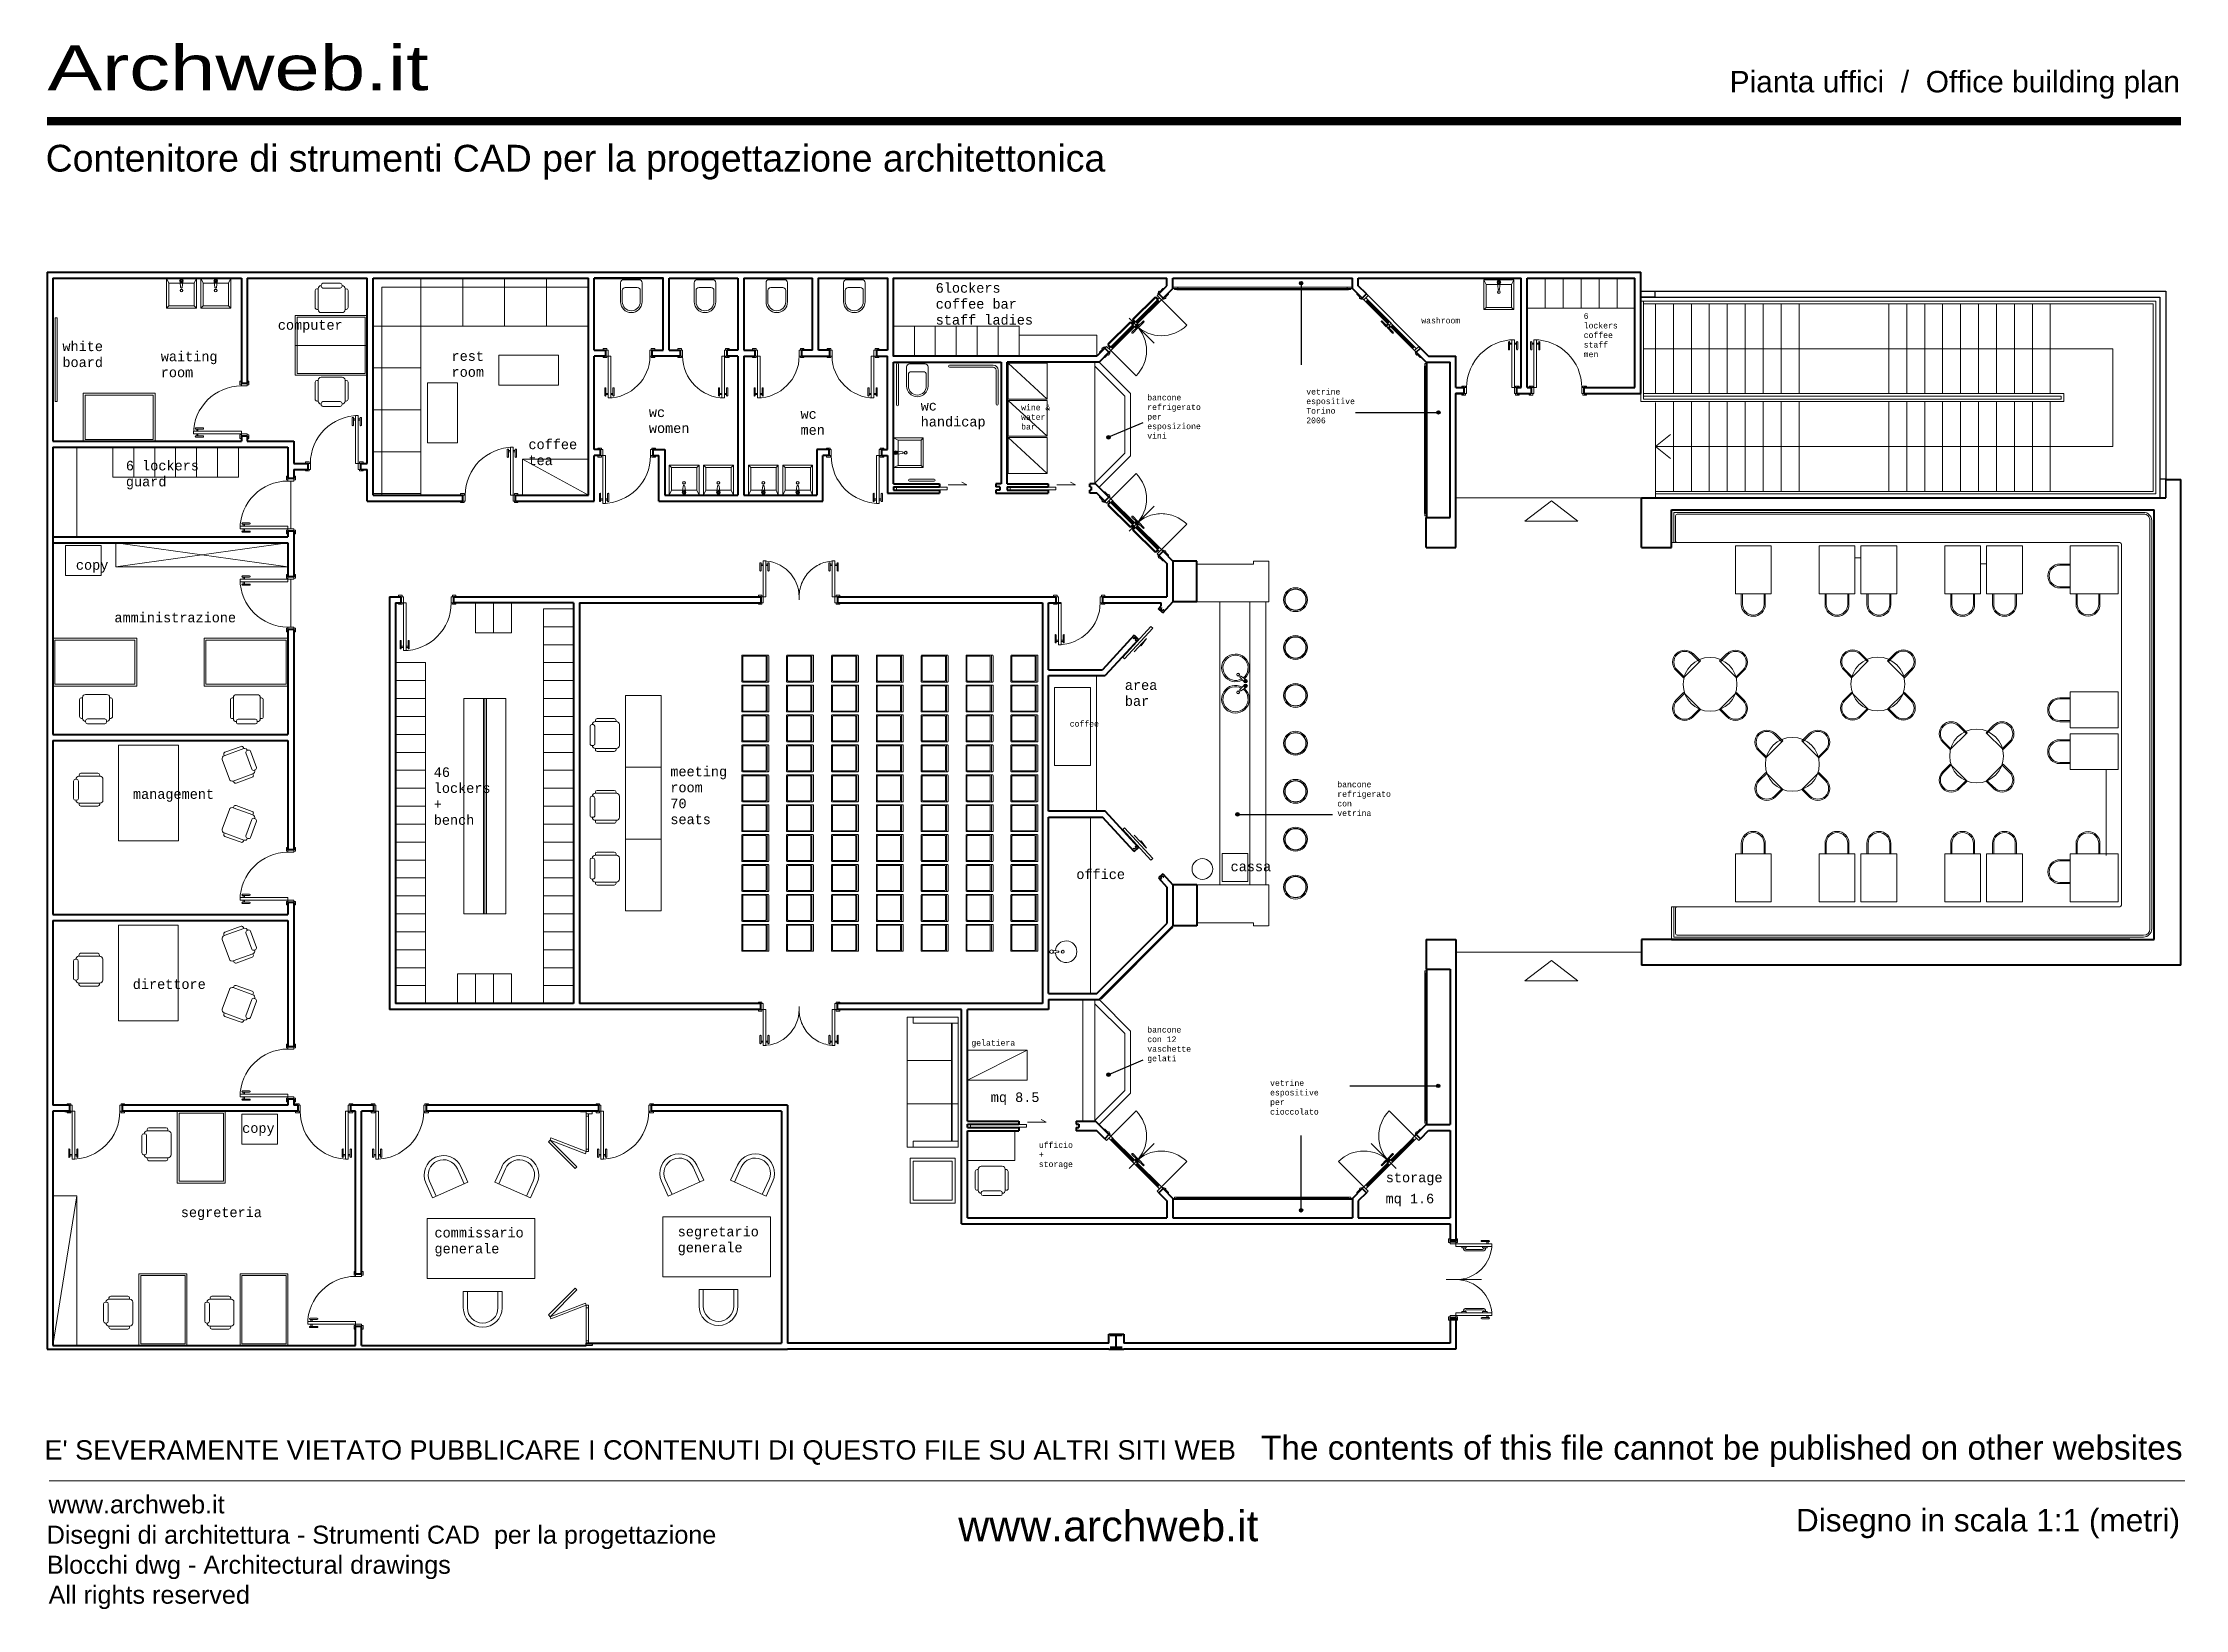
# Model space of a CAD drawing. Header units: millimetres. Extents: x 315.9 to 351.7, y 164.8 to 191.
import ezdxf

# ---------------------------------------------------------------- set-up
doc = ezdxf.new("R2010")
doc.units = ezdxf.units.MM
doc.linetypes.add('DASHED2', pattern=[9.525, 6.35, -3.175])
for name, color, linetype, lineweight in [('ARREDI attrezzature - furniture', 175, 'Continuous', 9), ('MURATURA sezioni - section wall', 7, 'Continuous', 40), ('PORTE finestre - doors windows', 252, 'Continuous', 5), ('PROIEZIONI - projections', 145, 'Continuous', 13), ('PROIEZIONI finissime - fine lines', 251, 'Continuous', 9), ('SEZIONI medie - small section', 2, 'Continuous', 25), ('www.archweb.it - All rights reserved', 2, 'Continuous', 5)]:
    doc.layers.add(name, color=color, linetype=linetype, lineweight=lineweight)
doc.layers.add('SCRITTE - txt', color=252, linetype='Continuous')
doc.layers.add('VETRATE sezioni - windows sections', color=171, linetype='Continuous')
doc.styles.add('LUCIDA', font='lucon.TTF')
doc.styles.get("Standard").update_dxf_attribs({"font": 'arial.ttf'})

msp = doc.modelspace()

# ---------------------------------------------------------------- texts
at = {"layer": 'SCRITTE - txt', "attachment_point": 1, "style": 'LUCIDA'}
for s, insert, char_height, width in [('6lockers\\Pcoffee bar \\Pstaff ladies', (330.819, 186.953), 0.16, 2.88862), ('computer ', (319.821, 186.334), 0.16, 1.16204), ('washroom', (338.937, 186.376), 0.096, 0.56761), ('6 lockers\\Pcoffee staff\\Pmen', (341.652, 186.452), 0.096, 0.56761), ('white board', (316.22, 185.977), 0.16, 0.94602), ('waiting room', (317.864, 185.808), 0.16, 0.94602), ('rest\\Proom', (322.725, 185.814), 0.16, 0.94602), ('vetrine espositive\\PTorino 2006', (337.014, 185.187), 0.096, 0.56761), ('wc\\Pwomen', (326.024, 184.875), 0.16, 0.94602), ('wc\\Pmen', (328.559, 184.845), 0.16, 0.94602), ('wc handicap', (330.568, 184.984), 0.16, 0.94602), ('wine &\\Pwater  bar', (332.247, 184.923), 0.096, 0.56761), ('bancone refrigerato per esposizione vini', (334.356, 185.089), 0.096, 0.56761), ('coffee\\Ptea ', (324.011, 184.338), 0.16, 0.94602), ('6 lockers\\Pguard', (317.281, 183.983), 0.16, 1.55626), ('copy', (316.445, 182.322), 0.16, 0.94602), ('amministrazione', (317.089, 181.443), 0.16, 0.94602), ('area bar', (333.981, 180.314), 0.16, 0.94602), ('coffee', (333.06, 179.636), 0.096, 0.56761), ('46 lockers + bench', (322.428, 178.859), 0.16, 0.94602), ('meeting room  70 seats', (326.383, 178.87), 0.16, 0.94602), ('management', (317.399, 178.493), 0.16, 0.94602), ('bancone refrigerato con vetrina', (337.533, 178.622), 0.096, 0.56761), ('office', (333.17, 177.152), 0.16, 0.94602), ('cassa', (335.749, 177.282), 0.16, 0.94602), ('direttore', (317.396, 175.315), 0.16, 0.94602), ('bancone con 12 vaschette gelati', (334.356, 174.522), 0.096, 0.56761), ('gelatiera', (331.415, 174.302), 0.096, 0.56761), ('mq 8.5', (331.74, 173.425), 0.16, 1.78), ('vetrine espositive\\Pper cioccolato', (336.409, 173.631), 0.096, 0.56761), ('copy', (319.225, 172.909), 0.16, 0.94602), ('ufficio + storage', (332.543, 172.594), 0.096, 0.56761), ('storage', (338.343, 172.083), 0.16, 0.94602), (' \\Pmq 1.6', (338.339, 171.998), 0.16, 1.78), (' segreteria', (318.199, 171.501), 0.16, 0.94602), ('segretario generale', (326.506, 171.179), 0.16, 0.94602), ('commissario generale', (322.44, 171.161), 0.16, 0.94602)]:
    msp.add_mtext(s, dxfattribs=dict(at, insert=insert, char_height=char_height, width=width))
at = {"layer": 'www.archweb.it - All rights reserved', "color": 7, "width": 1.3}
msp.add_text('Archweb.it', height=0.7515, dxfattribs=at).set_placement((315.972, 190.178))
at = {"layer": 'www.archweb.it - All rights reserved', "color": 2}
msp.add_text('Pianta uffici  /  Office building plan', height=0.35786, dxfattribs=at).set_placement((344.091, 190.142))
at = {"layer": 'www.archweb.it - All rights reserved', "color": 253}
msp.add_text('Contenitore di strumenti CAD per la progettazione architettonica', height=0.44733, dxfattribs=at).set_placement((315.94, 188.818))
at = {"layer": 'www.archweb.it - All rights reserved', "color": 7}
msp.add_text("E' SEVERAMENTE VIETATO PUBBLICARE I CONTENUTI DI QUESTO FILE SU ALTRI SITI WEB", height=0.32303, dxfattribs=at).set_placement((315.92, 167.288))
at = {"layer": 'www.archweb.it - All rights reserved', "color": 1}
msp.add_text('The contents of this file cannot be published on other websites', height=0.39919, dxfattribs=at).set_placement((336.257, 167.287))
at = {"layer": 'www.archweb.it - All rights reserved', "color": 251}
for s, height, p in [('www.archweb.it', 0.30101, (315.988, 166.389)), ('Disegni di architettura - Strumenti CAD  per la progettazione', 0.30101, (315.957, 165.882)), ('Disegno in scala 1:1 (metri)', 0.37776, (345.2, 166.086)), ('Blocchi dwg - Architectural drawings', 0.30101, (315.959, 165.38)), ('All rights reserved', 0.30101, (315.989, 164.879))]:
    msp.add_text(s, height=height, dxfattribs=at).set_placement(p)
at = {"layer": 'www.archweb.it - All rights reserved'}
msp.add_text('www.archweb.it', height=0.51315, dxfattribs=at).set_placement((331.196, 165.923))

# ---------------------------------------------------------------- hatches: boundary and pattern name
at = {"layer": 'SCRITTE - txt'}
for points in [[(336.956, 186.953, 1), (336.898, 186.953, 1)], [(339.252, 184.792, 1), (339.194, 184.792, 1)], [(333.736, 184.376, 1), (333.679, 184.376, 1)], [(335.893, 178.073, 1), (335.835, 178.073, 1)], [(333.736, 173.722, 1), (333.679, 173.722, 1)], [(339.247, 173.534, 1), (339.19, 173.534, 1)], [(336.956, 171.455, 1), (336.898, 171.455, 1)]]:
    msp.add_hatch(color=256, dxfattribs=at).paths.add_polyline_path(points)

# ---------------------------------------------------------------- linework, layer by layer
at = {"layer": 'ARREDI attrezzature - furniture', "ltscale": 1.2}
for p, q in [((317.998, 186.953), (317.96, 187.035)), ((318.571, 186.953), (318.533, 187.035)), ((340.022, 186.928), (339.984, 187.01)), ((317.998, 186.573), (317.96, 186.535)), ((318.422, 186.573), (318.46, 186.535)), ((318.571, 186.573), (318.533, 186.535)), ((318.995, 186.573), (319.033, 186.535)), ((340.022, 186.548), (339.984, 186.51)), ((340.446, 186.548), (340.484, 186.51)), ((330.574, 184.331), (330.612, 184.369)), ((326.4, 183.872), (326.362, 183.91)), ((326.824, 183.872), (326.862, 183.91)), ((326.974, 183.872), (326.936, 183.91)), ((327.398, 183.872), (327.436, 183.91)), ((327.726, 183.872), (327.688, 183.91)), ((328.15, 183.872), (328.188, 183.91)), ((328.3, 183.872), (328.262, 183.91)), ((328.724, 183.872), (328.762, 183.91)), ((330.194, 183.907), (330.112, 183.869)), ((330.574, 183.907), (330.612, 183.869)), ((326.4, 183.492), (326.362, 183.41)), ((326.974, 183.492), (326.936, 183.41)), ((328.15, 183.492), (328.188, 183.41)), ((328.724, 183.492), (328.762, 183.41))]:
    msp.add_line(p, q, dxfattribs=at)
at = {"layer": 'ARREDI attrezzature - furniture'}
for p, q in [((317.998, 186.573), (317.998, 186.953)), ((317.998, 186.953), (318.422, 186.953)), ((318.196, 186.883), (318.186, 186.975)), ((318.233, 186.974), (318.221, 186.883)), ((318.422, 186.953), (318.46, 187.035)), ((318.422, 186.953), (318.422, 186.573)), ((318.571, 186.573), (318.571, 186.953)), ((318.571, 186.953), (318.995, 186.953)), ((318.77, 186.883), (318.759, 186.975)), ((318.807, 186.974), (318.795, 186.883)), ((318.995, 186.953), (319.033, 187.035)), ((318.995, 186.953), (318.995, 186.573)), ((322.212, 183.41), (322.212, 187.035)), ((322.912, 186.235), (322.912, 187.035)), ((323.612, 186.235), (323.612, 187.035)), ((324.312, 186.235), (324.312, 187.035)), ((326.782, 186.961), (326.782, 186.641)), ((327.092, 187.011), (326.832, 187.011)), ((327.142, 186.641), (327.142, 186.961)), ((340.446, 186.928), (340.484, 187.01)), ((342.509, 187.035), (340.709, 187.035)), ((320.445, 186.83), (320.445, 186.544)), ((320.495, 186.86), (320.475, 186.86)), ((320.495, 186.86), (320.495, 186.51)), ((320.545, 186.9), (320.545, 186.92)), ((320.545, 186.91), (320.545, 186.91)), ((320.575, 186.95), (320.865, 186.95)), ((320.865, 186.87), (320.575, 186.87)), ((320.895, 186.92), (320.895, 186.9)), ((320.945, 186.51), (320.945, 186.86)), ((320.945, 186.86), (320.965, 186.86)), ((320.995, 186.83), (320.995, 186.544)), ((321.562, 183.41), (321.562, 186.885)), ((325.012, 186.885), (321.562, 186.885)), ((326.812, 186.831), (326.812, 186.641)), ((327.062, 186.881), (326.862, 186.881)), ((327.112, 186.641), (327.112, 186.831)), ((334.538, 186.698), (334.517, 186.677)), ((340.022, 186.548), (340.022, 186.928)), ((340.022, 186.928), (340.446, 186.928)), ((340.22, 186.858), (340.21, 186.949)), ((340.257, 186.949), (340.245, 186.857)), ((340.446, 186.928), (340.446, 186.548)), ((316.1, 186.373), (316.13, 186.373)), ((316.1, 186.373), (316.1, 184.973)), ((316.13, 186.373), (316.13, 184.973)), ((318.422, 186.573), (317.998, 186.573)), ((318.995, 186.573), (318.571, 186.573)), ((320.112, 186.413), (321.312, 186.413)), ((320.112, 185.413), (320.112, 186.413)), ((320.142, 185.443), (320.142, 186.383)), ((321.282, 186.383), (320.142, 186.383)), ((320.475, 186.514), (320.495, 186.514)), ((320.545, 186.46), (320.895, 186.46)), ((320.965, 186.514), (320.945, 186.514)), ((321.282, 186.383), (321.282, 185.443)), ((321.312, 185.413), (321.312, 186.413)), ((325.012, 186.235), (321.412, 186.235)), ((340.446, 186.548), (340.022, 186.548)), ((320.112, 185.913), (321.312, 185.913)), ((333.719, 185.879), (333.741, 185.9)), ((321.412, 185.535), (322.212, 185.535)), ((330.162, 185.598), (330.162, 184.921)), ((330.196, 184.921), (330.196, 185.598)), ((331.049, 185.583), (331.778, 185.583)), ((331.778, 185.549), (331.049, 185.549)), ((332.032, 185.613), (332.682, 185.013)), ((321.312, 185.413), (320.112, 185.413)), ((321.282, 185.443), (320.142, 185.443)), ((320.445, 185.012), (320.445, 185.298)), ((320.475, 185.328), (320.495, 185.328)), ((320.495, 184.982), (320.495, 185.332)), ((320.545, 185.382), (320.895, 185.382)), ((320.945, 185.332), (320.945, 184.982)), ((320.965, 185.328), (320.945, 185.328)), ((320.995, 185.012), (320.995, 185.298)), ((331.828, 185.499), (331.828, 184.931)), ((331.862, 185.499), (331.862, 184.931)), ((316.1, 184.973), (316.13, 184.973)), ((317.768, 185.112), (316.568, 185.112)), ((316.568, 184.312), (316.568, 185.112)), ((316.598, 185.082), (316.598, 184.342)), ((316.598, 185.082), (317.738, 185.082)), ((317.738, 184.342), (317.738, 185.082)), ((317.768, 184.312), (317.768, 185.112)), ((320.495, 184.982), (320.475, 184.982)), ((320.545, 184.942), (320.545, 184.922)), ((320.545, 184.932), (320.545, 184.932)), ((320.865, 184.972), (320.575, 184.972)), ((320.575, 184.892), (320.865, 184.892)), ((320.895, 184.922), (320.895, 184.942)), ((320.945, 184.982), (320.965, 184.982)), ((321.412, 184.835), (322.212, 184.835)), ((332.032, 184.993), (332.682, 184.393)), ((316.568, 184.312), (317.768, 184.312)), ((316.598, 184.342), (317.738, 184.342)), ((321.412, 184.135), (322.212, 184.135)), ((330.194, 184.331), (330.112, 184.369)), ((330.264, 184.106), (330.172, 184.096)), ((330.173, 184.143), (330.264, 184.131)), ((330.194, 184.331), (330.574, 184.331)), ((330.194, 183.907), (330.194, 184.331)), ((330.574, 184.331), (330.574, 183.907)), ((332.032, 184.373), (332.682, 183.773)), ((323.912, 184.01), (325.012, 183.41)), ((326.824, 183.872), (326.4, 183.872)), ((326.4, 183.872), (326.4, 183.492)), ((326.824, 183.492), (326.824, 183.872)), ((327.398, 183.872), (326.974, 183.872)), ((326.974, 183.872), (326.974, 183.492)), ((327.398, 183.492), (327.398, 183.872)), ((327.726, 183.492), (327.726, 183.872)), ((327.726, 183.872), (328.15, 183.872)), ((328.15, 183.872), (328.15, 183.492)), ((328.3, 183.492), (328.3, 183.872)), ((328.3, 183.872), (328.724, 183.872)), ((328.724, 183.872), (328.724, 183.492)), ((330.574, 183.907), (330.194, 183.907)), ((320.039, 183.645), (320.039, 182.845)), ((321.412, 183.435), (322.212, 183.435)), ((326.4, 183.492), (326.824, 183.492)), ((326.599, 183.562), (326.588, 183.47)), ((326.636, 183.471), (326.624, 183.562)), ((326.824, 183.492), (326.862, 183.41)), ((326.974, 183.492), (327.398, 183.492)), ((327.173, 183.562), (327.162, 183.47)), ((327.209, 183.471), (327.197, 183.562)), ((327.398, 183.492), (327.436, 183.41)), ((327.726, 183.492), (327.688, 183.41)), ((328.15, 183.492), (327.726, 183.492)), ((327.915, 183.471), (327.927, 183.562)), ((327.952, 183.562), (327.962, 183.47)), ((328.3, 183.492), (328.262, 183.41)), ((328.724, 183.492), (328.3, 183.492)), ((328.488, 183.471), (328.5, 183.562)), ((328.525, 183.562), (328.536, 183.47)), ((330.791, 183.675), (330.381, 183.675)), ((330.381, 183.641), (330.791, 183.641)), ((333.719, 183.295), (333.741, 183.273)), ((334.538, 182.476), (334.517, 182.497)), ((343.217, 182.617), (343.157, 182.617)), ((346.287, 182.362), (346.187, 182.362)), ((346.287, 182.362), (346.187, 182.362)), ((320.039, 181.204), (320.039, 182.004)), ((348.387, 182.262), (348.287, 182.262)), ((348.387, 182.262), (348.287, 182.262)), ((324.262, 181.51), (324.262, 174.91)), ((316.062, 181.018), (317.462, 181.018)), ((316.062, 180.218), (316.062, 181.018)), ((316.092, 180.248), (316.092, 180.988)), ((316.092, 180.988), (317.432, 180.988)), ((317.432, 180.248), (317.432, 180.988)), ((317.462, 180.218), (317.462, 181.018)), ((318.589, 180.218), (318.589, 181.018)), ((318.589, 181.018), (319.989, 181.018)), ((318.619, 180.248), (318.619, 180.988)), ((318.619, 180.988), (319.959, 180.988)), ((319.959, 180.248), (319.959, 180.988)), ((319.989, 180.218), (319.989, 181.018)), ((321.789, 180.61), (321.789, 174.91)), ((327.577, 180.725), (327.577, 180.295)), ((328.017, 180.735), (327.587, 180.735)), ((327.592, 180.31), (327.592, 180.71)), ((327.602, 180.72), (327.972, 180.72)), ((327.982, 180.71), (327.982, 180.31)), ((327.999, 180.735), (327.999, 180.285)), ((328.027, 180.295), (328.027, 180.725)), ((328.327, 180.725), (328.327, 180.295)), ((328.767, 180.735), (328.337, 180.735)), ((328.342, 180.31), (328.342, 180.71)), ((328.352, 180.72), (328.722, 180.72)), ((328.732, 180.71), (328.732, 180.31)), ((328.749, 180.735), (328.749, 180.285)), ((328.777, 180.295), (328.777, 180.725)), ((329.077, 180.725), (329.077, 180.295)), ((329.517, 180.735), (329.087, 180.735)), ((329.092, 180.31), (329.092, 180.71)), ((329.102, 180.72), (329.472, 180.72)), ((329.482, 180.71), (329.482, 180.31)), ((329.499, 180.735), (329.499, 180.285)), ((329.527, 180.295), (329.527, 180.725)), ((329.827, 180.725), (329.827, 180.295)), ((330.267, 180.735), (329.837, 180.735)), ((329.842, 180.31), (329.842, 180.71)), ((329.852, 180.72), (330.222, 180.72)), ((330.232, 180.71), (330.232, 180.31)), ((330.249, 180.735), (330.249, 180.285)), ((330.277, 180.295), (330.277, 180.725)), ((330.577, 180.725), (330.577, 180.295)), ((331.017, 180.735), (330.587, 180.735)), ((330.592, 180.31), (330.592, 180.71)), ((330.602, 180.72), (330.972, 180.72)), ((330.982, 180.71), (330.982, 180.31)), ((330.999, 180.735), (330.999, 180.285)), ((331.027, 180.295), (331.027, 180.725)), ((331.327, 180.725), (331.327, 180.295)), ((331.767, 180.735), (331.337, 180.735)), ((331.342, 180.31), (331.342, 180.71)), ((331.352, 180.72), (331.722, 180.72)), ((331.732, 180.71), (331.732, 180.31)), ((331.749, 180.735), (331.749, 180.285)), ((331.777, 180.295), (331.777, 180.725)), ((332.077, 180.725), (332.077, 180.295)), ((332.517, 180.735), (332.087, 180.735)), ((332.092, 180.31), (332.092, 180.71)), ((332.102, 180.72), (332.472, 180.72)), ((332.482, 180.71), (332.482, 180.31)), ((332.499, 180.735), (332.499, 180.285)), ((332.527, 180.295), (332.527, 180.725)), ((317.462, 180.218), (316.062, 180.218)), ((316.092, 180.248), (317.432, 180.248)), ((319.989, 180.218), (318.589, 180.218)), ((318.619, 180.248), (319.959, 180.248)), ((327.577, 180.225), (327.577, 179.795)), ((327.587, 180.285), (328.017, 180.285)), ((328.017, 180.235), (327.587, 180.235)), ((327.592, 179.81), (327.592, 180.21)), ((327.972, 180.3), (327.602, 180.3)), ((327.602, 180.22), (327.972, 180.22)), ((327.982, 180.21), (327.982, 179.81)), ((327.999, 180.235), (327.999, 179.785)), ((328.027, 179.795), (328.027, 180.225)), ((328.327, 180.225), (328.327, 179.795)), ((328.337, 180.285), (328.767, 180.285)), ((328.767, 180.235), (328.337, 180.235)), ((328.342, 179.81), (328.342, 180.21)), ((328.722, 180.3), (328.352, 180.3)), ((328.352, 180.22), (328.722, 180.22)), ((328.732, 180.21), (328.732, 179.81)), ((328.749, 180.235), (328.749, 179.785)), ((328.777, 179.795), (328.777, 180.225)), ((329.077, 180.225), (329.077, 179.795)), ((329.087, 180.285), (329.517, 180.285)), ((329.517, 180.235), (329.087, 180.235)), ((329.092, 179.81), (329.092, 180.21)), ((329.472, 180.3), (329.102, 180.3)), ((329.102, 180.22), (329.472, 180.22)), ((329.482, 180.21), (329.482, 179.81)), ((329.499, 180.235), (329.499, 179.785)), ((329.527, 179.795), (329.527, 180.225)), ((329.827, 180.225), (329.827, 179.795)), ((329.837, 180.285), (330.267, 180.285)), ((330.267, 180.235), (329.837, 180.235)), ((329.842, 179.81), (329.842, 180.21)), ((330.222, 180.3), (329.852, 180.3)), ((329.852, 180.22), (330.222, 180.22)), ((330.232, 180.21), (330.232, 179.81)), ((330.249, 180.235), (330.249, 179.785)), ((330.277, 179.795), (330.277, 180.225)), ((330.577, 180.225), (330.577, 179.795)), ((330.587, 180.285), (331.017, 180.285)), ((331.017, 180.235), (330.587, 180.235)), ((330.592, 179.81), (330.592, 180.21)), ((330.972, 180.3), (330.602, 180.3)), ((330.602, 180.22), (330.972, 180.22)), ((330.982, 180.21), (330.982, 179.81)), ((330.999, 180.235), (330.999, 179.785)), ((331.027, 179.795), (331.027, 180.225)), ((331.327, 180.225), (331.327, 179.795)), ((331.337, 180.285), (331.767, 180.285)), ((331.767, 180.235), (331.337, 180.235)), ((331.342, 179.81), (331.342, 180.21)), ((331.722, 180.3), (331.352, 180.3)), ((331.352, 180.22), (331.722, 180.22)), ((331.732, 180.21), (331.732, 179.81)), ((331.749, 180.235), (331.749, 179.785)), ((331.777, 179.795), (331.777, 180.225)), ((332.077, 180.225), (332.077, 179.795)), ((332.087, 180.285), (332.517, 180.285)), ((332.517, 180.235), (332.087, 180.235)), ((332.092, 179.81), (332.092, 180.21)), ((332.472, 180.3), (332.102, 180.3)), ((332.102, 180.22), (332.472, 180.22)), ((332.482, 180.21), (332.482, 179.81)), ((332.499, 180.235), (332.499, 179.785)), ((332.527, 179.795), (332.527, 180.225)), ((335.906, 180.364), (335.968, 180.296)), ((335.906, 180.158), (335.968, 180.226)), ((335.999, 180.333), (335.922, 180.383)), ((335.999, 180.189), (335.922, 180.139)), ((316.508, 179.708), (316.508, 179.994)), ((316.538, 180.024), (316.558, 180.024)), ((316.558, 179.678), (316.558, 180.028)), ((316.608, 180.078), (316.958, 180.078)), ((317.008, 180.028), (317.008, 179.678)), ((317.027, 180.024), (317.008, 180.024)), ((317.057, 179.708), (317.057, 179.994)), ((319.028, 179.704), (319.028, 179.991)), ((319.058, 180.021), (319.078, 180.021)), ((319.078, 179.674), (319.078, 180.024)), ((319.128, 180.074), (319.478, 180.074)), ((319.528, 180.024), (319.528, 179.674)), ((319.548, 180.021), (319.528, 180.021)), ((319.578, 179.704), (319.578, 179.991)), ((322.931, 180.01), (323.631, 180.01)), ((322.931, 176.41), (322.931, 180.01)), ((323.258, 176.41), (323.258, 180.01)), ((323.283, 176.41), (323.283, 180.01)), ((323.308, 176.41), (323.308, 180.01)), ((323.631, 176.41), (323.631, 180.01)), ((325.632, 180.06), (325.632, 176.46)), ((325.632, 180.06), (326.232, 180.06)), ((326.232, 176.46), (326.232, 180.06)), ((327.972, 179.8), (327.602, 179.8)), ((328.722, 179.8), (328.352, 179.8)), ((329.472, 179.8), (329.102, 179.8)), ((330.222, 179.8), (329.852, 179.8)), ((330.972, 179.8), (330.602, 179.8)), ((331.722, 179.8), (331.352, 179.8)), ((332.472, 179.8), (332.102, 179.8)), ((316.558, 179.678), (316.538, 179.678)), ((316.608, 179.638), (316.608, 179.618)), ((316.608, 179.628), (316.608, 179.628)), ((316.928, 179.668), (316.638, 179.668)), ((316.638, 179.588), (316.928, 179.588)), ((316.958, 179.618), (316.958, 179.638)), ((317.008, 179.678), (317.027, 179.678)), ((319.078, 179.674), (319.058, 179.674)), ((319.128, 179.634), (319.128, 179.614)), ((319.128, 179.624), (319.128, 179.624)), ((319.448, 179.664), (319.158, 179.664)), ((319.158, 179.584), (319.448, 179.584)), ((319.478, 179.614), (319.478, 179.634)), ((319.528, 179.674), (319.548, 179.674)), ((325.04, 179.255), (325.04, 179.545)), ((325.07, 179.575), (325.09, 179.575)), ((325.12, 179.545), (325.12, 179.255)), ((325.13, 179.625), (325.13, 179.645)), ((325.48, 179.625), (325.13, 179.625)), ((325.16, 179.675), (325.446, 179.675)), ((325.476, 179.645), (325.476, 179.625)), ((325.53, 179.225), (325.53, 179.575)), ((327.577, 179.725), (327.577, 179.295)), ((327.587, 179.785), (328.017, 179.785)), ((328.017, 179.735), (327.587, 179.735)), ((327.592, 179.31), (327.592, 179.71)), ((327.602, 179.72), (327.972, 179.72)), ((327.982, 179.71), (327.982, 179.31)), ((327.999, 179.735), (327.999, 179.285)), ((328.027, 179.295), (328.027, 179.725)), ((328.327, 179.725), (328.327, 179.295)), ((328.337, 179.785), (328.767, 179.785)), ((328.767, 179.735), (328.337, 179.735)), ((328.342, 179.31), (328.342, 179.71)), ((328.352, 179.72), (328.722, 179.72)), ((328.732, 179.71), (328.732, 179.31)), ((328.749, 179.735), (328.749, 179.285)), ((328.777, 179.295), (328.777, 179.725)), ((329.077, 179.725), (329.077, 179.295)), ((329.087, 179.785), (329.517, 179.785)), ((329.517, 179.735), (329.087, 179.735)), ((329.092, 179.31), (329.092, 179.71)), ((329.102, 179.72), (329.472, 179.72)), ((329.482, 179.71), (329.482, 179.31)), ((329.499, 179.735), (329.499, 179.285)), ((329.527, 179.295), (329.527, 179.725)), ((329.827, 179.725), (329.827, 179.295)), ((329.837, 179.785), (330.267, 179.785)), ((330.267, 179.735), (329.837, 179.735)), ((329.842, 179.31), (329.842, 179.71)), ((329.852, 179.72), (330.222, 179.72)), ((330.232, 179.71), (330.232, 179.31)), ((330.249, 179.735), (330.249, 179.285)), ((330.277, 179.295), (330.277, 179.725)), ((330.577, 179.725), (330.577, 179.295)), ((330.587, 179.785), (331.017, 179.785)), ((331.017, 179.735), (330.587, 179.735)), ((330.592, 179.31), (330.592, 179.71)), ((330.602, 179.72), (330.972, 179.72)), ((330.982, 179.71), (330.982, 179.31)), ((330.999, 179.735), (330.999, 179.285)), ((331.027, 179.295), (331.027, 179.725)), ((331.327, 179.725), (331.327, 179.295)), ((331.337, 179.785), (331.767, 179.785)), ((331.767, 179.735), (331.337, 179.735)), ((331.342, 179.31), (331.342, 179.71)), ((331.352, 179.72), (331.722, 179.72)), ((331.732, 179.71), (331.732, 179.31)), ((331.749, 179.735), (331.749, 179.285)), ((331.777, 179.295), (331.777, 179.725)), ((332.077, 179.725), (332.077, 179.295)), ((332.087, 179.785), (332.517, 179.785)), ((332.517, 179.735), (332.087, 179.735)), ((332.092, 179.31), (332.092, 179.71)), ((332.102, 179.72), (332.472, 179.72)), ((332.482, 179.71), (332.482, 179.31)), ((332.499, 179.735), (332.499, 179.285)), ((332.527, 179.295), (332.527, 179.725)), ((318.919, 179.074), (318.926, 179.056)), ((319.251, 179.173), (318.922, 179.054)), ((319.206, 179.21), (318.937, 179.113)), ((319.251, 179.173), (319.245, 179.192)), ((319.387, 178.829), (319.288, 179.102)), ((319.306, 179.14), (319.325, 179.147)), ((319.315, 179.143), (319.315, 179.143)), ((319.363, 179.129), (319.462, 178.856)), ((325.09, 179.225), (325.07, 179.225)), ((325.08, 179.225), (325.08, 179.225)), ((325.13, 179.175), (325.48, 179.175)), ((325.13, 179.175), (325.13, 179.155)), ((325.16, 179.125), (325.446, 179.125)), ((325.476, 179.155), (325.476, 179.175)), ((327.577, 179.225), (327.577, 178.795)), ((327.587, 179.285), (328.017, 179.285)), ((328.017, 179.235), (327.587, 179.235)), ((327.592, 178.81), (327.592, 179.21)), ((327.972, 179.3), (327.602, 179.3)), ((327.602, 179.22), (327.972, 179.22)), ((327.982, 179.21), (327.982, 178.81)), ((327.999, 179.235), (327.999, 178.785)), ((328.027, 178.795), (328.027, 179.225)), ((328.327, 179.225), (328.327, 178.795)), ((328.337, 179.285), (328.767, 179.285)), ((328.767, 179.235), (328.337, 179.235)), ((328.342, 178.81), (328.342, 179.21)), ((328.722, 179.3), (328.352, 179.3)), ((328.352, 179.22), (328.722, 179.22)), ((328.732, 179.21), (328.732, 178.81)), ((328.749, 179.235), (328.749, 178.785)), ((328.777, 178.795), (328.777, 179.225)), ((329.077, 179.225), (329.077, 178.795)), ((329.087, 179.285), (329.517, 179.285)), ((329.517, 179.235), (329.087, 179.235)), ((329.092, 178.81), (329.092, 179.21)), ((329.472, 179.3), (329.102, 179.3)), ((329.102, 179.22), (329.472, 179.22)), ((329.482, 179.21), (329.482, 178.81)), ((329.499, 179.235), (329.499, 178.785)), ((329.527, 178.795), (329.527, 179.225)), ((329.827, 179.225), (329.827, 178.795)), ((329.837, 179.285), (330.267, 179.285)), ((330.267, 179.235), (329.837, 179.235)), ((329.842, 178.81), (329.842, 179.21)), ((330.222, 179.3), (329.852, 179.3)), ((329.852, 179.22), (330.222, 179.22)), ((330.232, 179.21), (330.232, 178.81)), ((330.249, 179.235), (330.249, 178.785)), ((330.277, 178.795), (330.277, 179.225)), ((330.577, 179.225), (330.577, 178.795)), ((330.587, 179.285), (331.017, 179.285)), ((331.017, 179.235), (330.587, 179.235)), ((330.592, 178.81), (330.592, 179.21)), ((330.972, 179.3), (330.602, 179.3)), ((330.602, 179.22), (330.972, 179.22)), ((330.982, 179.21), (330.982, 178.81)), ((330.999, 179.235), (330.999, 178.785)), ((331.027, 178.795), (331.027, 179.225)), ((331.327, 179.225), (331.327, 178.795)), ((331.337, 179.285), (331.767, 179.285)), ((331.767, 179.235), (331.337, 179.235)), ((331.342, 178.81), (331.342, 179.21)), ((331.722, 179.3), (331.352, 179.3)), ((331.352, 179.22), (331.722, 179.22)), ((331.732, 179.21), (331.732, 178.81)), ((331.749, 179.235), (331.749, 178.785)), ((331.777, 178.795), (331.777, 179.225)), ((332.077, 179.225), (332.077, 178.795)), ((332.087, 179.285), (332.517, 179.285)), ((332.517, 179.235), (332.087, 179.235)), ((332.092, 178.81), (332.092, 179.21)), ((332.472, 179.3), (332.102, 179.3)), ((332.102, 179.22), (332.472, 179.22)), ((332.482, 179.21), (332.482, 178.81)), ((332.499, 179.235), (332.499, 178.785)), ((332.527, 178.795), (332.527, 179.225)), ((316.497, 178.71), (316.497, 178.73)), ((316.527, 178.76), (316.813, 178.76)), ((316.843, 178.73), (316.843, 178.71)), ((318.892, 178.99), (319.011, 178.661)), ((319.075, 178.631), (319.404, 178.75)), ((319.404, 178.75), (319.411, 178.732)), ((319.444, 178.818), (319.425, 178.811)), ((325.632, 178.86), (326.232, 178.86)), ((327.577, 178.725), (327.577, 178.295)), ((327.587, 178.785), (328.017, 178.785)), ((328.017, 178.735), (327.587, 178.735)), ((327.972, 178.8), (327.602, 178.8)), ((327.602, 178.72), (327.972, 178.72)), ((327.999, 178.735), (327.999, 178.285)), ((328.027, 178.295), (328.027, 178.725)), ((328.327, 178.725), (328.327, 178.295)), ((328.337, 178.785), (328.767, 178.785)), ((328.767, 178.735), (328.337, 178.735)), ((328.722, 178.8), (328.352, 178.8)), ((328.352, 178.72), (328.722, 178.72)), ((328.749, 178.735), (328.749, 178.285)), ((328.777, 178.295), (328.777, 178.725)), ((329.077, 178.725), (329.077, 178.295)), ((329.087, 178.785), (329.517, 178.785)), ((329.517, 178.735), (329.087, 178.735)), ((329.472, 178.8), (329.102, 178.8)), ((329.102, 178.72), (329.472, 178.72)), ((329.499, 178.735), (329.499, 178.285)), ((329.527, 178.295), (329.527, 178.725)), ((329.827, 178.725), (329.827, 178.295)), ((329.837, 178.785), (330.267, 178.785)), ((330.267, 178.735), (329.837, 178.735)), ((330.222, 178.8), (329.852, 178.8)), ((329.852, 178.72), (330.222, 178.72)), ((330.249, 178.735), (330.249, 178.285)), ((330.277, 178.295), (330.277, 178.725)), ((330.577, 178.725), (330.577, 178.295)), ((330.587, 178.785), (331.017, 178.785)), ((331.017, 178.735), (330.587, 178.735)), ((330.972, 178.8), (330.602, 178.8)), ((330.602, 178.72), (330.972, 178.72)), ((330.999, 178.735), (330.999, 178.285)), ((331.027, 178.295), (331.027, 178.725)), ((331.327, 178.725), (331.327, 178.295)), ((331.337, 178.785), (331.767, 178.785)), ((331.767, 178.735), (331.337, 178.735)), ((331.722, 178.8), (331.352, 178.8)), ((331.352, 178.72), (331.722, 178.72)), ((331.749, 178.735), (331.749, 178.285)), ((331.777, 178.295), (331.777, 178.725)), ((332.077, 178.725), (332.077, 178.295)), ((332.087, 178.785), (332.517, 178.785)), ((332.517, 178.735), (332.087, 178.735)), ((332.472, 178.8), (332.102, 178.8)), ((332.102, 178.72), (332.472, 178.72)), ((332.499, 178.735), (332.499, 178.285)), ((332.527, 178.295), (332.527, 178.725)), ((316.407, 178.34), (316.407, 178.63)), ((316.437, 178.66), (316.457, 178.66)), ((316.487, 178.63), (316.487, 178.34)), ((316.847, 178.71), (316.497, 178.71)), ((316.897, 178.31), (316.897, 178.66)), ((319.086, 178.614), (319.079, 178.632)), ((319.393, 178.693), (319.124, 178.596)), ((325.07, 178.375), (325.09, 178.375)), ((325.13, 178.425), (325.13, 178.445)), ((325.48, 178.425), (325.13, 178.425)), ((325.16, 178.475), (325.446, 178.475)), ((325.476, 178.445), (325.476, 178.425)), ((325.53, 178.025), (325.53, 178.375)), ((327.592, 178.31), (327.592, 178.71)), ((327.982, 178.71), (327.982, 178.31)), ((328.342, 178.31), (328.342, 178.71)), ((328.732, 178.71), (328.732, 178.31)), ((329.092, 178.31), (329.092, 178.71)), ((329.482, 178.71), (329.482, 178.31)), ((329.842, 178.31), (329.842, 178.71)), ((330.232, 178.71), (330.232, 178.31)), ((330.592, 178.31), (330.592, 178.71)), ((330.982, 178.71), (330.982, 178.31)), ((331.342, 178.31), (331.342, 178.71)), ((331.732, 178.71), (331.732, 178.31)), ((332.092, 178.31), (332.092, 178.71)), ((332.482, 178.71), (332.482, 178.31)), ((316.457, 178.31), (316.437, 178.31)), ((316.447, 178.31), (316.447, 178.31)), ((316.497, 178.26), (316.847, 178.26)), ((316.497, 178.26), (316.497, 178.24)), ((316.527, 178.21), (316.813, 178.21)), ((316.843, 178.24), (316.843, 178.26)), ((318.892, 177.826), (319.011, 178.155)), ((319.075, 178.185), (319.404, 178.066)), ((319.086, 178.203), (319.079, 178.184)), ((319.393, 178.123), (319.124, 178.221)), ((319.404, 178.066), (319.411, 178.085)), ((319.444, 177.999), (319.425, 178.006)), ((325.04, 178.055), (325.04, 178.345)), ((325.09, 178.025), (325.07, 178.025)), ((325.08, 178.025), (325.08, 178.025)), ((325.12, 178.345), (325.12, 178.055)), ((327.577, 178.225), (327.577, 177.795)), ((327.587, 178.285), (328.017, 178.285)), ((328.017, 178.235), (327.587, 178.235)), ((327.592, 177.81), (327.592, 178.21)), ((327.972, 178.3), (327.602, 178.3)), ((327.602, 178.22), (327.972, 178.22)), ((327.982, 178.21), (327.982, 177.81)), ((327.999, 178.235), (327.999, 177.785)), ((328.027, 177.795), (328.027, 178.225)), ((328.327, 178.225), (328.327, 177.795)), ((328.337, 178.285), (328.767, 178.285)), ((328.767, 178.235), (328.337, 178.235)), ((328.342, 177.81), (328.342, 178.21)), ((328.722, 178.3), (328.352, 178.3)), ((328.352, 178.22), (328.722, 178.22)), ((328.732, 178.21), (328.732, 177.81)), ((328.749, 178.235), (328.749, 177.785)), ((328.777, 177.795), (328.777, 178.225)), ((329.077, 178.225), (329.077, 177.795)), ((329.087, 178.285), (329.517, 178.285)), ((329.517, 178.235), (329.087, 178.235)), ((329.092, 177.81), (329.092, 178.21)), ((329.472, 178.3), (329.102, 178.3)), ((329.102, 178.22), (329.472, 178.22)), ((329.482, 178.21), (329.482, 177.81)), ((329.499, 178.235), (329.499, 177.785)), ((329.527, 177.795), (329.527, 178.225)), ((329.827, 178.225), (329.827, 177.795)), ((329.837, 178.285), (330.267, 178.285)), ((330.267, 178.235), (329.837, 178.235)), ((329.842, 177.81), (329.842, 178.21)), ((330.222, 178.3), (329.852, 178.3)), ((329.852, 178.22), (330.222, 178.22)), ((330.232, 178.21), (330.232, 177.81)), ((330.249, 178.235), (330.249, 177.785)), ((330.277, 177.795), (330.277, 178.225)), ((330.577, 178.225), (330.577, 177.795)), ((330.587, 178.285), (331.017, 178.285)), ((331.017, 178.235), (330.587, 178.235)), ((330.592, 177.81), (330.592, 178.21)), ((330.972, 178.3), (330.602, 178.3)), ((330.602, 178.22), (330.972, 178.22)), ((330.982, 178.21), (330.982, 177.81)), ((330.999, 178.235), (330.999, 177.785)), ((331.027, 177.795), (331.027, 178.225)), ((331.327, 178.225), (331.327, 177.795)), ((331.337, 178.285), (331.767, 178.285)), ((331.767, 178.235), (331.337, 178.235)), ((331.342, 177.81), (331.342, 178.21)), ((331.722, 178.3), (331.352, 178.3)), ((331.352, 178.22), (331.722, 178.22)), ((331.732, 178.21), (331.732, 177.81)), ((331.749, 178.235), (331.749, 177.785)), ((331.777, 177.795), (331.777, 178.225)), ((332.077, 178.225), (332.077, 177.795)), ((332.087, 178.285), (332.517, 178.285)), ((332.517, 178.235), (332.087, 178.235)), ((332.092, 177.81), (332.092, 178.21)), ((332.472, 178.3), (332.102, 178.3)), ((332.102, 178.22), (332.472, 178.22)), ((332.482, 178.21), (332.482, 177.81)), ((332.499, 178.235), (332.499, 177.785)), ((332.527, 177.795), (332.527, 178.225)), ((318.919, 177.742), (318.926, 177.761)), ((319.251, 177.643), (318.922, 177.762)), ((319.206, 177.607), (318.937, 177.704)), ((319.251, 177.643), (319.245, 177.625)), ((319.387, 177.988), (319.288, 177.715)), ((319.306, 177.677), (319.325, 177.67)), ((319.315, 177.673), (319.315, 177.673)), ((319.363, 177.688), (319.462, 177.961)), ((325.13, 177.975), (325.48, 177.975)), ((325.13, 177.975), (325.13, 177.955)), ((325.16, 177.925), (325.446, 177.925)), ((325.476, 177.955), (325.476, 177.975)), ((325.632, 177.66), (326.232, 177.66)), ((327.577, 177.725), (327.577, 177.295)), ((327.587, 177.785), (328.017, 177.785)), ((328.017, 177.735), (327.587, 177.735)), ((327.592, 177.31), (327.592, 177.71)), ((327.972, 177.8), (327.602, 177.8)), ((327.602, 177.72), (327.972, 177.72)), ((327.982, 177.71), (327.982, 177.31)), ((327.999, 177.735), (327.999, 177.285)), ((328.027, 177.295), (328.027, 177.725)), ((328.327, 177.725), (328.327, 177.295)), ((328.337, 177.785), (328.767, 177.785)), ((328.767, 177.735), (328.337, 177.735)), ((328.342, 177.31), (328.342, 177.71)), ((328.722, 177.8), (328.352, 177.8)), ((328.352, 177.72), (328.722, 177.72)), ((328.732, 177.71), (328.732, 177.31)), ((328.749, 177.735), (328.749, 177.285)), ((328.777, 177.295), (328.777, 177.725)), ((329.077, 177.725), (329.077, 177.295)), ((329.087, 177.785), (329.517, 177.785)), ((329.517, 177.735), (329.087, 177.735)), ((329.092, 177.31), (329.092, 177.71)), ((329.472, 177.8), (329.102, 177.8)), ((329.102, 177.72), (329.472, 177.72)), ((329.482, 177.71), (329.482, 177.31)), ((329.499, 177.735), (329.499, 177.285)), ((329.527, 177.295), (329.527, 177.725)), ((329.827, 177.725), (329.827, 177.295)), ((329.837, 177.785), (330.267, 177.785)), ((330.267, 177.735), (329.837, 177.735)), ((329.842, 177.31), (329.842, 177.71)), ((330.222, 177.8), (329.852, 177.8)), ((329.852, 177.72), (330.222, 177.72)), ((330.232, 177.71), (330.232, 177.31)), ((330.249, 177.735), (330.249, 177.285)), ((330.277, 177.295), (330.277, 177.725)), ((330.577, 177.725), (330.577, 177.295)), ((330.587, 177.785), (331.017, 177.785)), ((331.017, 177.735), (330.587, 177.735)), ((330.592, 177.31), (330.592, 177.71)), ((330.972, 177.8), (330.602, 177.8)), ((330.602, 177.72), (330.972, 177.72)), ((330.982, 177.71), (330.982, 177.31)), ((330.999, 177.735), (330.999, 177.285)), ((331.027, 177.295), (331.027, 177.725)), ((331.327, 177.725), (331.327, 177.295)), ((331.337, 177.785), (331.767, 177.785)), ((331.767, 177.735), (331.337, 177.735)), ((331.342, 177.31), (331.342, 177.71)), ((331.722, 177.8), (331.352, 177.8)), ((331.352, 177.72), (331.722, 177.72)), ((331.732, 177.71), (331.732, 177.31)), ((331.749, 177.735), (331.749, 177.285)), ((331.777, 177.295), (331.777, 177.725)), ((332.077, 177.725), (332.077, 177.295)), ((332.087, 177.785), (332.517, 177.785)), ((332.517, 177.735), (332.087, 177.735)), ((332.092, 177.31), (332.092, 177.71)), ((332.472, 177.8), (332.102, 177.8)), ((332.102, 177.72), (332.472, 177.72)), ((332.482, 177.71), (332.482, 177.31)), ((332.499, 177.735), (332.499, 177.285)), ((332.527, 177.295), (332.527, 177.725)), ((325.04, 177.022), (325.04, 177.312)), ((325.07, 177.342), (325.09, 177.342)), ((325.12, 177.312), (325.12, 177.022)), ((325.13, 177.392), (325.13, 177.412)), ((325.48, 177.392), (325.13, 177.392)), ((325.16, 177.442), (325.446, 177.442)), ((325.476, 177.412), (325.476, 177.392)), ((325.53, 176.992), (325.53, 177.342)), ((327.587, 177.285), (328.017, 177.285)), ((327.972, 177.3), (327.602, 177.3)), ((328.337, 177.285), (328.767, 177.285)), ((328.722, 177.3), (328.352, 177.3)), ((329.087, 177.285), (329.517, 177.285)), ((329.472, 177.3), (329.102, 177.3)), ((329.837, 177.285), (330.267, 177.285)), ((330.222, 177.3), (329.852, 177.3)), ((330.587, 177.285), (331.017, 177.285)), ((330.972, 177.3), (330.602, 177.3)), ((331.337, 177.285), (331.767, 177.285)), ((331.722, 177.3), (331.352, 177.3)), ((332.087, 177.285), (332.517, 177.285)), ((332.472, 177.3), (332.102, 177.3)), ((325.09, 176.992), (325.07, 176.992)), ((325.08, 176.992), (325.08, 176.992)), ((325.13, 176.942), (325.48, 176.942)), ((325.13, 176.942), (325.13, 176.922)), ((325.476, 176.922), (325.476, 176.942)), ((327.577, 177.225), (327.577, 176.795)), ((328.017, 177.235), (327.587, 177.235)), ((327.592, 176.81), (327.592, 177.21)), ((327.602, 177.22), (327.972, 177.22)), ((327.982, 177.21), (327.982, 176.81)), ((327.999, 177.235), (327.999, 176.785)), ((328.027, 176.795), (328.027, 177.225)), ((328.327, 177.225), (328.327, 176.795)), ((328.767, 177.235), (328.337, 177.235)), ((328.342, 176.81), (328.342, 177.21)), ((328.352, 177.22), (328.722, 177.22)), ((328.732, 177.21), (328.732, 176.81)), ((328.749, 177.235), (328.749, 176.785)), ((328.777, 176.795), (328.777, 177.225)), ((329.077, 177.225), (329.077, 176.795)), ((329.517, 177.235), (329.087, 177.235)), ((329.092, 176.81), (329.092, 177.21)), ((329.102, 177.22), (329.472, 177.22)), ((329.482, 177.21), (329.482, 176.81)), ((329.499, 177.235), (329.499, 176.785)), ((329.527, 176.795), (329.527, 177.225)), ((329.827, 177.225), (329.827, 176.795)), ((330.267, 177.235), (329.837, 177.235)), ((329.842, 176.81), (329.842, 177.21)), ((329.852, 177.22), (330.222, 177.22)), ((330.232, 177.21), (330.232, 176.81)), ((330.249, 177.235), (330.249, 176.785)), ((330.277, 176.795), (330.277, 177.225)), ((330.577, 177.225), (330.577, 176.795)), ((331.017, 177.235), (330.587, 177.235)), ((330.592, 176.81), (330.592, 177.21)), ((330.602, 177.22), (330.972, 177.22)), ((330.982, 177.21), (330.982, 176.81)), ((330.999, 177.235), (330.999, 176.785)), ((331.027, 176.795), (331.027, 177.225)), ((331.327, 177.225), (331.327, 176.795)), ((331.767, 177.235), (331.337, 177.235)), ((331.342, 176.81), (331.342, 177.21)), ((331.352, 177.22), (331.722, 177.22)), ((331.732, 177.21), (331.732, 176.81)), ((331.749, 177.235), (331.749, 176.785)), ((331.777, 176.795), (331.777, 177.225)), ((332.077, 177.225), (332.077, 176.795)), ((332.517, 177.235), (332.087, 177.235)), ((332.092, 176.81), (332.092, 177.21)), ((332.102, 177.22), (332.472, 177.22)), ((332.482, 177.21), (332.482, 176.81)), ((332.499, 177.235), (332.499, 176.785)), ((332.527, 176.795), (332.527, 177.225)), ((325.16, 176.892), (325.446, 176.892)), ((327.577, 176.725), (327.577, 176.295)), ((327.587, 176.785), (328.017, 176.785)), ((328.017, 176.735), (327.587, 176.735)), ((327.592, 176.31), (327.592, 176.71)), ((327.972, 176.8), (327.602, 176.8)), ((327.602, 176.72), (327.972, 176.72)), ((327.982, 176.71), (327.982, 176.31)), ((327.999, 176.735), (327.999, 176.285)), ((328.027, 176.295), (328.027, 176.725)), ((328.327, 176.725), (328.327, 176.295)), ((328.337, 176.785), (328.767, 176.785)), ((328.767, 176.735), (328.337, 176.735)), ((328.342, 176.31), (328.342, 176.71)), ((328.722, 176.8), (328.352, 176.8)), ((328.352, 176.72), (328.722, 176.72)), ((328.732, 176.71), (328.732, 176.31)), ((328.749, 176.735), (328.749, 176.285)), ((328.777, 176.295), (328.777, 176.725)), ((329.077, 176.725), (329.077, 176.295)), ((329.087, 176.785), (329.517, 176.785)), ((329.517, 176.735), (329.087, 176.735)), ((329.092, 176.31), (329.092, 176.71)), ((329.472, 176.8), (329.102, 176.8)), ((329.102, 176.72), (329.472, 176.72)), ((329.482, 176.71), (329.482, 176.31)), ((329.499, 176.735), (329.499, 176.285)), ((329.527, 176.295), (329.527, 176.725)), ((329.827, 176.725), (329.827, 176.295)), ((329.837, 176.785), (330.267, 176.785)), ((330.267, 176.735), (329.837, 176.735)), ((329.842, 176.31), (329.842, 176.71)), ((330.222, 176.8), (329.852, 176.8)), ((329.852, 176.72), (330.222, 176.72)), ((330.232, 176.71), (330.232, 176.31)), ((330.249, 176.735), (330.249, 176.285)), ((330.277, 176.295), (330.277, 176.725)), ((330.577, 176.725), (330.577, 176.295)), ((330.587, 176.785), (331.017, 176.785)), ((331.017, 176.735), (330.587, 176.735)), ((330.592, 176.31), (330.592, 176.71)), ((330.972, 176.8), (330.602, 176.8)), ((330.602, 176.72), (330.972, 176.72)), ((330.982, 176.71), (330.982, 176.31)), ((330.999, 176.735), (330.999, 176.285)), ((331.027, 176.295), (331.027, 176.725)), ((331.327, 176.725), (331.327, 176.295)), ((331.337, 176.785), (331.767, 176.785)), ((331.767, 176.735), (331.337, 176.735)), ((331.342, 176.31), (331.342, 176.71)), ((331.722, 176.8), (331.352, 176.8)), ((331.352, 176.72), (331.722, 176.72)), ((331.732, 176.71), (331.732, 176.31)), ((331.749, 176.735), (331.749, 176.285)), ((331.777, 176.295), (331.777, 176.725)), ((332.077, 176.725), (332.077, 176.295)), ((332.087, 176.785), (332.517, 176.785)), ((332.517, 176.735), (332.087, 176.735)), ((332.092, 176.31), (332.092, 176.71)), ((332.472, 176.8), (332.102, 176.8)), ((332.102, 176.72), (332.472, 176.72)), ((332.482, 176.71), (332.482, 176.31)), ((332.499, 176.735), (332.499, 176.285)), ((332.527, 176.295), (332.527, 176.725)), ((322.931, 176.41), (323.631, 176.41)), ((325.632, 176.46), (326.232, 176.46)), ((327.577, 176.225), (327.577, 175.795)), ((327.587, 176.285), (328.017, 176.285)), ((328.017, 176.235), (327.587, 176.235)), ((327.592, 175.81), (327.592, 176.21)), ((327.972, 176.3), (327.602, 176.3)), ((327.602, 176.22), (327.972, 176.22)), ((327.982, 176.21), (327.982, 175.81)), ((327.999, 176.235), (327.999, 175.785)), ((328.027, 175.795), (328.027, 176.225)), ((328.327, 176.225), (328.327, 175.795)), ((328.337, 176.285), (328.767, 176.285)), ((328.767, 176.235), (328.337, 176.235)), ((328.342, 175.81), (328.342, 176.21)), ((328.722, 176.3), (328.352, 176.3)), ((328.352, 176.22), (328.722, 176.22)), ((328.732, 176.21), (328.732, 175.81)), ((328.749, 176.235), (328.749, 175.785)), ((328.777, 175.795), (328.777, 176.225)), ((329.077, 176.225), (329.077, 175.795)), ((329.087, 176.285), (329.517, 176.285)), ((329.517, 176.235), (329.087, 176.235)), ((329.092, 175.81), (329.092, 176.21)), ((329.472, 176.3), (329.102, 176.3)), ((329.102, 176.22), (329.472, 176.22)), ((329.482, 176.21), (329.482, 175.81)), ((329.499, 176.235), (329.499, 175.785)), ((329.527, 175.795), (329.527, 176.225)), ((329.827, 176.225), (329.827, 175.795)), ((329.837, 176.285), (330.267, 176.285)), ((330.267, 176.235), (329.837, 176.235)), ((329.842, 175.81), (329.842, 176.21)), ((330.222, 176.3), (329.852, 176.3)), ((329.852, 176.22), (330.222, 176.22)), ((330.232, 176.21), (330.232, 175.81)), ((330.249, 176.235), (330.249, 175.785)), ((330.277, 175.795), (330.277, 176.225)), ((330.577, 176.225), (330.577, 175.795)), ((330.587, 176.285), (331.017, 176.285)), ((331.017, 176.235), (330.587, 176.235)), ((330.592, 175.81), (330.592, 176.21)), ((330.972, 176.3), (330.602, 176.3)), ((330.602, 176.22), (330.972, 176.22)), ((330.982, 176.21), (330.982, 175.81)), ((330.999, 176.235), (330.999, 175.785)), ((331.027, 175.795), (331.027, 176.225)), ((331.327, 176.225), (331.327, 175.795)), ((331.337, 176.285), (331.767, 176.285)), ((331.767, 176.235), (331.337, 176.235)), ((331.342, 175.81), (331.342, 176.21)), ((331.722, 176.3), (331.352, 176.3)), ((331.352, 176.22), (331.722, 176.22)), ((331.732, 176.21), (331.732, 175.81)), ((331.749, 176.235), (331.749, 175.785)), ((331.777, 175.795), (331.777, 176.225)), ((332.077, 176.225), (332.077, 175.795)), ((332.087, 176.285), (332.517, 176.285)), ((332.517, 176.235), (332.087, 176.235)), ((332.092, 175.81), (332.092, 176.21)), ((332.472, 176.3), (332.102, 176.3)), ((332.102, 176.22), (332.472, 176.22)), ((332.482, 176.21), (332.482, 175.81)), ((332.499, 176.235), (332.499, 175.785)), ((332.527, 175.795), (332.527, 176.225)), ((318.892, 175.983), (319.011, 175.653)), ((318.919, 176.067), (318.926, 176.048)), ((319.251, 176.166), (318.922, 176.047)), ((319.206, 176.202), (318.937, 176.105)), ((319.251, 176.166), (319.245, 176.184)), ((319.387, 175.821), (319.288, 176.094)), ((319.306, 176.132), (319.325, 176.139)), ((319.315, 176.136), (319.315, 176.136)), ((319.363, 176.121), (319.462, 175.848)), ((316.404, 175.332), (316.404, 175.622)), ((316.434, 175.652), (316.454, 175.652)), ((316.484, 175.622), (316.484, 175.332)), ((316.494, 175.702), (316.494, 175.722)), ((316.844, 175.702), (316.494, 175.702)), ((316.524, 175.752), (316.81, 175.752)), ((316.84, 175.722), (316.84, 175.702)), ((316.894, 175.302), (316.894, 175.652)), ((319.075, 175.623), (319.404, 175.743)), ((319.086, 175.606), (319.079, 175.625)), ((319.393, 175.685), (319.124, 175.588)), ((319.404, 175.743), (319.411, 175.724)), ((319.444, 175.81), (319.425, 175.803)), ((327.587, 175.785), (328.017, 175.785)), ((327.972, 175.8), (327.602, 175.8)), ((328.337, 175.785), (328.767, 175.785)), ((328.722, 175.8), (328.352, 175.8)), ((329.087, 175.785), (329.517, 175.785)), ((329.472, 175.8), (329.102, 175.8)), ((329.837, 175.785), (330.267, 175.785)), ((330.222, 175.8), (329.852, 175.8)), ((330.587, 175.785), (331.017, 175.785)), ((330.972, 175.8), (330.602, 175.8)), ((331.337, 175.785), (331.767, 175.785)), ((331.722, 175.8), (331.352, 175.8)), ((332.087, 175.785), (332.517, 175.785)), ((332.472, 175.8), (332.102, 175.8)), ((332.775, 175.802), (332.866, 175.789)), ((332.866, 175.765), (332.775, 175.754)), ((316.454, 175.302), (316.434, 175.302)), ((316.444, 175.302), (316.444, 175.302)), ((316.494, 175.252), (316.844, 175.252)), ((316.494, 175.252), (316.494, 175.232)), ((316.524, 175.202), (316.81, 175.202)), ((316.84, 175.232), (316.84, 175.252)), ((318.892, 174.819), (319.011, 175.148)), ((319.075, 175.178), (319.404, 175.059)), ((319.086, 175.195), (319.079, 175.177)), ((319.393, 175.116), (319.124, 175.213)), ((319.387, 174.98), (319.288, 174.707)), ((319.363, 174.68), (319.462, 174.953)), ((319.404, 175.059), (319.411, 175.077)), ((319.444, 174.991), (319.425, 174.998)), ((318.919, 174.735), (318.926, 174.753)), ((319.251, 174.636), (318.922, 174.755)), ((319.206, 174.599), (318.937, 174.696)), ((319.251, 174.636), (319.245, 174.617)), ((319.306, 174.669), (319.325, 174.662)), ((319.315, 174.666), (319.315, 174.666)), ((330.342, 174.683), (330.342, 172.508)), ((331.192, 174.683), (330.342, 174.683)), ((330.442, 174.583), (330.442, 174.683)), ((331.192, 174.583), (330.442, 174.583)), ((331.082, 174.583), (331.082, 172.608)), ((331.092, 172.608), (331.092, 174.583)), ((331.192, 174.683), (331.192, 172.508)), ((332.349, 174.13), (331.349, 174.13)), ((331.349, 173.63), (332.349, 174.13)), ((332.349, 173.63), (332.349, 174.13)), ((331.082, 173.958), (330.342, 173.958)), ((332.349, 173.63), (331.349, 173.63)), ((318.14, 171.91), (318.14, 173.11)), ((318.14, 173.11), (318.94, 173.11)), ((318.17, 173.08), (318.91, 173.08)), ((318.17, 173.08), (318.17, 171.94)), ((318.91, 173.08), (318.91, 171.94)), ((318.94, 173.11), (318.94, 171.91)), ((330.342, 173.233), (331.192, 173.233)), ((317.547, 172.414), (317.547, 172.704)), ((317.577, 172.734), (317.597, 172.734)), ((317.627, 172.704), (317.627, 172.414)), ((317.637, 172.784), (317.637, 172.804)), ((317.987, 172.784), (317.637, 172.784)), ((317.667, 172.834), (317.954, 172.834)), ((317.984, 172.804), (317.984, 172.784)), ((318.037, 172.384), (318.037, 172.734)), ((331.349, 172.786), (331.349, 172.286)), ((332.14, 172.786), (332.14, 172.286)), ((317.597, 172.384), (317.577, 172.384)), ((317.587, 172.384), (317.587, 172.384)), ((317.637, 172.334), (317.987, 172.334)), ((317.637, 172.334), (317.637, 172.314)), ((317.667, 172.284), (317.954, 172.284)), ((317.984, 172.314), (317.984, 172.334)), ((330.342, 172.508), (331.192, 172.508)), ((331.192, 172.608), (330.442, 172.608)), ((330.442, 172.608), (330.442, 172.508)), ((331.349, 172.286), (332.14, 172.286)), ((318.94, 171.91), (318.14, 171.91)), ((318.91, 171.94), (318.17, 171.94)), ((322.294, 171.912), (322.406, 171.661)), ((322.358, 171.941), (322.47, 171.69)), ((323, 171.926), (322.406, 171.661)), ((322.824, 172.149), (322.936, 171.898)), ((322.887, 172.177), (323, 171.926)), ((323.563, 172.177), (323.45, 171.926)), ((323.45, 171.926), (324.044, 171.661)), ((323.627, 172.149), (323.514, 171.898)), ((324.092, 171.941), (323.98, 171.69)), ((324.156, 171.912), (324.044, 171.661)), ((326.234, 171.941), (326.347, 171.69)), ((326.298, 171.97), (326.411, 171.719)), ((326.94, 171.956), (326.347, 171.69)), ((326.764, 172.178), (326.876, 171.927)), ((326.828, 172.207), (326.94, 171.956)), ((327.503, 172.207), (327.391, 171.956)), ((327.391, 171.956), (327.984, 171.69)), ((327.567, 172.178), (327.455, 171.927)), ((328.033, 171.97), (327.92, 171.719)), ((328.096, 171.941), (327.984, 171.69)), ((331.481, 171.82), (331.481, 172.106)), ((331.511, 172.136), (331.531, 172.136)), ((331.531, 171.79), (331.531, 172.14)), ((331.581, 172.19), (331.931, 172.19)), ((331.981, 172.14), (331.981, 171.79)), ((332, 172.136), (331.981, 172.136)), ((332.03, 171.82), (332.03, 172.106)), ((316.462, 171.695), (316.062, 169.195)), ((316.062, 171.695), (316.462, 171.695)), ((316.462, 171.695), (316.462, 169.195)), ((331.531, 171.79), (331.511, 171.79)), ((331.581, 171.75), (331.581, 171.73)), ((331.581, 171.74), (331.581, 171.74)), ((331.901, 171.78), (331.611, 171.78)), ((331.611, 171.7), (331.901, 171.7)), ((331.931, 171.73), (331.931, 171.75)), ((331.981, 171.79), (332, 171.79)), ((318.299, 170.395), (317.499, 170.395)), ((317.499, 170.395), (317.499, 169.195)), ((318.269, 170.365), (317.529, 170.365)), ((317.529, 169.225), (317.529, 170.365)), ((318.269, 169.225), (318.269, 170.365)), ((318.299, 169.195), (318.299, 170.395)), ((319.99, 170.395), (319.19, 170.395)), ((319.19, 170.395), (319.19, 169.195)), ((319.96, 170.365), (319.22, 170.365)), ((319.22, 169.225), (319.22, 170.365)), ((319.96, 169.225), (319.96, 170.365)), ((319.99, 169.195), (319.99, 170.395)), ((326.862, 169.854), (326.862, 170.129)), ((327.512, 170.129), (326.862, 170.129)), ((326.932, 169.854), (326.932, 170.129)), ((327.442, 169.854), (327.442, 170.129)), ((327.512, 169.854), (327.512, 170.129)), ((316.907, 169.89), (316.907, 169.6)), ((316.957, 169.92), (316.937, 169.92)), ((316.947, 169.92), (316.947, 169.92)), ((316.987, 169.6), (316.987, 169.89)), ((316.997, 169.97), (316.997, 169.99)), ((316.997, 169.97), (317.347, 169.97)), ((317.027, 170.02), (317.313, 170.02)), ((317.343, 169.99), (317.343, 169.97)), ((317.397, 169.92), (317.397, 169.57)), ((318.598, 169.89), (318.598, 169.6)), ((318.648, 169.92), (318.628, 169.92)), ((318.638, 169.92), (318.638, 169.92)), ((318.678, 169.6), (318.678, 169.89)), ((318.688, 169.97), (318.688, 169.99)), ((318.688, 169.97), (319.038, 169.97)), ((318.718, 170.02), (319.004, 170.02)), ((319.034, 169.99), (319.034, 169.97)), ((319.088, 169.92), (319.088, 169.57)), ((322.921, 169.824), (322.921, 170.099)), ((323.571, 170.099), (322.921, 170.099)), ((322.991, 169.824), (322.991, 170.099)), ((323.501, 169.824), (323.501, 170.099)), ((323.571, 169.824), (323.571, 170.099)), ((316.937, 169.57), (316.957, 169.57)), ((317.347, 169.52), (316.997, 169.52)), ((316.997, 169.52), (316.997, 169.5)), ((317.027, 169.47), (317.313, 169.47)), ((317.343, 169.5), (317.343, 169.52)), ((318.628, 169.57), (318.648, 169.57)), ((319.038, 169.52), (318.688, 169.52)), ((318.688, 169.52), (318.688, 169.5)), ((318.718, 169.47), (319.004, 169.47)), ((319.034, 169.5), (319.034, 169.52)), ((318.299, 169.195), (317.499, 169.195)), ((317.529, 169.225), (318.269, 169.225)), ((319.99, 169.195), (319.19, 169.195)), ((319.22, 169.225), (319.96, 169.225))]:
    msp.add_line(p, q, dxfattribs=at)
at = {"layer": 'ARREDI attrezzature - furniture', "linetype": 'Continuous', "lineweight": 0}
for p, q in [((334.784, 186.886), (337.784, 186.886)), ((334.809, 186.846), (334.809, 186.866)), ((334.809, 186.846), (334.849, 186.846)), ((334.849, 186.846), (334.849, 186.856)), ((334.849, 186.856), (334.869, 186.856)), ((334.869, 186.886), (334.869, 186.856)), ((337.699, 186.886), (337.699, 186.856)), ((337.719, 186.856), (337.699, 186.856)), ((337.719, 186.846), (337.719, 186.856)), ((337.759, 186.846), (337.719, 186.846)), ((337.759, 186.846), (337.759, 186.866)), ((338.047, 186.745), (338.896, 185.896)), ((333.478, 183.601), (333.478, 185.633)), ((338.997, 185.608), (338.997, 185.568)), ((338.997, 185.608), (339.017, 185.608)), ((338.997, 185.568), (339.007, 185.568)), ((339.007, 185.568), (339.007, 185.548)), ((339.037, 185.548), (339.007, 185.548)), ((339.037, 183.122), (339.037, 185.633)), ((338.997, 183.102), (339.007, 183.102)), ((338.997, 183.062), (338.997, 183.102)), ((338.997, 183.062), (339.017, 183.062)), ((339.007, 183.102), (339.007, 183.122)), ((339.037, 183.122), (339.007, 183.122)), ((334.724, 176.152), (334.731, 176.145)), ((334.745, 176.159), (334.731, 176.145)), ((334.752, 176.152), (334.745, 176.159)), ((334.781, 176.18), (334.752, 176.152)), ((334.781, 176.18), (334.767, 176.195)), ((338.997, 175.458), (338.997, 175.418)), ((338.997, 175.458), (339.017, 175.458)), ((338.997, 175.418), (339.007, 175.418)), ((339.007, 175.418), (339.007, 175.398)), ((339.037, 175.398), (339.007, 175.398)), ((339.037, 175.398), (339.037, 172.887)), ((333.478, 174.979), (333.478, 172.947)), ((333.583, 174.983), (333.569, 174.997)), ((333.583, 174.983), (333.611, 175.011)), ((333.604, 175.018), (333.618, 175.032)), ((333.611, 175.011), (333.604, 175.018)), ((333.611, 175.039), (333.618, 175.032)), ((338.997, 172.952), (339.007, 172.952)), ((338.997, 172.912), (338.997, 172.952)), ((338.997, 172.912), (339.017, 172.912)), ((339.007, 172.952), (339.007, 172.972)), ((339.037, 172.972), (339.007, 172.972)), ((334.784, 171.634), (337.784, 171.634)), ((334.809, 171.674), (334.849, 171.674)), ((334.809, 171.674), (334.809, 171.654)), ((334.849, 171.674), (334.849, 171.664)), ((334.849, 171.664), (334.869, 171.664)), ((334.869, 171.634), (334.869, 171.664)), ((337.719, 171.664), (337.699, 171.664)), ((337.699, 171.634), (337.699, 171.664)), ((337.719, 171.674), (337.719, 171.664)), ((337.759, 171.674), (337.719, 171.674)), ((337.759, 171.674), (337.759, 171.654))]:
    msp.add_line(p, q, dxfattribs=at)
at = {"layer": 'ARREDI attrezzature - furniture', "linetype": 'Continuous'}
for p, q in [((333.481, 185.563), (333.978, 185.065)), ((333.551, 185.633), (334.078, 185.106)), ((333.978, 185.065), (333.978, 184.109)), ((334.078, 185.106), (334.078, 184.067)), ((316.462, 184.212), (316.462, 182.712)), ((318.812, 184.212), (318.812, 183.712)), ((333.481, 183.611), (333.978, 184.109)), ((333.551, 183.541), (334.078, 184.067)), ((343.157, 183.122), (351.012, 183.122)), ((343.157, 182.617), (343.157, 183.122)), ((343.187, 183.062), (343.187, 182.647)), ((343.217, 183.092), (351.012, 183.092)), ((343.157, 182.737), (343.157, 182.617)), ((351.117, 176.158), (351.117, 182.987)), ((351.147, 176.158), (351.147, 182.987)), ((317.115, 182.212), (319.989, 182.612)), ((317.115, 182.612), (317.115, 182.212)), ((317.115, 182.612), (319.989, 182.212)), ((336.133, 182.308), (336.389, 182.308)), ((336.133, 182.308), (336.133, 182.258)), ((336.389, 182.308), (336.389, 181.625)), ((343.157, 182.617), (343.117, 182.617)), ((343.217, 182.617), (350.612, 182.617)), ((345.587, 181.762), (345.587, 182.562)), ((347.687, 181.762), (347.687, 182.562)), ((350.642, 182.587), (350.642, 176.558)), ((317.115, 182.212), (319.989, 182.212)), ((335.184, 182.258), (336.133, 182.258)), ((349.787, 182.258), (349.613, 182.258)), ((349.787, 182.238), (349.613, 182.238)), ((349.787, 181.858), (349.787, 182.258)), ((336.389, 181.625), (335.184, 181.625)), ((335.569, 176.895), (335.569, 181.625)), ((336.069, 176.895), (336.069, 181.625)), ((336.339, 176.895), (336.339, 181.625)), ((344.687, 181.758), (344.287, 181.758)), ((344.287, 181.758), (344.287, 181.584)), ((344.307, 181.758), (344.307, 181.584)), ((344.667, 181.584), (344.667, 181.758)), ((344.687, 181.584), (344.687, 181.758)), ((346.087, 181.758), (345.687, 181.758)), ((345.687, 181.758), (345.687, 181.584)), ((345.707, 181.758), (345.707, 181.584)), ((346.067, 181.584), (346.067, 181.758)), ((346.087, 181.584), (346.087, 181.758)), ((346.787, 181.758), (346.387, 181.758)), ((346.387, 181.758), (346.387, 181.584)), ((346.407, 181.758), (346.407, 181.584)), ((346.767, 181.584), (346.767, 181.758)), ((346.787, 181.584), (346.787, 181.758)), ((348.187, 181.758), (347.787, 181.758)), ((347.787, 181.758), (347.787, 181.584)), ((347.807, 181.758), (347.807, 181.584)), ((348.167, 181.584), (348.167, 181.758)), ((348.187, 181.584), (348.187, 181.758)), ((348.887, 181.758), (348.487, 181.758)), ((348.487, 181.758), (348.487, 181.584)), ((348.507, 181.758), (348.507, 181.584)), ((348.867, 181.584), (348.867, 181.758)), ((348.887, 181.584), (348.887, 181.758)), ((349.613, 181.878), (349.787, 181.878)), ((349.613, 181.858), (349.787, 181.858)), ((349.883, 181.762), (350.283, 181.762)), ((349.883, 181.588), (349.883, 181.762)), ((349.903, 181.588), (349.903, 181.762)), ((350.263, 181.762), (350.263, 181.588)), ((350.283, 181.762), (350.283, 181.588)), ((343.604, 180.637), (343.321, 180.354)), ((343.467, 180.746), (343.59, 180.623)), ((343.481, 180.76), (343.604, 180.637)), ((344.047, 180.76), (343.924, 180.637)), ((343.924, 180.637), (344.207, 180.354)), ((344.061, 180.746), (343.938, 180.623)), ((346.41, 180.642), (346.127, 180.358)), ((346.273, 180.75), (346.396, 180.627)), ((346.287, 180.765), (346.41, 180.642)), ((346.853, 180.765), (346.73, 180.642)), ((346.73, 180.642), (347.014, 180.358)), ((346.868, 180.75), (346.745, 180.627)), ((333.507, 178.128), (333.507, 180.392)), ((343.321, 180.354), (343.197, 180.477)), ((343.335, 180.368), (343.212, 180.491)), ((344.193, 180.368), (344.316, 180.491)), ((344.207, 180.354), (344.33, 180.477)), ((346.127, 180.358), (346.004, 180.481)), ((346.141, 180.372), (346.018, 180.495)), ((347, 180.372), (347.123, 180.495)), ((347.014, 180.358), (347.137, 180.481)), ((343.321, 180.109), (343.197, 179.986)), ((343.335, 180.095), (343.212, 179.972)), ((343.604, 179.826), (343.321, 180.109)), ((343.467, 179.717), (343.59, 179.84)), ((343.481, 179.703), (343.604, 179.826)), ((343.924, 179.826), (344.207, 180.109)), ((344.047, 179.703), (343.924, 179.826)), ((344.061, 179.717), (343.938, 179.84)), ((344.193, 180.095), (344.316, 179.972)), ((344.207, 180.109), (344.33, 179.986)), ((346.127, 180.113), (346.004, 179.99)), ((346.141, 180.099), (346.018, 179.976)), ((346.41, 179.83), (346.127, 180.113)), ((346.273, 179.721), (346.396, 179.844)), ((346.287, 179.707), (346.41, 179.83)), ((346.73, 179.83), (347.014, 180.113)), ((346.853, 179.707), (346.73, 179.83)), ((346.868, 179.721), (346.745, 179.844)), ((347, 180.099), (347.123, 179.976)), ((347.014, 180.113), (347.137, 179.99)), ((349.609, 180.022), (349.783, 180.022)), ((349.609, 180.002), (349.783, 180.002)), ((349.783, 180.022), (349.783, 179.622)), ((348.06, 179.439), (347.777, 179.156)), ((347.923, 179.548), (348.046, 179.425)), ((347.937, 179.562), (348.06, 179.439)), ((348.503, 179.562), (348.38, 179.439)), ((348.38, 179.439), (348.663, 179.156)), ((348.517, 179.548), (348.394, 179.425)), ((349.783, 179.642), (349.609, 179.642)), ((349.783, 179.622), (349.609, 179.622)), ((344.697, 179.016), (344.574, 179.139)), ((344.711, 179.03), (344.588, 179.153)), ((344.98, 179.3), (344.697, 179.016)), ((344.843, 179.408), (344.966, 179.285)), ((344.857, 179.423), (344.98, 179.3)), ((345.423, 179.423), (345.3, 179.3)), ((345.3, 179.3), (345.583, 179.016)), ((345.437, 179.408), (345.314, 179.285)), ((345.569, 179.03), (345.692, 179.153)), ((345.583, 179.016), (345.706, 179.139)), ((347.777, 179.156), (347.653, 179.279)), ((347.791, 179.17), (347.668, 179.293)), ((348.649, 179.17), (348.772, 179.293)), ((348.663, 179.156), (348.786, 179.279)), ((349.609, 179.322), (349.783, 179.322)), ((349.609, 179.302), (349.783, 179.302)), ((349.783, 179.322), (349.783, 178.922)), ((344.697, 178.772), (344.574, 178.649)), ((344.711, 178.757), (344.588, 178.634)), ((344.98, 178.488), (344.697, 178.772)), ((345.3, 178.488), (345.583, 178.772)), ((345.569, 178.757), (345.692, 178.634)), ((345.583, 178.772), (345.706, 178.649)), ((347.777, 178.911), (347.653, 178.788)), ((347.791, 178.897), (347.668, 178.774)), ((348.06, 178.628), (347.777, 178.911)), ((348.38, 178.628), (348.663, 178.911)), ((348.649, 178.897), (348.772, 178.774)), ((348.663, 178.911), (348.786, 178.788)), ((349.783, 178.942), (349.609, 178.942)), ((349.783, 178.922), (349.609, 178.922)), ((350.387, 177.383), (350.387, 178.822)), ((344.843, 178.379), (344.966, 178.502)), ((344.857, 178.365), (344.98, 178.488)), ((345.423, 178.365), (345.3, 178.488)), ((345.437, 178.379), (345.314, 178.502)), ((347.923, 178.519), (348.046, 178.642)), ((347.937, 178.505), (348.06, 178.628)), ((348.503, 178.505), (348.38, 178.628)), ((348.517, 178.519), (348.394, 178.642)), ((333.407, 175.078), (333.407, 178.028)), ((344.287, 177.415), (344.287, 177.589)), ((344.687, 177.415), (344.287, 177.415)), ((344.307, 177.415), (344.307, 177.589)), ((344.667, 177.589), (344.667, 177.415)), ((344.687, 177.589), (344.687, 177.415)), ((345.587, 177.411), (345.587, 176.611)), ((345.687, 177.415), (345.687, 177.589)), ((346.087, 177.415), (345.687, 177.415)), ((345.707, 177.415), (345.707, 177.589)), ((346.067, 177.589), (346.067, 177.415)), ((346.087, 177.589), (346.087, 177.415)), ((346.387, 177.415), (346.387, 177.589)), ((346.787, 177.415), (346.387, 177.415)), ((346.407, 177.415), (346.407, 177.589)), ((346.767, 177.589), (346.767, 177.415)), ((346.787, 177.589), (346.787, 177.415)), ((347.687, 177.411), (347.687, 176.611)), ((347.787, 177.415), (347.787, 177.589)), ((348.187, 177.415), (347.787, 177.415)), ((347.807, 177.415), (347.807, 177.589)), ((348.167, 177.589), (348.167, 177.415)), ((348.187, 177.589), (348.187, 177.415)), ((348.487, 177.415), (348.487, 177.589)), ((348.887, 177.415), (348.487, 177.415)), ((348.507, 177.415), (348.507, 177.589)), ((348.867, 177.589), (348.867, 177.415)), ((348.887, 177.589), (348.887, 177.415)), ((349.613, 177.315), (349.787, 177.315)), ((349.613, 177.295), (349.787, 177.295)), ((349.787, 177.315), (349.787, 176.915)), ((349.883, 177.585), (349.883, 177.411)), ((349.883, 177.411), (350.283, 177.411)), ((349.903, 177.585), (349.903, 177.411)), ((350.263, 177.411), (350.263, 177.585)), ((350.283, 177.411), (350.283, 177.585)), ((349.787, 176.935), (349.613, 176.935)), ((336.389, 176.895), (335.184, 176.895)), ((336.389, 176.212), (336.389, 176.895)), ((349.787, 176.915), (349.613, 176.915)), ((335.184, 176.262), (336.133, 176.262)), ((336.133, 176.212), (336.133, 176.262)), ((336.133, 176.212), (336.384, 176.212)), ((343.157, 176.528), (343.117, 176.528)), ((343.117, 176.528), (343.117, 175.983)), ((343.157, 176.528), (343.157, 176.023)), ((343.217, 176.528), (343.157, 176.528)), ((343.187, 176.083), (343.187, 176.498)), ((350.612, 176.528), (343.212, 176.528)), ((351.012, 176.023), (343.157, 176.023)), ((343.157, 176.023), (351.012, 176.023)), ((343.217, 176.053), (351.012, 176.053)), ((333.278, 172.947), (333.278, 174.979)), ((333.481, 174.909), (333.978, 174.411)), ((333.551, 174.979), (334.078, 174.452)), ((334.078, 173.413), (334.078, 174.452)), ((333.978, 173.455), (333.978, 174.411)), ((333.481, 172.957), (333.978, 173.455)), ((333.551, 172.887), (334.078, 173.413))]:
    msp.add_line(p, q, dxfattribs=at)
at = {"layer": 'ARREDI attrezzature - furniture'}
for points in [[(318.46, 187.035), (318.46, 186.535), (317.96, 186.535), (317.96, 187.035)], [(318.195, 187.014), (318.187, 186.987), (318.21, 186.97), (318.233, 186.987), (318.224, 187.014)], [(319.033, 187.035), (319.033, 186.535), (318.533, 186.535), (318.533, 187.035)], [(318.769, 187.014), (318.76, 186.987), (318.783, 186.97), (318.806, 186.987), (318.797, 187.014)], [(340.484, 187.01), (340.484, 186.51), (339.984, 186.51), (339.984, 187.01)], [(340.22, 186.988), (340.211, 186.961), (340.234, 186.945), (340.257, 186.961), (340.248, 186.988)], [(323.514, 185.748), (324.514, 185.748), (324.514, 185.248), (323.514, 185.248)], [(332.032, 185.613), (332.682, 185.613), (332.682, 185.013), (332.032, 185.013)], [(322.323, 185.286), (322.323, 184.286), (322.823, 184.286), (322.823, 185.286)], [(332.032, 184.993), (332.682, 184.993), (332.682, 184.393), (332.032, 184.393)], [(330.112, 184.369), (330.612, 184.369), (330.612, 183.869), (330.112, 183.869)], [(330.133, 184.105), (330.16, 184.096), (330.177, 184.119), (330.16, 184.142), (330.133, 184.134)], [(332.032, 184.373), (332.682, 184.373), (332.682, 183.773), (332.032, 183.773)], [(323.912, 184.01), (323.912, 183.41), (325.012, 183.41), (325.012, 184.01)], [(326.862, 183.41), (326.862, 183.91), (326.362, 183.91), (326.362, 183.41)], [(327.436, 183.41), (327.436, 183.91), (326.936, 183.91), (326.936, 183.41)], [(327.688, 183.41), (327.688, 183.91), (328.188, 183.91), (328.188, 183.41)], [(328.262, 183.41), (328.262, 183.91), (328.762, 183.91), (328.762, 183.41)], [(326.598, 183.431), (326.589, 183.458), (326.612, 183.475), (326.635, 183.458), (326.626, 183.431)], [(327.172, 183.431), (327.163, 183.458), (327.186, 183.475), (327.209, 183.458), (327.2, 183.431)], [(327.952, 183.431), (327.961, 183.458), (327.938, 183.475), (327.915, 183.458), (327.924, 183.431)], [(328.526, 183.431), (328.535, 183.458), (328.512, 183.475), (328.489, 183.458), (328.498, 183.431)], [(316.269, 182.066), (316.869, 182.066), (316.869, 182.566), (316.269, 182.566)], [(336.004, 180.278), (335.978, 180.289), (335.981, 180.317), (336.008, 180.324), (336.023, 180.3)], [(336.004, 180.244), (335.978, 180.233), (335.981, 180.204), (336.008, 180.198), (336.023, 180.222)], [(317.159, 177.63), (318.159, 177.63), (318.159, 179.23), (317.159, 179.23)], [(335.607, 177.419), (336.038, 177.419), (336.038, 176.953), (335.607, 176.953)], [(317.156, 174.622), (318.156, 174.622), (318.156, 176.222), (317.156, 176.222)], [(319.217, 172.563), (319.817, 172.563), (319.817, 173.063), (319.217, 173.063)], [(324.821, 172.181), (324.793, 172.153), (324.344, 172.599), (324.372, 172.627)], [(324.976, 172.437), (324.962, 172.4), (324.372, 172.627), (324.386, 172.664)], [(330.392, 171.577), (331.142, 171.577), (331.142, 172.327), (330.392, 172.327)], [(330.442, 171.627), (331.092, 171.627), (331.092, 172.277), (330.442, 172.277)], [(324.116, 170.316), (324.116, 171.316), (322.316, 171.316), (322.316, 170.316)], [(328.056, 170.345), (328.056, 171.345), (326.256, 171.345), (326.256, 170.345)], [(324.821, 170.123), (324.793, 170.151), (324.344, 169.706), (324.372, 169.677)], [(324.976, 169.867), (324.962, 169.904), (324.372, 169.677), (324.386, 169.64)]]:
    msp.add_lwpolyline(points, close=True, dxfattribs=at)
for points in [[(325.91, 186.641), (325.91, 186.961, 0.414214), (325.86, 187.011), (325.6, 187.011, 0.414214), (325.55, 186.961), (325.55, 186.641)], [(327.982, 186.641), (327.982, 186.961, -0.414214), (328.032, 187.011), (328.292, 187.011, -0.414214), (328.342, 186.961), (328.342, 186.641)], [(329.278, 186.641), (329.278, 186.961, -0.414214), (329.328, 187.011), (329.588, 187.011, -0.414214), (329.638, 186.961), (329.638, 186.641)], [(325.88, 186.641), (325.88, 186.831, 0.414214), (325.83, 186.881), (325.63, 186.881, 0.414214), (325.58, 186.831), (325.58, 186.641)], [(328.012, 186.641), (328.012, 186.831, -0.414214), (328.062, 186.881), (328.262, 186.881, -0.414214), (328.312, 186.831), (328.312, 186.641)], [(329.308, 186.641), (329.308, 186.831, -0.414214), (329.358, 186.881), (329.558, 186.881, -0.414214), (329.608, 186.831), (329.608, 186.641)], [(330.332, 185.233), (330.332, 185.553, -0.414214), (330.382, 185.603), (330.642, 185.603, -0.414214), (330.692, 185.553), (330.692, 185.233)], [(330.362, 185.233), (330.362, 185.423, -0.414214), (330.412, 185.473), (330.612, 185.473, -0.414214), (330.662, 185.423), (330.662, 185.233)]]:
    msp.add_lwpolyline(points, format="xyb", dxfattribs=at)
for points in [[(340.709, 187.035), (340.709, 186.535), (342.509, 186.535)], [(341.009, 186.535), (341.009, 187.035)], [(341.309, 186.535), (341.309, 187.035)], [(341.609, 186.535), (341.609, 187.035)], [(341.909, 186.535), (341.909, 187.035)], [(342.209, 186.535), (342.209, 187.035)], [(342.509, 186.535), (342.509, 187.035)], [(323.726, 181.61), (323.126, 181.61), (323.126, 181.11), (323.726, 181.11)], [(323.426, 181.61), (323.426, 181.11)], [(323.726, 181.11), (323.726, 181.61)], [(324.762, 181.51), (324.262, 181.51)], [(324.262, 174.91), (324.762, 174.91), (324.762, 181.51)], [(324.762, 181.21), (324.262, 181.21)], [(324.762, 180.91), (324.262, 180.91)], [(322.289, 180.61), (321.789, 180.61)], [(321.789, 174.91), (322.289, 174.91), (322.289, 180.61)], [(324.762, 180.61), (324.262, 180.61)], [(322.289, 180.31), (321.789, 180.31)], [(324.762, 180.31), (324.262, 180.31)], [(322.289, 180.01), (321.789, 180.01)], [(324.762, 180.01), (324.262, 180.01)], [(322.289, 179.71), (321.789, 179.71)], [(324.762, 179.71), (324.262, 179.71)], [(322.289, 179.41), (321.789, 179.41)], [(322.289, 179.11), (321.789, 179.11)], [(324.762, 179.41), (324.262, 179.41)], [(324.762, 179.11), (324.262, 179.11)], [(322.289, 178.81), (321.789, 178.81)], [(324.762, 178.81), (324.262, 178.81)], [(322.289, 178.51), (321.789, 178.51)], [(324.762, 178.51), (324.262, 178.51)], [(322.289, 178.21), (321.789, 178.21)], [(324.762, 178.21), (324.262, 178.21)], [(322.289, 177.91), (321.789, 177.91)], [(324.762, 177.91), (324.262, 177.91)], [(322.289, 177.61), (321.789, 177.61)], [(322.289, 177.31), (321.789, 177.31)], [(324.762, 177.61), (324.262, 177.61)], [(324.762, 177.31), (324.262, 177.31)], [(322.289, 177.01), (321.789, 177.01)], [(324.762, 177.01), (324.262, 177.01)], [(322.289, 176.71), (321.789, 176.71)], [(324.762, 176.71), (324.262, 176.71)], [(322.289, 176.41), (321.789, 176.41)], [(324.762, 176.41), (324.262, 176.41)], [(322.289, 176.11), (321.789, 176.11)], [(324.762, 176.11), (324.262, 176.11)], [(322.289, 175.81), (321.789, 175.81)], [(322.289, 175.51), (321.789, 175.51)], [(324.762, 175.81), (324.262, 175.81)], [(324.762, 175.51), (324.262, 175.51)], [(322.289, 175.21), (321.789, 175.21)], [(323.726, 175.41), (322.826, 175.41), (322.826, 174.91), (323.726, 174.91)], [(323.126, 175.41), (323.126, 174.91)], [(323.426, 175.41), (323.426, 174.91)], [(323.726, 174.91), (323.726, 175.41)], [(324.762, 175.21), (324.262, 175.21)], [(316.112, 173.11), (316.112, 173.11)], [(324.976, 173.07), (325.016, 173.07), (325.016, 173.03)], [(325.016, 172.477), (324.976, 172.477), (324.976, 173.07)], [(325.016, 173.03), (325.016, 172.437), (324.976, 172.437), (324.976, 172.477)], [(324.976, 173.03), (325.016, 173.03)], [(325.016, 169.867), (324.976, 169.867)], [(324.976, 169.275), (324.976, 169.867)], [(324.976, 169.827), (325.016, 169.827), (325.016, 169.867)], [(324.976, 169.867), (325.016, 169.867)], [(325.016, 169.827), (324.976, 169.827)], [(325.016, 169.275), (324.976, 169.275), (324.976, 169.235), (325.016, 169.235), (325.016, 169.827)]]:
    msp.add_lwpolyline(points, dxfattribs=at)
at = {"layer": 'ARREDI attrezzature - furniture', "linetype": 'Continuous', "lineweight": 0}
for points in [[(334.869, 186.866), (334.784, 186.866), (334.784, 186.886), (334.869, 186.886)], [(337.699, 186.866), (337.784, 186.866), (337.784, 186.886), (337.699, 186.886)], [(339.017, 185.548), (339.017, 185.633), (339.037, 185.633)], [(339.017, 183.122), (339.017, 183.037), (339.037, 183.037), (339.037, 183.122)], [(339.017, 175.398), (339.017, 175.483), (339.037, 175.483), (339.037, 175.398)], [(339.017, 172.972), (339.017, 172.887), (339.037, 172.887)], [(334.869, 171.654), (334.784, 171.654), (334.784, 171.634), (334.869, 171.634)], [(337.699, 171.654), (337.784, 171.654), (337.784, 171.634), (337.699, 171.634)]]:
    msp.add_lwpolyline(points, dxfattribs=at)
at = {"layer": 'ARREDI attrezzature - furniture', "linetype": 'Continuous'}
for points in [[(332.212, 186.233), (330.112, 186.233), (330.112, 185.733), (332.212, 185.733)], [(330.462, 186.233), (330.462, 185.733)], [(330.812, 186.233), (330.812, 185.733)], [(331.162, 186.233), (331.162, 185.733)], [(331.512, 186.233), (331.512, 185.733)], [(331.862, 186.233), (331.862, 185.733)], [(332.212, 186.083), (333.51, 186.083), (333.51, 185.733), (332.212, 185.733), (332.212, 186.233)], [(318.812, 183.712), (317.062, 183.712), (317.062, 184.212), (318.812, 184.212)], [(317.412, 183.712), (317.412, 184.212)], [(317.762, 183.712), (317.762, 184.212)], [(318.112, 183.712), (318.112, 184.212)], [(318.462, 183.712), (318.462, 184.212)], [(318.812, 184.212), (319.162, 184.212), (319.162, 183.712), (318.812, 183.712)]]:
    msp.add_lwpolyline(points, dxfattribs=at)
for points in [[(344.787, 181.762), (344.187, 181.762), (344.187, 182.562), (344.787, 182.562)], [(346.187, 181.762), (345.587, 181.762), (345.587, 182.562), (346.187, 182.562)], [(346.887, 181.762), (346.287, 181.762), (346.287, 182.562), (346.887, 182.562)], [(348.287, 181.762), (347.687, 181.762), (347.687, 182.562), (348.287, 182.562)], [(348.987, 181.762), (348.387, 181.762), (348.387, 182.562), (348.987, 182.562)], [(350.587, 182.562), (350.587, 181.762), (349.787, 181.762), (349.787, 182.562)], [(333.407, 178.892), (333.407, 180.192), (332.807, 180.192), (332.807, 178.892)], [(349.787, 180.122), (349.787, 179.522), (350.587, 179.522), (350.587, 180.122)], [(349.787, 179.422), (349.787, 178.822), (350.587, 178.822), (350.587, 179.422)], [(344.787, 177.411), (344.187, 177.411), (344.187, 176.611), (344.787, 176.611)], [(346.187, 177.411), (345.587, 177.411), (345.587, 176.611), (346.187, 176.611)], [(346.887, 177.411), (346.287, 177.411), (346.287, 176.611), (346.887, 176.611)], [(348.287, 177.411), (347.687, 177.411), (347.687, 176.611), (348.287, 176.611)], [(348.987, 177.411), (348.387, 177.411), (348.387, 176.611), (348.987, 176.611)], [(350.587, 176.611), (350.587, 177.411), (349.787, 177.411), (349.787, 176.611)]]:
    msp.add_lwpolyline(points, close=True, dxfattribs=at)
at = {"layer": 'ARREDI attrezzature - furniture'}
for centre, radius in [((318.21, 186.994), 0.0309), ((318.21, 186.994), 0.0126), ((318.783, 186.994), 0.0309), ((318.783, 186.994), 0.0126), ((340.234, 186.969), 0.0309), ((340.234, 186.969), 0.0126), ((318.21, 186.829), 0.0237), ((318.21, 186.829), 0.019), ((318.783, 186.829), 0.0237), ((318.783, 186.829), 0.019), ((340.234, 186.804), 0.0237), ((340.234, 186.804), 0.019), ((330.153, 184.119), 0.0309), ((330.153, 184.119), 0.0126), ((330.318, 184.119), 0.0237), ((330.318, 184.119), 0.019), ((326.612, 183.451), 0.0309), ((326.612, 183.616), 0.0237), ((326.612, 183.616), 0.019), ((326.612, 183.451), 0.0126), ((327.186, 183.451), 0.0309), ((327.186, 183.616), 0.0237), ((327.186, 183.616), 0.019), ((327.186, 183.451), 0.0126), ((327.938, 183.451), 0.0309), ((327.938, 183.616), 0.0237), ((327.938, 183.616), 0.019), ((327.938, 183.451), 0.0126), ((328.512, 183.451), 0.0309), ((328.512, 183.616), 0.0237), ((328.512, 183.616), 0.019), ((328.512, 183.451), 0.0126), ((336.834, 181.662), 0.2), ((336.834, 181.662), 0.18), ((336.834, 181.662), 0.175), ((336.834, 180.862), 0.2), ((336.834, 180.862), 0.18), ((336.834, 180.862), 0.175), ((343.764, 180.247), 0.45), ((346.57, 180.252), 0.45), ((335.874, 180.409), 0.0237), ((335.874, 180.409), 0.019), ((335.999, 180.302), 0.0309), ((335.999, 180.22), 0.0309), ((335.999, 180.302), 0.0126), ((335.999, 180.22), 0.0126), ((336.834, 180.062), 0.2), ((336.834, 180.062), 0.18), ((336.834, 180.062), 0.175), ((335.874, 180.113), 0.0237), ((335.874, 180.113), 0.019), ((336.834, 179.262), 0.2), ((336.834, 179.262), 0.18), ((336.834, 179.262), 0.175), ((348.22, 179.049), 0.45), ((345.14, 178.91), 0.45), ((336.834, 178.458), 0.2), ((336.834, 178.458), 0.18), ((336.834, 178.458), 0.175), ((336.834, 177.658), 0.2), ((336.834, 177.658), 0.18), ((336.834, 177.658), 0.175), ((335.277, 177.16), 0.173), ((336.834, 176.858), 0.2), ((336.834, 176.858), 0.18), ((336.834, 176.858), 0.175), ((332.755, 175.778), 0.0309), ((332.942, 175.778), 0.0237)]:
    msp.add_circle(centre, radius, dxfattribs=at)
for centre, radius, start, end in [((326.832, 186.961), 0.05, 90, 180), ((327.092, 186.961), 0.05, 0, 90), ((318.209, 186.883), 0.0123, 179.5099, 359.5099), ((318.782, 186.883), 0.0123, 179.5099, 359.5099), ((325.73, 186.641), 0.18, 180, 0), ((325.73, 186.641), 0.15, 180, 0), ((326.962, 186.641), 0.18, 180, 0), ((326.862, 186.831), 0.05, 90, 180), ((326.962, 186.641), 0.15, 180, 0), ((327.062, 186.831), 0.05, 0, 90), ((328.162, 186.641), 0.18, 180, 0), ((328.162, 186.641), 0.15, 180, 0), ((329.458, 186.641), 0.18, 180, 0), ((329.458, 186.641), 0.15, 180, 0), ((340.233, 186.858), 0.0123, 179.5099, 359.5099), ((330.179, 185.598), 0.0172, 0, 180), ((331.049, 185.566), 0.0172, 90, 270), ((331.778, 185.499), 0.0843, 0, 90), ((331.778, 185.499), 0.05, 0, 90), ((330.512, 185.233), 0.18, 180, 0), ((330.512, 185.233), 0.15, 180, 0), ((330.179, 184.921), 0.0172, 180, 0), ((331.845, 184.931), 0.0172, 180, 0), ((330.264, 184.118), 0.0123, 269.5099, 89.5099), ((326.611, 183.562), 0.0123, 0.4901, 180.4901), ((327.185, 183.562), 0.0123, 0.4901, 180.4901), ((327.939, 183.562), 0.0123, 359.5099, 179.5099), ((328.513, 183.562), 0.0123, 359.5099, 179.5099), ((330.381, 183.658), 0.0172, 90, 270), ((330.791, 183.658), 0.0172, 270, 90), ((327.587, 180.725), 0.01, 90, 180), ((327.602, 180.71), 0.01, 90, 180), ((327.972, 180.71), 0.01, 0, 90), ((328.017, 180.725), 0.01, 0, 90), ((328.337, 180.725), 0.01, 90, 180), ((328.352, 180.71), 0.01, 90, 180), ((328.722, 180.71), 0.01, 0, 90), ((328.767, 180.725), 0.01, 0, 90), ((329.087, 180.725), 0.01, 90, 180), ((329.102, 180.71), 0.01, 90, 180), ((329.472, 180.71), 0.01, 0, 90), ((329.517, 180.725), 0.01, 0, 90), ((329.837, 180.725), 0.01, 90, 180), ((329.852, 180.71), 0.01, 90, 180), ((330.222, 180.71), 0.01, 0, 90), ((330.267, 180.725), 0.01, 0, 90), ((330.587, 180.725), 0.01, 90, 180), ((330.602, 180.71), 0.01, 90, 180), ((330.972, 180.71), 0.01, 0, 90), ((331.017, 180.725), 0.01, 0, 90), ((331.337, 180.725), 0.01, 90, 180), ((331.352, 180.71), 0.01, 90, 180), ((331.722, 180.71), 0.01, 0, 90), ((331.767, 180.725), 0.01, 0, 90), ((332.087, 180.725), 0.01, 90, 180), ((332.102, 180.71), 0.01, 90, 180), ((332.472, 180.71), 0.01, 0, 90), ((332.517, 180.725), 0.01, 0, 90), ((335.831, 180.522), 0.232, 310.1092, 299.672), ((335.831, 180.522), 0.21, 308.2758, 298.272), ((327.587, 180.295), 0.01, 180, 270), ((327.587, 180.225), 0.01, 90, 180), ((327.602, 180.31), 0.01, 180, 270), ((327.602, 180.21), 0.01, 90, 180), ((327.972, 180.31), 0.01, 270, 0), ((327.972, 180.21), 0.01, 0, 90), ((328.017, 180.295), 0.01, 270, 0), ((328.017, 180.225), 0.01, 0, 90), ((328.337, 180.295), 0.01, 180, 270), ((328.337, 180.225), 0.01, 90, 180), ((328.352, 180.31), 0.01, 180, 270), ((328.352, 180.21), 0.01, 90, 180), ((328.722, 180.31), 0.01, 270, 0), ((328.722, 180.21), 0.01, 0, 90), ((328.767, 180.295), 0.01, 270, 0), ((328.767, 180.225), 0.01, 0, 90), ((329.087, 180.295), 0.01, 180, 270), ((329.087, 180.225), 0.01, 90, 180), ((329.102, 180.31), 0.01, 180, 270), ((329.102, 180.21), 0.01, 90, 180), ((329.472, 180.31), 0.01, 270, 0), ((329.472, 180.21), 0.01, 0, 90), ((329.517, 180.295), 0.01, 270, 0), ((329.517, 180.225), 0.01, 0, 90), ((329.837, 180.295), 0.01, 180, 270), ((329.837, 180.225), 0.01, 90, 180), ((329.852, 180.31), 0.01, 180, 270), ((329.852, 180.21), 0.01, 90, 180), ((330.222, 180.31), 0.01, 270, 0), ((330.222, 180.21), 0.01, 0, 90), ((330.267, 180.295), 0.01, 270, 0), ((330.267, 180.225), 0.01, 0, 90), ((330.587, 180.295), 0.01, 180, 270), ((330.587, 180.225), 0.01, 90, 180), ((330.602, 180.31), 0.01, 180, 270), ((330.602, 180.21), 0.01, 90, 180), ((330.972, 180.31), 0.01, 270, 0), ((330.972, 180.21), 0.01, 0, 90), ((331.017, 180.295), 0.01, 270, 0), ((331.017, 180.225), 0.01, 0, 90), ((331.337, 180.295), 0.01, 180, 270), ((331.337, 180.225), 0.01, 90, 180), ((331.352, 180.31), 0.01, 180, 270), ((331.352, 180.21), 0.01, 90, 180), ((331.722, 180.31), 0.01, 270, 0), ((331.722, 180.21), 0.01, 0, 90), ((331.767, 180.295), 0.01, 270, 0), ((331.767, 180.225), 0.01, 0, 90), ((332.087, 180.295), 0.01, 180, 270), ((332.087, 180.225), 0.01, 90, 180), ((332.102, 180.31), 0.01, 180, 270), ((332.102, 180.21), 0.01, 90, 180), ((332.472, 180.31), 0.01, 270, 0), ((332.472, 180.21), 0.01, 0, 90), ((332.517, 180.295), 0.01, 270, 0), ((332.517, 180.225), 0.01, 0, 90), ((335.831, 179.998), 0.232, 60.6828, 50.3372), ((335.831, 179.998), 0.21, 62.1223, 52.2225), ((335.914, 180.373), 0.0123, 49.8882, 229.8882), ((335.914, 180.149), 0.0123, 130.1118, 310.1118), ((327.587, 179.795), 0.01, 180, 270), ((327.602, 179.81), 0.01, 180, 270), ((327.972, 179.81), 0.01, 270, 0), ((328.017, 179.795), 0.01, 270, 0), ((328.337, 179.795), 0.01, 180, 270), ((328.352, 179.81), 0.01, 180, 270), ((328.722, 179.81), 0.01, 270, 0), ((328.767, 179.795), 0.01, 270, 0), ((329.087, 179.795), 0.01, 180, 270), ((329.102, 179.81), 0.01, 180, 270), ((329.472, 179.81), 0.01, 270, 0), ((329.517, 179.795), 0.01, 270, 0), ((329.837, 179.795), 0.01, 180, 270), ((329.852, 179.81), 0.01, 180, 270), ((330.222, 179.81), 0.01, 270, 0), ((330.267, 179.795), 0.01, 270, 0), ((330.587, 179.795), 0.01, 180, 270), ((330.602, 179.81), 0.01, 180, 270), ((330.972, 179.81), 0.01, 270, 0), ((331.017, 179.795), 0.01, 270, 0), ((331.337, 179.795), 0.01, 180, 270), ((331.352, 179.81), 0.01, 180, 270), ((331.722, 179.81), 0.01, 270, 0), ((331.767, 179.795), 0.01, 270, 0), ((332.087, 179.795), 0.01, 180, 270), ((332.102, 179.81), 0.01, 180, 270), ((332.472, 179.81), 0.01, 270, 0), ((332.517, 179.795), 0.01, 270, 0), ((327.587, 179.725), 0.01, 90, 180), ((327.602, 179.71), 0.01, 90, 180), ((327.972, 179.71), 0.01, 0, 90), ((328.017, 179.725), 0.01, 0, 90), ((328.337, 179.725), 0.01, 90, 180), ((328.352, 179.71), 0.01, 90, 180), ((328.722, 179.71), 0.01, 0, 90), ((328.767, 179.725), 0.01, 0, 90), ((329.087, 179.725), 0.01, 90, 180), ((329.102, 179.71), 0.01, 90, 180), ((329.472, 179.71), 0.01, 0, 90), ((329.517, 179.725), 0.01, 0, 90), ((329.837, 179.725), 0.01, 90, 180), ((329.852, 179.71), 0.01, 90, 180), ((330.222, 179.71), 0.01, 0, 90), ((330.267, 179.725), 0.01, 0, 90), ((330.587, 179.725), 0.01, 90, 180), ((330.602, 179.71), 0.01, 90, 180), ((330.972, 179.71), 0.01, 0, 90), ((331.017, 179.725), 0.01, 0, 90), ((331.337, 179.725), 0.01, 90, 180), ((331.352, 179.71), 0.01, 90, 180), ((331.722, 179.71), 0.01, 0, 90), ((331.767, 179.725), 0.01, 0, 90), ((332.087, 179.725), 0.01, 90, 180), ((332.102, 179.71), 0.01, 90, 180), ((332.472, 179.71), 0.01, 0, 90), ((332.517, 179.725), 0.01, 0, 90), ((327.587, 179.295), 0.01, 180, 270), ((327.587, 179.225), 0.01, 90, 180), ((327.602, 179.31), 0.01, 180, 270), ((327.602, 179.21), 0.01, 90, 180), ((327.972, 179.31), 0.01, 270, 0), ((327.972, 179.21), 0.01, 0, 90), ((328.017, 179.295), 0.01, 270, 0), ((328.017, 179.225), 0.01, 0, 90), ((328.337, 179.295), 0.01, 180, 270), ((328.337, 179.225), 0.01, 90, 180), ((328.352, 179.31), 0.01, 180, 270), ((328.352, 179.21), 0.01, 90, 180), ((328.722, 179.31), 0.01, 270, 0), ((328.722, 179.21), 0.01, 0, 90), ((328.767, 179.295), 0.01, 270, 0), ((328.767, 179.225), 0.01, 0, 90), ((329.087, 179.295), 0.01, 180, 270), ((329.087, 179.225), 0.01, 90, 180), ((329.102, 179.31), 0.01, 180, 270), ((329.102, 179.21), 0.01, 90, 180), ((329.472, 179.31), 0.01, 270, 0), ((329.472, 179.21), 0.01, 0, 90), ((329.517, 179.295), 0.01, 270, 0), ((329.517, 179.225), 0.01, 0, 90), ((329.837, 179.295), 0.01, 180, 270), ((329.837, 179.225), 0.01, 90, 180), ((329.852, 179.31), 0.01, 180, 270), ((329.852, 179.21), 0.01, 90, 180), ((330.222, 179.31), 0.01, 270, 0), ((330.222, 179.21), 0.01, 0, 90), ((330.267, 179.295), 0.01, 270, 0), ((330.267, 179.225), 0.01, 0, 90), ((330.587, 179.295), 0.01, 180, 270), ((330.587, 179.225), 0.01, 90, 180), ((330.602, 179.31), 0.01, 180, 270), ((330.602, 179.21), 0.01, 90, 180), ((330.972, 179.31), 0.01, 270, 0), ((330.972, 179.21), 0.01, 0, 90), ((331.017, 179.295), 0.01, 270, 0), ((331.017, 179.225), 0.01, 0, 90), ((331.337, 179.295), 0.01, 180, 270), ((331.337, 179.225), 0.01, 90, 180), ((331.352, 179.31), 0.01, 180, 270), ((331.352, 179.21), 0.01, 90, 180), ((331.722, 179.31), 0.01, 270, 0), ((331.722, 179.21), 0.01, 0, 90), ((331.767, 179.295), 0.01, 270, 0), ((331.767, 179.225), 0.01, 0, 90), ((332.087, 179.295), 0.01, 180, 270), ((332.087, 179.225), 0.01, 90, 180), ((332.102, 179.31), 0.01, 180, 270), ((332.102, 179.21), 0.01, 90, 180), ((332.472, 179.31), 0.01, 270, 0), ((332.472, 179.21), 0.01, 0, 90), ((332.517, 179.295), 0.01, 270, 0), ((332.517, 179.225), 0.01, 0, 90), ((327.587, 178.795), 0.01, 180, 270), ((327.587, 178.725), 0.01, 90, 180), ((327.602, 178.81), 0.01, 180, 270), ((327.602, 178.71), 0.01, 90, 180), ((327.972, 178.81), 0.01, 270, 0), ((327.972, 178.71), 0.01, 0, 90), ((328.017, 178.795), 0.01, 270, 0), ((328.017, 178.725), 0.01, 0, 90), ((328.337, 178.795), 0.01, 180, 270), ((328.337, 178.725), 0.01, 90, 180), ((328.352, 178.81), 0.01, 180, 270), ((328.352, 178.71), 0.01, 90, 180), ((328.722, 178.81), 0.01, 270, 0), ((328.722, 178.71), 0.01, 0, 90), ((328.767, 178.795), 0.01, 270, 0), ((328.767, 178.725), 0.01, 0, 90), ((329.087, 178.795), 0.01, 180, 270), ((329.087, 178.725), 0.01, 90, 180), ((329.102, 178.81), 0.01, 180, 270), ((329.102, 178.71), 0.01, 90, 180), ((329.472, 178.81), 0.01, 270, 0), ((329.472, 178.71), 0.01, 0, 90), ((329.517, 178.795), 0.01, 270, 0), ((329.517, 178.725), 0.01, 0, 90), ((329.837, 178.795), 0.01, 180, 270), ((329.837, 178.725), 0.01, 90, 180), ((329.852, 178.81), 0.01, 180, 270), ((329.852, 178.71), 0.01, 90, 180), ((330.222, 178.81), 0.01, 270, 0), ((330.222, 178.71), 0.01, 0, 90), ((330.267, 178.795), 0.01, 270, 0), ((330.267, 178.725), 0.01, 0, 90), ((330.587, 178.795), 0.01, 180, 270), ((330.587, 178.725), 0.01, 90, 180), ((330.602, 178.81), 0.01, 180, 270), ((330.602, 178.71), 0.01, 90, 180), ((330.972, 178.81), 0.01, 270, 0), ((330.972, 178.71), 0.01, 0, 90), ((331.017, 178.795), 0.01, 270, 0), ((331.017, 178.725), 0.01, 0, 90), ((331.337, 178.795), 0.01, 180, 270), ((331.337, 178.725), 0.01, 90, 180), ((331.352, 178.81), 0.01, 180, 270), ((331.352, 178.71), 0.01, 90, 180), ((331.722, 178.81), 0.01, 270, 0), ((331.722, 178.71), 0.01, 0, 90), ((331.767, 178.795), 0.01, 270, 0), ((331.767, 178.725), 0.01, 0, 90), ((332.087, 178.795), 0.01, 180, 270), ((332.087, 178.725), 0.01, 90, 180), ((332.102, 178.81), 0.01, 180, 270), ((332.102, 178.71), 0.01, 90, 180), ((332.472, 178.81), 0.01, 270, 0), ((332.472, 178.71), 0.01, 0, 90), ((332.517, 178.795), 0.01, 270, 0), ((332.517, 178.725), 0.01, 0, 90), ((327.587, 178.295), 0.01, 180, 270), ((327.587, 178.225), 0.01, 90, 180), ((327.602, 178.31), 0.01, 180, 270), ((327.602, 178.21), 0.01, 90, 180), ((327.972, 178.31), 0.01, 270, 0), ((327.972, 178.21), 0.01, 0, 90), ((328.017, 178.295), 0.01, 270, 0), ((328.017, 178.225), 0.01, 0, 90), ((328.337, 178.295), 0.01, 180, 270), ((328.337, 178.225), 0.01, 90, 180), ((328.352, 178.31), 0.01, 180, 270), ((328.352, 178.21), 0.01, 90, 180), ((328.722, 178.31), 0.01, 270, 0), ((328.722, 178.21), 0.01, 0, 90), ((328.767, 178.295), 0.01, 270, 0), ((328.767, 178.225), 0.01, 0, 90), ((329.087, 178.295), 0.01, 180, 270), ((329.087, 178.225), 0.01, 90, 180), ((329.102, 178.31), 0.01, 180, 270), ((329.102, 178.21), 0.01, 90, 180), ((329.472, 178.31), 0.01, 270, 0), ((329.472, 178.21), 0.01, 0, 90), ((329.517, 178.295), 0.01, 270, 0), ((329.517, 178.225), 0.01, 0, 90), ((329.837, 178.295), 0.01, 180, 270), ((329.837, 178.225), 0.01, 90, 180), ((329.852, 178.31), 0.01, 180, 270), ((329.852, 178.21), 0.01, 90, 180), ((330.222, 178.31), 0.01, 270, 0), ((330.222, 178.21), 0.01, 0, 90), ((330.267, 178.295), 0.01, 270, 0), ((330.267, 178.225), 0.01, 0, 90), ((330.587, 178.295), 0.01, 180, 270), ((330.587, 178.225), 0.01, 90, 180), ((330.602, 178.31), 0.01, 180, 270), ((330.602, 178.21), 0.01, 90, 180), ((330.972, 178.31), 0.01, 270, 0), ((330.972, 178.21), 0.01, 0, 90), ((331.017, 178.295), 0.01, 270, 0), ((331.017, 178.225), 0.01, 0, 90), ((331.337, 178.295), 0.01, 180, 270), ((331.337, 178.225), 0.01, 90, 180), ((331.352, 178.31), 0.01, 180, 270), ((331.352, 178.21), 0.01, 90, 180), ((331.722, 178.31), 0.01, 270, 0), ((331.722, 178.21), 0.01, 0, 90), ((331.767, 178.295), 0.01, 270, 0), ((331.767, 178.225), 0.01, 0, 90), ((332.087, 178.295), 0.01, 180, 270), ((332.087, 178.225), 0.01, 90, 180), ((332.102, 178.31), 0.01, 180, 270), ((332.102, 178.21), 0.01, 90, 180), ((332.472, 178.31), 0.01, 270, 0), ((332.472, 178.21), 0.01, 0, 90), ((332.517, 178.295), 0.01, 270, 0), ((332.517, 178.225), 0.01, 0, 90), ((327.587, 177.795), 0.01, 180, 270), ((327.587, 177.725), 0.01, 90, 180), ((327.602, 177.81), 0.01, 180, 270), ((327.602, 177.71), 0.01, 90, 180), ((327.972, 177.81), 0.01, 270, 0), ((327.972, 177.71), 0.01, 0, 90), ((328.017, 177.795), 0.01, 270, 0), ((328.017, 177.725), 0.01, 0, 90), ((328.337, 177.795), 0.01, 180, 270), ((328.337, 177.725), 0.01, 90, 180), ((328.352, 177.81), 0.01, 180, 270), ((328.352, 177.71), 0.01, 90, 180), ((328.722, 177.81), 0.01, 270, 0), ((328.722, 177.71), 0.01, 0, 90), ((328.767, 177.795), 0.01, 270, 0), ((328.767, 177.725), 0.01, 0, 90), ((329.087, 177.795), 0.01, 180, 270), ((329.087, 177.725), 0.01, 90, 180), ((329.102, 177.81), 0.01, 180, 270), ((329.102, 177.71), 0.01, 90, 180), ((329.472, 177.81), 0.01, 270, 0), ((329.472, 177.71), 0.01, 0, 90), ((329.517, 177.795), 0.01, 270, 0), ((329.517, 177.725), 0.01, 0, 90), ((329.837, 177.795), 0.01, 180, 270), ((329.837, 177.725), 0.01, 90, 180), ((329.852, 177.81), 0.01, 180, 270), ((329.852, 177.71), 0.01, 90, 180), ((330.222, 177.81), 0.01, 270, 0), ((330.222, 177.71), 0.01, 0, 90), ((330.267, 177.795), 0.01, 270, 0), ((330.267, 177.725), 0.01, 0, 90), ((330.587, 177.795), 0.01, 180, 270), ((330.587, 177.725), 0.01, 90, 180), ((330.602, 177.81), 0.01, 180, 270), ((330.602, 177.71), 0.01, 90, 180), ((330.972, 177.81), 0.01, 270, 0), ((330.972, 177.71), 0.01, 0, 90), ((331.017, 177.795), 0.01, 270, 0), ((331.017, 177.725), 0.01, 0, 90), ((331.337, 177.795), 0.01, 180, 270), ((331.337, 177.725), 0.01, 90, 180), ((331.352, 177.81), 0.01, 180, 270), ((331.352, 177.71), 0.01, 90, 180), ((331.722, 177.81), 0.01, 270, 0), ((331.722, 177.71), 0.01, 0, 90), ((331.767, 177.795), 0.01, 270, 0), ((331.767, 177.725), 0.01, 0, 90), ((332.087, 177.795), 0.01, 180, 270), ((332.087, 177.725), 0.01, 90, 180), ((332.102, 177.81), 0.01, 180, 270), ((332.102, 177.71), 0.01, 90, 180), ((332.472, 177.81), 0.01, 270, 0), ((332.472, 177.71), 0.01, 0, 90), ((332.517, 177.795), 0.01, 270, 0), ((332.517, 177.725), 0.01, 0, 90), ((327.587, 177.295), 0.01, 180, 270), ((327.602, 177.31), 0.01, 180, 270), ((327.972, 177.31), 0.01, 270, 0), ((328.017, 177.295), 0.01, 270, 0), ((328.337, 177.295), 0.01, 180, 270), ((328.352, 177.31), 0.01, 180, 270), ((328.722, 177.31), 0.01, 270, 0), ((328.767, 177.295), 0.01, 270, 0), ((329.087, 177.295), 0.01, 180, 270), ((329.102, 177.31), 0.01, 180, 270), ((329.472, 177.31), 0.01, 270, 0), ((329.517, 177.295), 0.01, 270, 0), ((329.837, 177.295), 0.01, 180, 270), ((329.852, 177.31), 0.01, 180, 270), ((330.222, 177.31), 0.01, 270, 0), ((330.267, 177.295), 0.01, 270, 0), ((330.587, 177.295), 0.01, 180, 270), ((330.602, 177.31), 0.01, 180, 270), ((330.972, 177.31), 0.01, 270, 0), ((331.017, 177.295), 0.01, 270, 0), ((331.337, 177.295), 0.01, 180, 270), ((331.352, 177.31), 0.01, 180, 270), ((331.722, 177.31), 0.01, 270, 0), ((331.767, 177.295), 0.01, 270, 0), ((332.087, 177.295), 0.01, 180, 270), ((332.102, 177.31), 0.01, 180, 270), ((332.472, 177.31), 0.01, 270, 0), ((332.517, 177.295), 0.01, 270, 0), ((327.587, 177.225), 0.01, 90, 180), ((327.602, 177.21), 0.01, 90, 180), ((327.972, 177.21), 0.01, 0, 90), ((328.017, 177.225), 0.01, 0, 90), ((328.337, 177.225), 0.01, 90, 180), ((328.352, 177.21), 0.01, 90, 180), ((328.722, 177.21), 0.01, 0, 90), ((328.767, 177.225), 0.01, 0, 90), ((329.087, 177.225), 0.01, 90, 180), ((329.102, 177.21), 0.01, 90, 180), ((329.472, 177.21), 0.01, 0, 90), ((329.517, 177.225), 0.01, 0, 90), ((329.837, 177.225), 0.01, 90, 180), ((329.852, 177.21), 0.01, 90, 180), ((330.222, 177.21), 0.01, 0, 90), ((330.267, 177.225), 0.01, 0, 90), ((330.587, 177.225), 0.01, 90, 180), ((330.602, 177.21), 0.01, 90, 180), ((330.972, 177.21), 0.01, 0, 90), ((331.017, 177.225), 0.01, 0, 90), ((331.337, 177.225), 0.01, 90, 180), ((331.352, 177.21), 0.01, 90, 180), ((331.722, 177.21), 0.01, 0, 90), ((331.767, 177.225), 0.01, 0, 90), ((332.087, 177.225), 0.01, 90, 180), ((332.102, 177.21), 0.01, 90, 180), ((332.472, 177.21), 0.01, 0, 90), ((332.517, 177.225), 0.01, 0, 90), ((327.587, 176.795), 0.01, 180, 270), ((327.587, 176.725), 0.01, 90, 180), ((327.602, 176.81), 0.01, 180, 270), ((327.602, 176.71), 0.01, 90, 180), ((327.972, 176.81), 0.01, 270, 0), ((327.972, 176.71), 0.01, 0, 90), ((328.017, 176.795), 0.01, 270, 0), ((328.017, 176.725), 0.01, 0, 90), ((328.337, 176.795), 0.01, 180, 270), ((328.337, 176.725), 0.01, 90, 180), ((328.352, 176.81), 0.01, 180, 270), ((328.352, 176.71), 0.01, 90, 180), ((328.722, 176.81), 0.01, 270, 0), ((328.722, 176.71), 0.01, 0, 90), ((328.767, 176.795), 0.01, 270, 0), ((328.767, 176.725), 0.01, 0, 90), ((329.087, 176.795), 0.01, 180, 270), ((329.087, 176.725), 0.01, 90, 180), ((329.102, 176.81), 0.01, 180, 270), ((329.102, 176.71), 0.01, 90, 180), ((329.472, 176.81), 0.01, 270, 0), ((329.472, 176.71), 0.01, 0, 90), ((329.517, 176.795), 0.01, 270, 0), ((329.517, 176.725), 0.01, 0, 90), ((329.837, 176.795), 0.01, 180, 270), ((329.837, 176.725), 0.01, 90, 180), ((329.852, 176.81), 0.01, 180, 270), ((329.852, 176.71), 0.01, 90, 180), ((330.222, 176.81), 0.01, 270, 0), ((330.222, 176.71), 0.01, 0, 90), ((330.267, 176.795), 0.01, 270, 0), ((330.267, 176.725), 0.01, 0, 90), ((330.587, 176.795), 0.01, 180, 270), ((330.587, 176.725), 0.01, 90, 180), ((330.602, 176.81), 0.01, 180, 270), ((330.602, 176.71), 0.01, 90, 180), ((330.972, 176.81), 0.01, 270, 0), ((330.972, 176.71), 0.01, 0, 90), ((331.017, 176.795), 0.01, 270, 0), ((331.017, 176.725), 0.01, 0, 90), ((331.337, 176.795), 0.01, 180, 270), ((331.337, 176.725), 0.01, 90, 180), ((331.352, 176.81), 0.01, 180, 270), ((331.352, 176.71), 0.01, 90, 180), ((331.722, 176.81), 0.01, 270, 0), ((331.722, 176.71), 0.01, 0, 90), ((331.767, 176.795), 0.01, 270, 0), ((331.767, 176.725), 0.01, 0, 90), ((332.087, 176.795), 0.01, 180, 270), ((332.087, 176.725), 0.01, 90, 180), ((332.102, 176.81), 0.01, 180, 270), ((332.102, 176.71), 0.01, 90, 180), ((332.472, 176.81), 0.01, 270, 0), ((332.472, 176.71), 0.01, 0, 90), ((332.517, 176.795), 0.01, 270, 0), ((332.517, 176.725), 0.01, 0, 90), ((327.587, 176.295), 0.01, 180, 270), ((327.587, 176.225), 0.01, 90, 180), ((327.602, 176.31), 0.01, 180, 270), ((327.602, 176.21), 0.01, 90, 180), ((327.972, 176.31), 0.01, 270, 0), ((327.972, 176.21), 0.01, 0, 90), ((328.017, 176.295), 0.01, 270, 0), ((328.017, 176.225), 0.01, 0, 90), ((328.337, 176.295), 0.01, 180, 270), ((328.337, 176.225), 0.01, 90, 180), ((328.352, 176.31), 0.01, 180, 270), ((328.352, 176.21), 0.01, 90, 180), ((328.722, 176.31), 0.01, 270, 0), ((328.722, 176.21), 0.01, 0, 90), ((328.767, 176.295), 0.01, 270, 0), ((328.767, 176.225), 0.01, 0, 90), ((329.087, 176.295), 0.01, 180, 270), ((329.087, 176.225), 0.01, 90, 180), ((329.102, 176.31), 0.01, 180, 270), ((329.102, 176.21), 0.01, 90, 180), ((329.472, 176.31), 0.01, 270, 0), ((329.472, 176.21), 0.01, 0, 90), ((329.517, 176.295), 0.01, 270, 0), ((329.517, 176.225), 0.01, 0, 90), ((329.837, 176.295), 0.01, 180, 270), ((329.837, 176.225), 0.01, 90, 180), ((329.852, 176.31), 0.01, 180, 270), ((329.852, 176.21), 0.01, 90, 180), ((330.222, 176.31), 0.01, 270, 0), ((330.222, 176.21), 0.01, 0, 90), ((330.267, 176.295), 0.01, 270, 0), ((330.267, 176.225), 0.01, 0, 90), ((330.587, 176.295), 0.01, 180, 270), ((330.587, 176.225), 0.01, 90, 180), ((330.602, 176.31), 0.01, 180, 270), ((330.602, 176.21), 0.01, 90, 180), ((330.972, 176.31), 0.01, 270, 0), ((330.972, 176.21), 0.01, 0, 90), ((331.017, 176.295), 0.01, 270, 0), ((331.017, 176.225), 0.01, 0, 90), ((331.337, 176.295), 0.01, 180, 270), ((331.337, 176.225), 0.01, 90, 180), ((331.352, 176.31), 0.01, 180, 270), ((331.352, 176.21), 0.01, 90, 180), ((331.722, 176.31), 0.01, 270, 0), ((331.722, 176.21), 0.01, 0, 90), ((331.767, 176.295), 0.01, 270, 0), ((331.767, 176.225), 0.01, 0, 90), ((332.087, 176.295), 0.01, 180, 270), ((332.087, 176.225), 0.01, 90, 180), ((332.102, 176.31), 0.01, 180, 270), ((332.102, 176.21), 0.01, 90, 180), ((332.472, 176.31), 0.01, 270, 0), ((332.472, 176.21), 0.01, 0, 90), ((332.517, 176.295), 0.01, 270, 0), ((332.517, 176.225), 0.01, 0, 90), ((332.998, 175.778), 0.18, 186.7902, 173.4247), ((327.587, 175.795), 0.01, 180, 270), ((327.602, 175.81), 0.01, 180, 270), ((327.972, 175.81), 0.01, 270, 0), ((328.017, 175.795), 0.01, 270, 0), ((328.337, 175.795), 0.01, 180, 270), ((328.352, 175.81), 0.01, 180, 270), ((328.722, 175.81), 0.01, 270, 0), ((328.767, 175.795), 0.01, 270, 0), ((329.087, 175.795), 0.01, 180, 270), ((329.102, 175.81), 0.01, 180, 270), ((329.472, 175.81), 0.01, 270, 0), ((329.517, 175.795), 0.01, 270, 0), ((329.837, 175.795), 0.01, 180, 270), ((329.852, 175.81), 0.01, 180, 270), ((330.222, 175.81), 0.01, 270, 0), ((330.267, 175.795), 0.01, 270, 0), ((330.587, 175.795), 0.01, 180, 270), ((330.602, 175.81), 0.01, 180, 270), ((330.972, 175.81), 0.01, 270, 0), ((331.017, 175.795), 0.01, 270, 0), ((331.337, 175.795), 0.01, 180, 270), ((331.352, 175.81), 0.01, 180, 270), ((331.722, 175.81), 0.01, 270, 0), ((331.767, 175.795), 0.01, 270, 0), ((332.087, 175.795), 0.01, 180, 270), ((332.102, 175.81), 0.01, 180, 270), ((332.472, 175.81), 0.01, 270, 0), ((332.517, 175.795), 0.01, 270, 0), ((332.866, 175.777), 0.0123, 269.5099, 89.5099), ((322.591, 172.045), 0.325, 24.1039, 204.1039), ((322.591, 172.045), 0.255, 24.1039, 204.1039), ((323.859, 172.045), 0.325, 335.8961, 155.8961), ((323.859, 172.045), 0.255, 335.8961, 155.8961), ((326.531, 172.074), 0.325, 24.1039, 204.1039), ((326.531, 172.074), 0.255, 24.1039, 204.1039), ((327.8, 172.074), 0.325, 335.8961, 155.8961), ((327.8, 172.074), 0.255, 335.8961, 155.8961), ((323.246, 169.824), 0.325, 180, 0), ((323.246, 169.824), 0.255, 180, 0), ((327.187, 169.854), 0.325, 180, 0), ((327.187, 169.854), 0.255, 180, 0)]:
    msp.add_arc(centre, radius, start, end, dxfattribs=at)
at = {"layer": 'ARREDI attrezzature - furniture', "linetype": 'Continuous'}
for centre, radius, start, end in [((343.217, 183.062), 0.03, 90.0013, 180), ((351.012, 182.987), 0.135, 0, 90.0013), ((351.012, 182.987), 0.105, 0, 90.0013), ((343.217, 182.647), 0.03, 180, 270.0013), ((350.612, 182.587), 0.03, 0, 90.0013), ((349.613, 182.058), 0.2, 90, 270), ((349.613, 182.058), 0.18, 90, 270), ((344.487, 181.584), 0.2, 180, 0), ((344.487, 181.584), 0.18, 180, 0), ((345.887, 181.584), 0.2, 180, 0), ((345.887, 181.584), 0.18, 180, 0), ((346.587, 181.584), 0.2, 180, 0), ((346.587, 181.584), 0.18, 180, 0), ((347.987, 181.584), 0.2, 180, 0), ((347.987, 181.584), 0.18, 180, 0), ((348.687, 181.584), 0.2, 180, 0), ((348.687, 181.584), 0.18, 180, 0), ((350.083, 181.588), 0.2, 180, 0), ((350.083, 181.588), 0.18, 180, 0), ((343.339, 180.618), 0.2, 45, 225), ((343.339, 180.618), 0.18, 45, 225), ((344.189, 180.618), 0.2, 315, 135), ((344.189, 180.618), 0.18, 315, 135), ((346.146, 180.623), 0.2, 45, 225), ((346.146, 180.623), 0.18, 45, 225), ((346.995, 180.623), 0.2, 315, 135), ((346.995, 180.623), 0.18, 315, 135), ((343.339, 179.844), 0.2, 135, 315), ((343.339, 179.844), 0.18, 135, 315), ((344.189, 179.844), 0.2, 225, 45), ((344.189, 179.844), 0.18, 225, 45), ((346.146, 179.849), 0.2, 135, 315), ((346.146, 179.849), 0.18, 135, 315), ((346.995, 179.849), 0.2, 225, 45), ((346.995, 179.849), 0.18, 225, 45), ((349.609, 179.822), 0.2, 90, 270), ((349.609, 179.822), 0.18, 90, 270), ((344.715, 179.281), 0.2, 45, 225), ((344.715, 179.281), 0.18, 45, 225), ((345.565, 179.281), 0.2, 315, 135), ((345.565, 179.281), 0.18, 315, 135), ((347.795, 179.421), 0.2, 45, 225), ((347.795, 179.421), 0.18, 45, 225), ((348.645, 179.421), 0.2, 315, 135), ((348.645, 179.421), 0.18, 315, 135), ((349.609, 179.122), 0.2, 90, 270), ((349.609, 179.122), 0.18, 90, 270), ((347.795, 178.647), 0.2, 135, 315), ((347.795, 178.647), 0.18, 135, 315), ((348.645, 178.647), 0.2, 225, 45), ((348.645, 178.647), 0.18, 225, 45), ((344.715, 178.507), 0.2, 135, 315), ((344.715, 178.507), 0.18, 135, 315), ((345.565, 178.507), 0.2, 225, 45), ((345.565, 178.507), 0.18, 225, 45), ((344.487, 177.589), 0.2, 0, 180), ((344.487, 177.589), 0.18, 0, 180), ((345.887, 177.589), 0.2, 0, 180), ((345.887, 177.589), 0.18, 0, 180), ((346.587, 177.589), 0.2, 0, 180), ((346.587, 177.589), 0.18, 0, 180), ((347.987, 177.589), 0.2, 0, 180), ((347.987, 177.589), 0.18, 0, 180), ((348.687, 177.589), 0.2, 0, 180), ((348.687, 177.589), 0.18, 0, 180), ((350.083, 177.585), 0.2, 0, 180), ((350.083, 177.585), 0.18, 0, 180), ((349.613, 177.115), 0.2, 90, 270), ((349.613, 177.115), 0.18, 90, 270), ((343.217, 176.498), 0.03, 89.9987, 180), ((350.612, 176.558), 0.03, 270.0013, 0), ((343.217, 176.083), 0.03, 180, 269.9987), ((351.012, 176.158), 0.135, 270, 0), ((351.012, 176.158), 0.105, 270, 0)]:
    msp.add_arc(centre, radius, start, end, dxfattribs=at)
at = {"layer": 'ARREDI attrezzature - furniture'}
for centre, major_axis, start_param, end_param in [((320.475, 186.83), (-0.0212, 0.0212), -0.785398, 0.785398), ((320.545, 186.86), (0.0354, 0.0354), 0.785398, 2.356194), ((320.575, 186.92), (-0.0212, 0.0212), -0.785398, 0.785398), ((320.575, 186.9), (-0.0212, 0.0212), 0.785398, 2.356194), ((320.865, 186.92), (-0.0212, 0.0212), 3.926991, 5.497787), ((320.865, 186.9), (0.0212, 0.0212), 3.926991, 5.497787), ((320.895, 186.86), (-0.0354, 0.0354), 3.926991, 5.497787), ((320.965, 186.83), (0.0212, 0.0212), 5.497787, 7.068583), ((320.475, 186.544), (0.0212, 0.0212), 2.356194, 3.926991), ((320.545, 186.51), (-0.0354, 0.0354), 0.785398, 2.356194), ((320.895, 186.51), (0.0354, 0.0354), 3.926991, 5.497787), ((320.965, 186.544), (-0.0212, 0.0212), 2.356194, 3.926991), ((325.07, 179.545), (-0.0212, 0.0212), -0.785398, 0.785398), ((325.13, 179.575), (-0.0354, 0.0354), -0.785398, 0.785398), ((325.09, 179.545), (0.0212, 0.0212), 5.497787, 7.068583), ((325.16, 179.645), (-0.0212, 0.0212), -0.785398, 0.785398), ((325.446, 179.645), (0.0212, 0.0212), 5.497787, 7.068583), ((325.48, 179.575), (-0.0354, 0.0354), 3.926991, 5.497787), ((318.947, 179.084), (0.0212, 0.0212), 1.132612, 2.703408), ((319.216, 179.182), (0.0212, 0.0212), 5.845001, 7.415797), ((319.268, 179.126), (0.0354, 0.0354), 5.845001, 7.415797), ((319.316, 179.112), (0.0212, 0.0212), 1.132612, 2.703408), ((319.335, 179.119), (0.0212, 0.0212), 5.845001, 7.415797), ((325.07, 179.255), (0.0212, 0.0212), 2.356194, 3.926991), ((325.13, 179.225), (-0.0354, 0.0354), 0.785398, 2.356194), ((325.09, 179.255), (-0.0212, 0.0212), 2.356194, 3.926991), ((325.16, 179.155), (0.0212, 0.0212), 2.356194, 3.926991), ((325.446, 179.155), (-0.0212, 0.0212), 2.356194, 3.926991), ((325.48, 179.225), (0.0354, 0.0354), 3.926991, 5.497787), ((316.527, 178.73), (0.0212, 0.0212), 0.785398, 2.356194), ((316.813, 178.73), (-0.0212, 0.0212), 3.926991, 5.497787), ((318.939, 179.007), (0.0354, 0.0354), 1.132612, 2.703408), ((319.415, 178.839), (0.0212, 0.0212), 2.703408, 4.274204), ((319.383, 178.721), (0.0212, 0.0212), 4.274204, 5.845001), ((319.387, 178.797), (0.0354, 0.0354), 4.274204, 5.845001), ((319.434, 178.846), (0.0212, 0.0212), 4.274204, 5.845001), ((316.437, 178.63), (0.0212, 0.0212), 0.785398, 2.356194), ((316.497, 178.66), (0.0354, 0.0354), 0.785398, 2.356194), ((316.457, 178.63), (-0.0212, 0.0212), 3.926991, 5.497787), ((316.847, 178.66), (0.0354, 0.0354), 5.497787, 7.068583), ((319.058, 178.678), (0.0354, 0.0354), 2.703408, 4.274204), ((319.114, 178.624), (0.0212, 0.0212), 2.703408, 4.274204), ((325.07, 178.345), (-0.0212, 0.0212), -0.785398, 0.785398), ((325.13, 178.375), (-0.0354, 0.0354), -0.785398, 0.785398), ((325.09, 178.345), (0.0212, 0.0212), 5.497787, 7.068583), ((325.16, 178.445), (-0.0212, 0.0212), -0.785398, 0.785398), ((325.446, 178.445), (0.0212, 0.0212), 5.497787, 7.068583), ((325.48, 178.375), (-0.0354, 0.0354), 3.926991, 5.497787), ((316.437, 178.34), (-0.0212, 0.0212), 0.785398, 2.356194), ((316.497, 178.31), (0.0354, 0.0354), 2.356194, 3.926991), ((316.457, 178.34), (0.0212, 0.0212), 3.926991, 5.497787), ((316.527, 178.24), (-0.0212, 0.0212), 0.785398, 2.356194), ((316.813, 178.24), (0.0212, 0.0212), 3.926991, 5.497787), ((316.847, 178.31), (-0.0354, 0.0354), 2.356194, 3.926991), ((325.07, 178.055), (0.0212, 0.0212), 2.356194, 3.926991), ((325.13, 178.025), (-0.0354, 0.0354), 0.785398, 2.356194), ((325.09, 178.055), (-0.0212, 0.0212), 2.356194, 3.926991), ((325.48, 178.025), (0.0354, 0.0354), 3.926991, 5.497787), ((325.16, 177.955), (0.0212, 0.0212), 2.356194, 3.926991), ((325.446, 177.955), (-0.0212, 0.0212), 2.356194, 3.926991), ((325.07, 177.312), (-0.0212, 0.0212), -0.785398, 0.785398), ((325.13, 177.342), (-0.0354, 0.0354), -0.785398, 0.785398), ((325.09, 177.312), (0.0212, 0.0212), 5.497787, 7.068583), ((325.16, 177.412), (-0.0212, 0.0212), -0.785398, 0.785398), ((325.446, 177.412), (0.0212, 0.0212), 5.497787, 7.068583), ((325.48, 177.342), (-0.0354, 0.0354), 3.926991, 5.497787), ((325.07, 177.022), (0.0212, 0.0212), 2.356194, 3.926991), ((325.13, 176.992), (-0.0354, 0.0354), 0.785398, 2.356194), ((325.09, 177.022), (-0.0212, 0.0212), 2.356194, 3.926991), ((325.48, 176.992), (0.0354, 0.0354), 3.926991, 5.497787), ((325.16, 176.922), (0.0212, 0.0212), 2.356194, 3.926991), ((325.446, 176.922), (-0.0212, 0.0212), 2.356194, 3.926991), ((318.939, 176), (0.0354, 0.0354), 1.132612, 2.703408), ((318.947, 176.077), (0.0212, 0.0212), 1.132612, 2.703408), ((319.216, 176.174), (0.0212, 0.0212), 5.845001, 7.415797), ((319.268, 176.119), (0.0354, 0.0354), 5.845001, 7.415797), ((319.316, 176.104), (0.0212, 0.0212), 1.132612, 2.703408), ((319.335, 176.111), (0.0212, 0.0212), 5.845001, 7.415797), ((319.434, 175.838), (0.0212, 0.0212), 4.274204, 5.845001), ((316.434, 175.622), (0.0212, 0.0212), 0.785398, 2.356194), ((316.494, 175.652), (0.0354, 0.0354), 0.785398, 2.356194), ((316.454, 175.622), (-0.0212, 0.0212), 3.926991, 5.497787), ((316.524, 175.722), (0.0212, 0.0212), 0.785398, 2.356194), ((316.81, 175.722), (-0.0212, 0.0212), 3.926991, 5.497787), ((316.844, 175.652), (0.0354, 0.0354), 5.497787, 7.068583), ((319.058, 175.67), (0.0354, 0.0354), 2.703408, 4.274204), ((319.114, 175.616), (0.0212, 0.0212), 2.703408, 4.274204), ((319.415, 175.831), (0.0212, 0.0212), 2.703408, 4.274204), ((319.383, 175.714), (0.0212, 0.0212), 4.274204, 5.845001), ((319.387, 175.79), (0.0354, 0.0354), 4.274204, 5.845001), ((316.434, 175.332), (-0.0212, 0.0212), 0.785398, 2.356194), ((316.494, 175.302), (0.0354, 0.0354), 2.356194, 3.926991), ((316.454, 175.332), (0.0212, 0.0212), 3.926991, 5.497787), ((316.524, 175.232), (-0.0212, 0.0212), 0.785398, 2.356194), ((316.81, 175.232), (0.0212, 0.0212), 3.926991, 5.497787), ((316.844, 175.302), (-0.0354, 0.0354), 2.356194, 3.926991), ((317.577, 172.704), (0.0212, 0.0212), 0.785398, 2.356194), ((317.637, 172.734), (0.0354, 0.0354), 0.785398, 2.356194), ((317.597, 172.704), (-0.0212, 0.0212), 3.926991, 5.497787), ((317.667, 172.804), (0.0212, 0.0212), 0.785398, 2.356194), ((317.954, 172.804), (-0.0212, 0.0212), 3.926991, 5.497787), ((317.987, 172.734), (0.0354, 0.0354), 5.497787, 7.068583), ((317.577, 172.414), (-0.0212, 0.0212), 0.785398, 2.356194), ((317.637, 172.384), (0.0354, 0.0354), 2.356194, 3.926991), ((317.597, 172.414), (0.0212, 0.0212), 3.926991, 5.497787), ((317.667, 172.314), (-0.0212, 0.0212), 0.785398, 2.356194), ((317.954, 172.314), (0.0212, 0.0212), 3.926991, 5.497787), ((317.987, 172.384), (-0.0354, 0.0354), 2.356194, 3.926991)]:
    msp.add_ellipse(centre, major_axis=major_axis, ratio=1, start_param=start_param, end_param=end_param, dxfattribs=at)
at = {"layer": 'ARREDI attrezzature - furniture', "extrusion": (0, 0, -1)}
for centre, major_axis, start_param, end_param in [((320.475, 185.298), (-0.0212, 0.0212), 5.497787, 7.068583), ((320.545, 185.332), (0.0354, 0.0354), 3.926991, 5.497787), ((320.895, 185.332), (-0.0354, 0.0354), 0.785398, 2.356194), ((320.965, 185.298), (0.0212, 0.0212), -0.785398, 0.785398), ((320.475, 185.012), (0.0212, 0.0212), 2.356194, 3.926991), ((320.545, 184.982), (-0.0354, 0.0354), 3.926991, 5.497787), ((320.575, 184.942), (0.0212, 0.0212), 3.926991, 5.497787), ((320.575, 184.922), (0.0212, 0.0212), 2.356194, 3.926991), ((320.865, 184.942), (-0.0212, 0.0212), 0.785398, 2.356194), ((320.865, 184.922), (0.0212, 0.0212), 0.785398, 2.356194), ((320.895, 184.982), (0.0354, 0.0354), 0.785398, 2.356194), ((320.965, 185.012), (-0.0212, 0.0212), 2.356194, 3.926991), ((316.538, 179.994), (-0.0212, 0.0212), 5.497787, 7.068583), ((316.608, 180.028), (-0.0354, 0.0354), 5.497787, 7.068583), ((316.958, 180.028), (-0.0354, 0.0354), 0.785398, 2.356194), ((317.027, 179.994), (0.0212, 0.0212), -0.785398, 0.785398), ((319.058, 179.991), (-0.0212, 0.0212), 5.497787, 7.068583), ((319.128, 180.024), (-0.0354, 0.0354), 5.497787, 7.068583), ((319.478, 180.024), (-0.0354, 0.0354), 0.785398, 2.356194), ((319.548, 179.991), (0.0212, 0.0212), -0.785398, 0.785398), ((316.538, 179.708), (0.0212, 0.0212), 2.356194, 3.926991), ((316.608, 179.678), (-0.0354, 0.0354), 3.926991, 5.497787), ((316.638, 179.638), (0.0212, 0.0212), 3.926991, 5.497787), ((316.638, 179.618), (0.0212, 0.0212), 2.356194, 3.926991), ((316.928, 179.638), (-0.0212, 0.0212), 0.785398, 2.356194), ((316.928, 179.618), (0.0212, 0.0212), 0.785398, 2.356194), ((316.958, 179.678), (0.0354, 0.0354), 0.785398, 2.356194), ((317.027, 179.708), (-0.0212, 0.0212), 2.356194, 3.926991), ((319.058, 179.704), (0.0212, 0.0212), 2.356194, 3.926991), ((319.128, 179.674), (-0.0354, 0.0354), 3.926991, 5.497787), ((319.158, 179.634), (0.0212, 0.0212), 3.926991, 5.497787), ((319.158, 179.614), (0.0212, 0.0212), 2.356194, 3.926991), ((319.448, 179.634), (-0.0212, 0.0212), 0.785398, 2.356194), ((319.448, 179.614), (0.0212, 0.0212), 0.785398, 2.356194), ((319.478, 179.674), (0.0354, 0.0354), 0.785398, 2.356194), ((319.548, 179.704), (-0.0212, 0.0212), 2.356194, 3.926991), ((319.058, 178.138), (-0.0354, 0.0354), 5.845001, 7.415797), ((319.114, 178.193), (-0.0212, 0.0212), 5.845001, 7.415797), ((319.415, 177.978), (-0.0212, 0.0212), 5.845001, 7.415797), ((319.383, 178.095), (-0.0212, 0.0212), 1.132612, 2.703408), ((319.387, 178.019), (-0.0354, 0.0354), 1.132612, 2.703408), ((319.434, 177.971), (-0.0212, 0.0212), 1.132612, 2.703408), ((318.939, 177.809), (-0.0354, 0.0354), 4.274204, 5.845001), ((318.947, 177.732), (-0.0212, 0.0212), 4.274204, 5.845001), ((319.268, 177.69), (-0.0354, 0.0354), 2.703408, 4.274204), ((319.316, 177.705), (-0.0212, 0.0212), 4.274204, 5.845001), ((319.335, 177.698), (-0.0212, 0.0212), 2.703408, 4.274204), ((319.216, 177.635), (-0.0212, 0.0212), 2.703408, 4.274204), ((319.058, 175.131), (-0.0354, 0.0354), 5.845001, 7.415797), ((319.114, 175.185), (-0.0212, 0.0212), 5.845001, 7.415797), ((318.939, 174.802), (-0.0354, 0.0354), 4.274204, 5.845001), ((319.415, 174.97), (-0.0212, 0.0212), 5.845001, 7.415797), ((319.383, 175.088), (-0.0212, 0.0212), 1.132612, 2.703408), ((319.387, 175.012), (-0.0354, 0.0354), 1.132612, 2.703408), ((319.434, 174.963), (-0.0212, 0.0212), 1.132612, 2.703408), ((318.947, 174.725), (-0.0212, 0.0212), 4.274204, 5.845001), ((319.216, 174.627), (-0.0212, 0.0212), 2.703408, 4.274204), ((319.268, 174.683), (-0.0354, 0.0354), 2.703408, 4.274204), ((319.316, 174.697), (-0.0212, 0.0212), 4.274204, 5.845001), ((319.335, 174.69), (-0.0212, 0.0212), 2.703408, 4.274204), ((331.511, 172.106), (-0.0212, 0.0212), 5.497787, 7.068583), ((331.581, 172.14), (-0.0354, 0.0354), 5.497787, 7.068583), ((331.931, 172.14), (0.0354, 0.0354), -0.785398, 0.785398), ((332, 172.106), (0.0212, 0.0212), -0.785398, 0.785398), ((331.511, 171.82), (0.0212, 0.0212), 2.356194, 3.926991), ((331.581, 171.79), (0.0354, 0.0354), 2.356194, 3.926991), ((331.611, 171.75), (0.0212, 0.0212), 3.926991, 5.497787), ((331.611, 171.73), (-0.0212, 0.0212), 3.926991, 5.497787), ((331.901, 171.75), (-0.0212, 0.0212), 0.785398, 2.356194), ((331.901, 171.73), (0.0212, 0.0212), 0.785398, 2.356194), ((331.931, 171.79), (-0.0354, 0.0354), 2.356194, 3.926991), ((332, 171.82), (-0.0212, 0.0212), 2.356194, 3.926991), ((316.937, 169.89), (0.0212, 0.0212), 3.926991, 5.497787), ((316.997, 169.92), (-0.0354, 0.0354), 5.497787, 7.068583), ((316.957, 169.89), (-0.0212, 0.0212), 0.785398, 2.356194), ((317.027, 169.99), (0.0212, 0.0212), 3.926991, 5.497787), ((317.313, 169.99), (-0.0212, 0.0212), 0.785398, 2.356194), ((317.347, 169.92), (0.0354, 0.0354), -0.785398, 0.785398), ((318.628, 169.89), (0.0212, 0.0212), 3.926991, 5.497787), ((318.688, 169.92), (-0.0354, 0.0354), 5.497787, 7.068583), ((318.648, 169.89), (-0.0212, 0.0212), 0.785398, 2.356194), ((318.718, 169.99), (0.0212, 0.0212), 3.926991, 5.497787), ((319.004, 169.99), (-0.0212, 0.0212), 0.785398, 2.356194), ((319.038, 169.92), (0.0354, 0.0354), -0.785398, 0.785398), ((316.937, 169.6), (-0.0212, 0.0212), 3.926991, 5.497787), ((316.997, 169.57), (-0.0354, 0.0354), 3.926991, 5.497787), ((316.957, 169.6), (0.0212, 0.0212), 0.785398, 2.356194), ((317.027, 169.5), (-0.0212, 0.0212), 3.926991, 5.497787), ((317.313, 169.5), (0.0212, 0.0212), 0.785398, 2.356194), ((317.347, 169.57), (-0.0354, 0.0354), 2.356194, 3.926991), ((318.628, 169.6), (-0.0212, 0.0212), 3.926991, 5.497787), ((318.688, 169.57), (-0.0354, 0.0354), 3.926991, 5.497787), ((318.648, 169.6), (0.0212, 0.0212), 0.785398, 2.356194), ((318.718, 169.5), (-0.0212, 0.0212), 3.926991, 5.497787), ((319.004, 169.5), (0.0212, 0.0212), 0.785398, 2.356194), ((319.038, 169.57), (-0.0354, 0.0354), 2.356194, 3.926991)]:
    msp.add_ellipse(centre, major_axis=major_axis, ratio=1, start_param=start_param, end_param=end_param, dxfattribs=at)
at = {"layer": 'MURATURA sezioni - section wall'}
for p, q in [((315.962, 187.135), (342.609, 187.135)), ((316.062, 187.035), (316.062, 184.312)), ((316.062, 187.035), (319.211, 187.035)), ((319.311, 187.035), (321.312, 187.035)), ((321.412, 187.035), (325.012, 187.035)), ((325.012, 183.41), (325.012, 187.035)), ((325.112, 185.835), (325.112, 187.035)), ((325.112, 187.035), (326.262, 187.035)), ((326.362, 185.835), (326.362, 187.035)), ((326.362, 187.035), (327.512, 187.035)), ((327.512, 187.035), (327.512, 185.835)), ((327.612, 187.035), (327.612, 185.835)), ((327.612, 187.035), (328.762, 187.035)), ((328.762, 185.835), (328.762, 187.035)), ((334.684, 186.908), (334.684, 187.035)), ((337.884, 187.035), (340.609, 187.035)), ((340.609, 185.207), (340.609, 187.035)), ((340.709, 187.035), (342.509, 187.035)), ((340.709, 185.207), (340.709, 187.035)), ((342.509, 185.207), (342.509, 187.035)), ((342.609, 185.107), (342.609, 187.135)), ((325.112, 185.835), (325.301, 185.835)), ((325.112, 184.171), (325.112, 185.735)), ((325.301, 185.735), (325.112, 185.735)), ((325.301, 185.835), (325.301, 185.735)), ((326.081, 185.835), (326.262, 185.835)), ((326.081, 185.735), (326.081, 185.835)), ((326.547, 185.735), (326.081, 185.735)), ((326.362, 185.835), (326.547, 185.835)), ((326.547, 185.835), (326.547, 185.735)), ((327.512, 185.835), (327.327, 185.835)), ((327.327, 185.835), (327.327, 185.735)), ((327.512, 185.735), (327.327, 185.735)), ((327.512, 185.735), (327.512, 183.41)), ((327.612, 185.835), (327.797, 185.835)), ((327.612, 185.735), (327.797, 185.735)), ((327.612, 185.735), (327.612, 183.41)), ((327.797, 185.835), (327.797, 185.735)), ((328.577, 185.835), (328.577, 185.735)), ((328.762, 185.835), (328.577, 185.835)), ((328.577, 185.735), (329.047, 185.735)), ((329.047, 185.835), (328.862, 185.835)), ((329.047, 185.735), (329.047, 185.835)), ((330.012, 185.835), (329.827, 185.835)), ((329.827, 185.835), (329.827, 185.735)), ((329.827, 185.735), (330.012, 185.735)), ((333.715, 185.797), (333.645, 185.868)), ((338.853, 185.797), (338.924, 185.868)), ((339.517, 185.207), (339.517, 185.733)), ((341.66, 185.107), (342.609, 185.107)), ((325.112, 183.31), (325.112, 184.071)), ((326.292, 184.071), (326.292, 183.41)), ((328.832, 184.071), (328.832, 183.41)), ((333.398, 183.551), (333.398, 183.601)), ((333.398, 183.441), (333.398, 183.491)), ((333.715, 183.377), (333.645, 183.306)), ((332.829, 181.71), (332.829, 181.61)), ((333.609, 181.71), (333.609, 181.61)), ((333.715, 172.723), (333.645, 172.652)), ((338.853, 172.723), (338.924, 172.652))]:
    msp.add_line(p, q, dxfattribs=at)
at = {"layer": 'MURATURA sezioni - section wall', "linetype": 'Continuous'}
for p, q in [((315.962, 187.135), (315.962, 169.135)), ((319.211, 187.035), (319.211, 185.275)), ((319.311, 187.035), (319.311, 185.275)), ((321.312, 183.939), (321.312, 187.035)), ((321.412, 183.41), (321.412, 187.035)), ((334.784, 186.866), (334.784, 187.035)), ((337.784, 186.866), (337.784, 187.035)), ((337.784, 186.866), (337.784, 187.035)), ((337.884, 186.908), (337.884, 187.035)), ((334.55, 186.773), (334.684, 186.908)), ((334.55, 186.773), (334.62, 186.702)), ((334.62, 186.702), (334.784, 186.866)), ((337.948, 186.702), (337.784, 186.866)), ((338.019, 186.773), (337.884, 186.908)), ((338.019, 186.773), (337.948, 186.702)), ((338.896, 185.896), (339.059, 185.733)), ((330.012, 184.171), (330.012, 185.735)), ((330.112, 183.601), (330.112, 185.633)), ((330.112, 185.633), (331.912, 185.633)), ((331.912, 185.633), (331.912, 183.601)), ((333.551, 185.633), (332.012, 185.633)), ((332.012, 183.601), (332.012, 185.633)), ((333.51, 185.733), (332.407, 185.733)), ((333.645, 185.868), (333.51, 185.733)), ((333.715, 185.797), (333.551, 185.633)), ((338.853, 185.797), (339.017, 185.633)), ((339.017, 185.633), (339.417, 185.633)), ((339.059, 185.733), (339.517, 185.733)), ((339.417, 183.037), (339.417, 185.633)), ((319.311, 185.275), (319.211, 185.275)), ((339.517, 185.207), (339.654, 185.207)), ((339.654, 185.107), (339.654, 185.207)), ((340.534, 185.107), (340.534, 185.207)), ((340.534, 185.207), (340.609, 185.207)), ((340.709, 185.207), (340.78, 185.207)), ((340.78, 185.107), (340.78, 185.207)), ((341.66, 185.107), (341.66, 185.207)), ((341.66, 185.207), (342.509, 185.207)), ((339.634, 185.107), (339.517, 185.107)), ((316.062, 184.312), (319.211, 184.312)), ((316.062, 184.212), (316.062, 179.407)), ((316.062, 184.212), (319.989, 184.212)), ((319.311, 184.395), (319.211, 184.395)), ((319.211, 184.395), (319.211, 184.312)), ((319.311, 184.395), (319.311, 184.312)), ((319.311, 184.312), (320.089, 184.312)), ((319.989, 184.212), (319.989, 183.685)), ((320.089, 184.312), (320.089, 183.939)), ((325.212, 184.171), (325.112, 184.171)), ((325.212, 184.171), (325.212, 184.071)), ((326.092, 184.171), (326.292, 184.171)), ((326.092, 184.171), (326.092, 184.071)), ((326.192, 184.171), (326.292, 184.171)), ((326.292, 184.171), (326.292, 183.41)), ((328.832, 184.171), (328.832, 183.41)), ((328.932, 184.171), (328.832, 184.171)), ((329.032, 184.171), (328.832, 184.171)), ((329.032, 184.171), (329.032, 184.071)), ((329.912, 184.171), (330.012, 184.171)), ((329.912, 184.171), (329.912, 184.071)), ((320.089, 183.939), (320.325, 183.939)), ((320.089, 183.839), (320.089, 183.753)), ((320.089, 183.839), (320.325, 183.839)), ((320.089, 183.839), (320.089, 183.685)), ((320.325, 183.939), (320.325, 183.839)), ((321.205, 183.939), (321.205, 183.839)), ((321.205, 183.939), (321.312, 183.939)), ((321.215, 183.839), (321.312, 183.839)), ((321.312, 183.31), (321.312, 183.839)), ((325.212, 184.071), (325.112, 184.071)), ((326.092, 184.071), (326.192, 184.071)), ((326.192, 183.31), (326.192, 184.071)), ((328.932, 183.31), (328.932, 184.071)), ((329.032, 184.071), (328.932, 184.071)), ((329.912, 184.071), (330.012, 184.071)), ((330.012, 184.071), (330.012, 183.441)), ((320.089, 183.685), (319.989, 183.685)), ((321.412, 183.41), (322.915, 183.41)), ((322.915, 183.31), (322.915, 183.41)), ((323.795, 183.31), (323.795, 183.41)), ((323.795, 183.41), (325.012, 183.41)), ((326.292, 183.41), (327.512, 183.41)), ((327.612, 183.41), (328.832, 183.41)), ((330.012, 183.441), (330.882, 183.441)), ((330.112, 183.601), (330.882, 183.601)), ((330.112, 183.551), (330.112, 183.491)), ((330.112, 183.551), (330.882, 183.551)), ((330.112, 183.491), (330.882, 183.491)), ((330.882, 183.601), (330.882, 183.551)), ((330.882, 183.491), (330.882, 183.441)), ((331.822, 183.601), (331.822, 183.551)), ((331.912, 183.601), (331.822, 183.601)), ((331.892, 183.551), (331.822, 183.551)), ((331.822, 183.491), (331.822, 183.441)), ((331.892, 183.491), (331.822, 183.491)), ((331.822, 183.441), (332.698, 183.441)), ((331.892, 183.551), (331.892, 183.491)), ((332.012, 183.601), (332.699, 183.601)), ((332.012, 183.551), (332.699, 183.551)), ((332.012, 183.551), (332.012, 183.491)), ((332.012, 183.491), (332.699, 183.491)), ((332.699, 183.601), (332.699, 183.551)), ((332.699, 183.491), (332.699, 183.441)), ((333.491, 183.601), (333.398, 183.601)), ((333.419, 183.551), (333.398, 183.551)), ((333.419, 183.491), (333.398, 183.491)), ((333.51, 183.441), (333.398, 183.441)), ((333.419, 183.551), (333.419, 183.491)), ((333.715, 183.377), (333.491, 183.601)), ((333.645, 183.306), (333.51, 183.441)), ((351.383, 183.673), (351.637, 183.673)), ((351.637, 175.555), (351.637, 183.673)), ((321.312, 183.31), (322.915, 183.31)), ((323.795, 183.31), (325.112, 183.31)), ((326.192, 183.31), (328.932, 183.31)), ((339.017, 183.037), (339.417, 183.037)), ((339.017, 182.537), (339.017, 183.037)), ((342.617, 183.362), (351.383, 183.362)), ((342.617, 182.537), (342.617, 183.362)), ((343.117, 183.162), (351.187, 183.162)), ((343.117, 182.537), (343.117, 183.162)), ((351.187, 175.983), (351.187, 183.162)), ((316.062, 182.712), (319.989, 182.712)), ((320.089, 182.805), (319.989, 182.805)), ((319.989, 182.805), (319.989, 182.712)), ((320.089, 182.805), (320.089, 182.044)), ((316.062, 182.612), (319.989, 182.612)), ((319.989, 182.612), (319.989, 182.044)), ((334.55, 182.401), (334.62, 182.472)), ((334.55, 182.401), (334.684, 182.266)), ((334.62, 182.472), (334.784, 182.308)), ((335.184, 182.308), (334.784, 182.308)), ((334.784, 182.308), (334.784, 181.626)), ((335.184, 181.625), (335.184, 182.308)), ((339.017, 182.537), (339.517, 182.537)), ((342.617, 182.537), (343.117, 182.537)), ((320.089, 182.044), (319.989, 182.044)), ((334.684, 182.266), (334.684, 181.71)), ((321.689, 181.71), (321.689, 174.81)), ((321.689, 181.71), (321.879, 181.71)), ((321.789, 181.61), (321.789, 174.91)), ((321.789, 181.61), (321.879, 181.61)), ((321.879, 181.71), (321.879, 181.61)), ((322.759, 181.71), (322.759, 181.61)), ((322.759, 181.71), (327.895, 181.71)), ((324.762, 181.61), (322.759, 181.61)), ((324.762, 181.61), (324.762, 174.91)), ((324.862, 181.61), (327.895, 181.61)), ((324.862, 181.61), (324.862, 174.91)), ((327.895, 181.71), (327.895, 181.61)), ((329.175, 181.71), (329.175, 181.61)), ((329.175, 181.71), (332.829, 181.71)), ((329.175, 181.61), (332.607, 181.61)), ((332.607, 181.61), (332.607, 174.91)), ((332.707, 181.61), (332.914, 181.61)), ((332.707, 180.492), (332.707, 181.61)), ((333.609, 181.71), (334.684, 181.71)), ((333.609, 181.61), (334.583, 181.61)), ((333.808, 181.61), (334.586, 181.61)), ((334.586, 181.558), (334.586, 181.61)), ((334.615, 181.441), (334.784, 181.626)), ((335.184, 181.625), (334.784, 181.625)), ((334.541, 181.509), (334.586, 181.558)), ((334.615, 181.441), (334.541, 181.509)), ((320.089, 181.164), (319.989, 181.164)), ((319.989, 181.164), (319.989, 179.407)), ((320.089, 181.164), (320.089, 177.479)), ((334.135, 181.067), (333.607, 180.492)), ((334.209, 180.999), (333.651, 180.392)), ((334.135, 181.067), (334.209, 180.999)), ((332.707, 180.492), (333.607, 180.492)), ((332.707, 178.128), (332.707, 180.392)), ((332.707, 180.392), (333.651, 180.392)), ((332.707, 178.128), (332.707, 180.392)), ((316.062, 179.407), (319.989, 179.407)), ((316.062, 179.307), (319.989, 179.307)), ((316.062, 179.307), (316.062, 176.399)), ((319.989, 179.307), (319.989, 177.479)), ((333.651, 178.128), (332.707, 178.128)), ((332.707, 175.079), (332.707, 178.028)), ((332.707, 178.028), (333.607, 178.028)), ((332.707, 175.078), (332.707, 178.028)), ((334.135, 177.453), (333.607, 178.028)), ((334.209, 177.521), (333.651, 178.128)), ((320.089, 177.479), (319.989, 177.479)), ((334.135, 177.453), (334.209, 177.521)), ((334.615, 177.079), (334.541, 177.011)), ((334.541, 177.011), (334.684, 176.855)), ((334.615, 177.079), (334.784, 176.893)), ((320.089, 176.599), (319.989, 176.599)), ((319.989, 176.599), (319.989, 176.399)), ((320.089, 176.599), (320.089, 174.19)), ((334.684, 176.854), (334.684, 176.251)), ((335.184, 176.895), (334.784, 176.895)), ((334.784, 176.893), (334.784, 176.212)), ((335.184, 176.895), (335.184, 176.212)), ((316.062, 176.399), (319.989, 176.399)), ((316.062, 176.299), (319.989, 176.299)), ((316.062, 176.299), (316.062, 173.21)), ((319.989, 176.299), (319.989, 174.19)), ((333.511, 175.078), (334.684, 176.251)), ((333.551, 174.979), (334.784, 176.212)), ((335.184, 176.212), (334.784, 176.212)), ((339.017, 175.983), (339.517, 175.983)), ((339.017, 175.983), (339.017, 175.483)), ((339.517, 175.983), (339.517, 170.936)), ((350.784, 175.983), (342.617, 175.983)), ((342.617, 175.983), (342.617, 175.555)), ((343.117, 175.983), (351.187, 175.983)), ((351.637, 175.555), (342.617, 175.555)), ((333.715, 175.143), (333.551, 174.979)), ((339.017, 175.483), (339.417, 175.483)), ((339.417, 175.483), (339.417, 172.887)), ((327.895, 174.81), (321.689, 174.81)), ((324.762, 174.91), (321.789, 174.91)), ((326.612, 174.91), (324.862, 174.91)), ((327.895, 174.91), (325.212, 174.91)), ((327.895, 174.81), (327.895, 174.91)), ((332.607, 174.91), (329.175, 174.91)), ((329.175, 174.81), (329.175, 174.91)), ((331.249, 174.81), (329.175, 174.81)), ((331.249, 171.229), (331.249, 174.81)), ((332.707, 174.81), (331.349, 174.81)), ((331.349, 172.947), (331.349, 174.81)), ((332.707, 175.078), (333.511, 175.078)), ((332.707, 174.979), (333.551, 174.979)), ((332.707, 174.979), (332.707, 174.81)), ((320.089, 174.19), (319.989, 174.19)), ((316.34, 173.21), (316.062, 173.21)), ((316.34, 173.11), (316.062, 173.11)), ((316.062, 173.11), (316.062, 169.195)), ((316.26, 173.11), (316.36, 173.11)), ((316.34, 173.21), (316.34, 173.11)), ((317.22, 173.21), (317.22, 173.11)), ((319.989, 173.21), (317.22, 173.21)), ((320.155, 173.11), (317.22, 173.11)), ((320.089, 173.31), (319.989, 173.31)), ((319.989, 173.31), (319.989, 173.21)), ((320.089, 173.31), (320.089, 173.21)), ((320.155, 173.21), (320.089, 173.21)), ((320.155, 173.21), (320.155, 173.11)), ((321.035, 173.21), (321.035, 173.11)), ((321.42, 173.21), (321.035, 173.21)), ((321.12, 173.11), (321.035, 173.11)), ((321.12, 170.39), (321.12, 173.11)), ((321.42, 173.11), (321.22, 173.11)), ((321.22, 170.39), (321.22, 173.11)), ((321.42, 173.21), (321.42, 173.11)), ((322.3, 173.21), (322.3, 173.11)), ((325.181, 173.21), (322.3, 173.21)), ((325.181, 173.11), (322.3, 173.11)), ((324.88, 173.11), (324.98, 173.11)), ((325.181, 173.21), (325.181, 173.11)), ((326.061, 173.21), (326.061, 173.11)), ((328.343, 173.21), (326.061, 173.21)), ((328.243, 173.11), (326.061, 173.11)), ((328.243, 173.11), (328.243, 169.235)), ((328.343, 173.21), (328.343, 169.235)), ((331.349, 172.947), (332.208, 172.947)), ((331.349, 172.897), (332.208, 172.897)), ((331.349, 172.837), (331.349, 172.897)), ((331.349, 172.837), (332.208, 172.837)), ((331.349, 171.329), (331.349, 172.786)), ((331.349, 172.786), (332.208, 172.786)), ((332.208, 172.947), (332.208, 172.897)), ((332.208, 172.837), (332.208, 172.786)), ((333.169, 172.947), (333.169, 172.897)), ((333.169, 172.947), (333.491, 172.947)), ((333.169, 172.897), (333.21, 172.897)), ((333.169, 172.837), (333.169, 172.786)), ((333.169, 172.837), (333.21, 172.837)), ((333.51, 172.786), (333.169, 172.786)), ((333.21, 172.897), (333.21, 172.837)), ((333.51, 172.786), (333.431, 172.786)), ((333.715, 172.723), (333.491, 172.947)), ((333.645, 172.652), (333.51, 172.786)), ((333.715, 172.723), (333.551, 172.886)), ((338.853, 172.723), (339.017, 172.887)), ((338.924, 172.652), (339.059, 172.787)), ((339.017, 172.887), (339.417, 172.887)), ((339.059, 172.787), (339.417, 172.787)), ((339.417, 172.787), (339.417, 171.329)), ((334.55, 171.747), (334.62, 171.818)), ((334.55, 171.747), (334.684, 171.612)), ((334.62, 171.818), (334.784, 171.654)), ((334.684, 171.612), (334.684, 171.329)), ((334.784, 171.654), (334.784, 171.329)), ((337.948, 171.818), (337.784, 171.654)), ((337.784, 171.654), (337.784, 171.329)), ((338.019, 171.747), (337.884, 171.612)), ((337.884, 171.612), (337.884, 171.329)), ((338.019, 171.747), (337.948, 171.818)), ((331.249, 171.229), (339.417, 171.229)), ((331.349, 171.329), (334.684, 171.329)), ((334.784, 171.329), (337.784, 171.329)), ((334.784, 171.329), (337.784, 171.329)), ((337.884, 171.329), (339.417, 171.329)), ((337.884, 171.329), (339.417, 171.329)), ((339.417, 171.229), (339.417, 170.936)), ((339.417, 170.961), (339.517, 170.961)), ((339.517, 170.936), (339.417, 170.936)), ((339.417, 170.936), (339.517, 170.936)), ((321.22, 170.39), (321.12, 170.39)), ((321.12, 169.195), (321.12, 169.51)), ((321.22, 169.51), (321.12, 169.51)), ((321.22, 169.195), (321.22, 169.51)), ((339.417, 169.656), (339.417, 169.235)), ((339.517, 169.656), (339.417, 169.656)), ((339.417, 169.656), (339.517, 169.656)), ((339.417, 169.631), (339.517, 169.631)), ((339.517, 169.656), (339.517, 169.135)), ((315.962, 169.135), (328.343, 169.135)), ((316.062, 169.195), (321.12, 169.195)), ((321.22, 169.195), (324.976, 169.195)), ((324.976, 169.235), (328.243, 169.235)), ((333.712, 169.235), (328.343, 169.235)), ((333.712, 169.135), (328.343, 169.135)), ((333.712, 169.383), (333.962, 169.383)), ((333.712, 169.235), (333.712, 169.383)), ((333.712, 169.135), (333.962, 169.135)), ((333.962, 169.383), (333.962, 169.235)), ((339.417, 169.235), (333.962, 169.235)), ((339.517, 169.135), (333.962, 169.135))]:
    msp.add_line(p, q, dxfattribs=at)
at = {"layer": 'MURATURA sezioni - section wall'}
for points in [[(326.262, 185.835), (326.262, 187.035), (325.112, 187.035)], [(328.862, 185.835), (328.862, 187.035), (330.012, 187.035), (330.012, 185.835)], [(333.51, 185.733), (330.112, 185.733), (330.112, 187.035), (332.407, 187.035)], [(332.407, 187.035), (334.684, 187.035)], [(334.784, 187.035), (337.784, 187.035)], [(339.517, 182.537), (339.517, 185.107), (339.654, 185.107)], [(340.534, 185.107), (340.77, 185.107)]]:
    msp.add_lwpolyline(points, dxfattribs=at)
at = {"layer": 'MURATURA sezioni - section wall', "linetype": 'Continuous'}
for points in [[(333.937, 169.36), (333.737, 169.36)], [(333.937, 169.16), (333.737, 169.16)], [(333.837, 169.16), (333.837, 169.36)]]:
    msp.add_lwpolyline(points, dxfattribs=at)
at = {"layer": 'PORTE finestre - doors windows', "ltscale": 1.2}
for p, q in [((334.56, 186.706), (333.712, 185.857)), ((334.481, 186.718), (334.117, 186.354)), ((334.491, 186.708), (334.127, 186.343)), ((334.541, 186.662), (334.173, 186.294)), ((334.544, 186.658), (334.177, 186.29)), ((334.548, 186.655), (334.18, 186.287)), ((334.2, 186.282), (334.56, 186.642)), ((334.522, 186.682), (334.497, 186.708)), ((334.533, 186.693), (334.508, 186.718)), ((334.521, 186.661), (334.53, 186.651)), ((338.857, 185.857), (338.008, 186.706)), ((338.021, 186.655), (338.388, 186.287)), ((338.024, 186.658), (338.392, 186.29)), ((338.028, 186.662), (338.395, 186.294)), ((338.048, 186.661), (338.038, 186.651)), ((333.699, 185.937), (334.063, 186.301)), ((333.71, 185.926), (334.074, 186.29)), ((333.756, 185.877), (334.124, 186.244)), ((333.759, 185.873), (334.127, 186.241)), ((333.763, 185.87), (334.131, 186.237)), ((334.105, 186.265), (334.08, 186.29)), ((334.116, 186.276), (334.09, 186.301)), ((334.103, 186.243), (334.113, 186.234)), ((334.142, 186.302), (334.117, 186.327)), ((334.153, 186.312), (334.127, 186.338)), ((334.179, 186.212), (334.155, 186.237)), ((334.174, 186.314), (334.184, 186.305)), ((334.206, 186.238), (334.181, 186.263)), ((334.216, 186.249), (334.191, 186.273)), ((334.206, 186.238), (334.285, 186.318)), ((334.22, 186.224), (334.299, 186.303)), ((338.349, 186.224), (338.269, 186.304)), ((338.363, 186.238), (338.283, 186.318)), ((338.352, 186.249), (338.377, 186.273)), ((338.363, 186.238), (338.388, 186.263)), ((338.394, 186.314), (338.385, 186.305)), ((338.389, 186.212), (338.414, 186.237)), ((338.805, 185.87), (338.438, 186.237)), ((338.809, 185.873), (338.441, 186.241)), ((338.813, 185.877), (338.445, 186.245)), ((338.465, 186.243), (338.456, 186.234)), ((333.725, 185.885), (333.699, 185.91)), ((333.735, 185.895), (333.71, 185.921)), ((333.757, 185.897), (333.766, 185.887)), ((334.135, 186.217), (333.775, 185.857)), ((334.179, 186.212), (334.1, 186.132)), ((334.194, 186.198), (334.114, 186.118)), ((334.169, 186.201), (334.144, 186.226)), ((338.375, 186.198), (338.454, 186.118)), ((338.389, 186.212), (338.469, 186.132)), ((338.4, 186.201), (338.424, 186.226)), ((338.433, 186.217), (338.793, 185.857)), ((338.812, 185.897), (338.802, 185.887)), ((333.725, 183.289), (333.699, 183.264)), ((333.699, 183.237), (334.063, 182.873)), ((333.735, 183.279), (333.71, 183.253)), ((333.71, 183.248), (334.074, 182.883)), ((334.56, 182.468), (333.712, 183.317)), ((333.756, 183.297), (334.124, 182.929)), ((333.759, 183.301), (334.127, 182.933)), ((333.763, 183.304), (334.131, 182.936)), ((334.135, 182.957), (333.775, 183.317)), ((334.179, 182.962), (334.1, 183.041)), ((334.194, 182.976), (334.114, 183.056)), ((334.105, 182.909), (334.08, 182.883)), ((334.116, 182.898), (334.09, 182.873)), ((334.142, 182.872), (334.117, 182.847)), ((334.481, 182.456), (334.117, 182.82)), ((334.153, 182.862), (334.127, 182.836)), ((334.491, 182.466), (334.127, 182.83)), ((334.169, 182.973), (334.144, 182.948)), ((334.179, 182.962), (334.155, 182.937)), ((334.541, 182.512), (334.173, 182.88)), ((334.544, 182.516), (334.177, 182.883)), ((334.548, 182.519), (334.18, 182.887)), ((334.206, 182.936), (334.181, 182.911)), ((334.216, 182.925), (334.191, 182.9)), ((334.2, 182.892), (334.56, 182.532)), ((334.206, 182.936), (334.285, 182.856)), ((334.22, 182.95), (334.299, 182.87)), ((334.522, 182.492), (334.497, 182.466)), ((334.533, 182.481), (334.508, 182.456)), ((334.56, 171.814), (333.712, 172.662)), ((333.756, 172.643), (334.124, 172.275)), ((333.759, 172.647), (334.127, 172.279)), ((333.763, 172.65), (334.131, 172.282)), ((334.135, 172.303), (333.775, 172.662)), ((338.857, 172.662), (338.008, 171.814)), ((338.433, 172.303), (338.793, 172.662)), ((338.805, 172.65), (338.438, 172.282)), ((338.809, 172.647), (338.441, 172.279)), ((338.813, 172.643), (338.445, 172.275)), ((334.179, 172.308), (334.1, 172.387)), ((334.194, 172.322), (334.114, 172.402)), ((334.169, 172.318), (334.144, 172.294)), ((334.179, 172.308), (334.155, 172.283)), ((334.206, 172.282), (334.181, 172.257)), ((334.216, 172.271), (334.191, 172.246)), ((334.206, 172.282), (334.285, 172.202)), ((334.22, 172.296), (334.299, 172.216)), ((338.349, 172.296), (338.269, 172.216)), ((338.363, 172.282), (338.283, 172.202)), ((338.352, 172.271), (338.377, 172.246)), ((338.363, 172.282), (338.388, 172.257)), ((338.375, 172.322), (338.454, 172.402)), ((338.389, 172.308), (338.469, 172.387)), ((338.389, 172.308), (338.414, 172.283)), ((338.4, 172.318), (338.424, 172.294)), ((334.541, 171.858), (334.173, 172.226)), ((334.544, 171.862), (334.177, 172.229)), ((334.548, 171.865), (334.18, 172.233)), ((334.2, 172.238), (334.56, 171.878)), ((338.368, 172.238), (338.008, 171.878)), ((338.021, 171.865), (338.388, 172.233)), ((338.024, 171.862), (338.392, 172.229)), ((338.028, 171.858), (338.395, 172.226)), ((339.612, 170.826), (339.612, 170.851)), ((339.687, 170.826), (339.687, 170.851)), ((340.067, 170.951), (339.947, 170.951)), ((340.067, 170.931), (339.947, 170.931)), ((339.962, 170.826), (339.962, 170.851)), ((340.032, 170.931), (340.032, 170.896)), ((340.037, 170.826), (340.037, 170.851)), ((340.052, 170.931), (340.052, 170.896)), ((339.612, 170.826), (339.687, 170.826)), ((339.662, 170.826), (339.662, 170.826)), ((339.962, 170.801), (339.687, 170.801)), ((339.962, 170.776), (339.687, 170.776)), ((340.037, 170.826), (339.962, 170.826)), ((339.987, 170.826), (339.987, 170.826)), ((339.612, 169.766), (339.687, 169.766)), ((339.612, 169.766), (339.612, 169.741)), ((339.662, 169.766), (339.662, 169.766)), ((339.962, 169.816), (339.687, 169.816)), ((339.962, 169.791), (339.687, 169.791)), ((339.687, 169.766), (339.687, 169.741)), ((340.037, 169.766), (339.962, 169.766)), ((339.962, 169.766), (339.962, 169.741)), ((339.987, 169.766), (339.987, 169.766)), ((340.037, 169.766), (340.037, 169.741)), ((340.067, 169.661), (339.947, 169.661)), ((340.067, 169.641), (339.947, 169.641)), ((340.032, 169.661), (340.032, 169.696)), ((340.052, 169.661), (340.052, 169.696))]:
    msp.add_line(p, q, dxfattribs=at)
at = {"layer": 'PORTE finestre - doors windows'}
for p, q in [((340.394, 185.967), (340.394, 185.847)), ((340.414, 185.967), (340.414, 185.847)), ((340.449, 185.952), (340.414, 185.952)), ((340.449, 185.932), (340.414, 185.932)), ((340.449, 186.007), (340.494, 186.007)), ((340.449, 185.207), (340.449, 186.007)), ((340.494, 186.007), (340.494, 185.107)), ((340.529, 185.952), (340.494, 185.952)), ((340.529, 185.932), (340.494, 185.932)), ((340.529, 185.967), (340.529, 185.847)), ((340.549, 185.967), (340.549, 185.847)), ((340.765, 185.967), (340.765, 185.847)), ((340.785, 185.967), (340.785, 185.847)), ((340.785, 185.952), (340.82, 185.952)), ((340.785, 185.932), (340.82, 185.932)), ((340.82, 186.007), (340.82, 185.107)), ((340.865, 186.007), (340.82, 186.007)), ((340.865, 185.207), (340.865, 186.007)), ((340.865, 185.952), (340.9, 185.952)), ((340.865, 185.932), (340.9, 185.932)), ((340.9, 185.967), (340.9, 185.847)), ((340.92, 185.967), (340.92, 185.847)), ((325.321, 185.86), (325.261, 185.86)), ((325.261, 185.86), (325.261, 185.835)), ((325.261, 185.835), (325.341, 185.835)), ((325.261, 185.71), (325.261, 185.735)), ((325.261, 185.735), (325.386, 185.735)), ((325.321, 185.71), (325.261, 185.71)), ((325.301, 185.835), (325.301, 185.735)), ((325.321, 185.835), (325.321, 185.86)), ((325.321, 185.735), (325.321, 185.71)), ((325.341, 185.835), (325.341, 185.035)), ((325.386, 185.035), (325.386, 185.735)), ((326.041, 185.735), (326.041, 185.835)), ((326.041, 185.835), (326.121, 185.835)), ((326.121, 185.735), (326.041, 185.735)), ((326.061, 185.86), (326.121, 185.86)), ((326.061, 185.835), (326.061, 185.86)), ((326.061, 185.735), (326.061, 185.71)), ((326.061, 185.71), (326.121, 185.71)), ((326.081, 185.835), (326.081, 185.735)), ((326.121, 185.86), (326.121, 185.835)), ((326.121, 185.71), (326.121, 185.735)), ((326.567, 185.86), (326.507, 185.86)), ((326.507, 185.86), (326.507, 185.835)), ((326.507, 185.835), (326.587, 185.835)), ((326.507, 185.71), (326.507, 185.735)), ((326.507, 185.735), (326.587, 185.735)), ((326.567, 185.71), (326.507, 185.71)), ((326.547, 185.835), (326.547, 185.735)), ((326.567, 185.835), (326.567, 185.86)), ((326.567, 185.735), (326.567, 185.71)), ((326.587, 185.735), (326.587, 185.835)), ((327.242, 185.735), (327.367, 185.735)), ((327.242, 185.035), (327.242, 185.735)), ((327.367, 185.835), (327.287, 185.835)), ((327.287, 185.835), (327.287, 185.035)), ((327.307, 185.86), (327.367, 185.86)), ((327.307, 185.835), (327.307, 185.86)), ((327.307, 185.735), (327.307, 185.71)), ((327.307, 185.71), (327.367, 185.71)), ((327.327, 185.835), (327.327, 185.735)), ((327.367, 185.86), (327.367, 185.835)), ((327.367, 185.71), (327.367, 185.735)), ((327.817, 185.86), (327.757, 185.86)), ((327.757, 185.86), (327.757, 185.835)), ((327.757, 185.835), (327.837, 185.835)), ((327.757, 185.71), (327.757, 185.735)), ((327.757, 185.735), (327.882, 185.735)), ((327.817, 185.71), (327.757, 185.71)), ((327.797, 185.835), (327.797, 185.735)), ((327.817, 185.835), (327.817, 185.86)), ((327.817, 185.735), (327.817, 185.71)), ((327.837, 185.835), (327.837, 185.035)), ((327.882, 185.035), (327.882, 185.735)), ((328.537, 185.735), (328.537, 185.835)), ((328.537, 185.835), (328.617, 185.835)), ((328.617, 185.735), (328.537, 185.735)), ((328.557, 185.86), (328.617, 185.86)), ((328.557, 185.835), (328.557, 185.86)), ((328.557, 185.735), (328.557, 185.71)), ((328.557, 185.71), (328.617, 185.71)), ((328.577, 185.835), (328.577, 185.735)), ((328.617, 185.86), (328.617, 185.835)), ((328.617, 185.71), (328.617, 185.735)), ((329.067, 185.86), (329.007, 185.86)), ((329.007, 185.86), (329.007, 185.835)), ((329.007, 185.835), (329.087, 185.835)), ((329.007, 185.71), (329.007, 185.735)), ((329.007, 185.735), (329.087, 185.735)), ((329.067, 185.71), (329.007, 185.71)), ((329.047, 185.835), (329.047, 185.735)), ((329.067, 185.835), (329.067, 185.86)), ((329.067, 185.735), (329.067, 185.71)), ((329.087, 185.735), (329.087, 185.835)), ((329.742, 185.735), (329.867, 185.735)), ((329.742, 185.035), (329.742, 185.735)), ((329.867, 185.835), (329.787, 185.835)), ((329.787, 185.835), (329.787, 185.035)), ((329.807, 185.86), (329.867, 185.86)), ((329.807, 185.835), (329.807, 185.86)), ((329.807, 185.735), (329.807, 185.71)), ((329.807, 185.71), (329.867, 185.71)), ((329.827, 185.835), (329.827, 185.735)), ((329.867, 185.86), (329.867, 185.835)), ((329.867, 185.71), (329.867, 185.735)), ((319.186, 185.255), (319.186, 185.315)), ((319.186, 185.315), (319.211, 185.315)), ((319.211, 185.255), (319.186, 185.255)), ((319.211, 185.315), (319.211, 185.235)), ((319.311, 185.275), (319.211, 185.275)), ((319.211, 185.235), (319.311, 185.235)), ((319.311, 185.315), (319.311, 185.235)), ((319.336, 185.315), (319.311, 185.315)), ((319.311, 185.255), (319.336, 185.255)), ((319.336, 185.255), (319.336, 185.315)), ((325.286, 185.075), (325.286, 185.195)), ((325.306, 185.075), (325.306, 185.195)), ((325.421, 185.075), (325.421, 185.195)), ((325.441, 185.075), (325.441, 185.195)), ((327.187, 185.075), (327.187, 185.195)), ((327.207, 185.075), (327.207, 185.195)), ((327.322, 185.075), (327.322, 185.195)), ((327.342, 185.075), (327.342, 185.195)), ((327.782, 185.075), (327.782, 185.195)), ((327.802, 185.075), (327.802, 185.195)), ((327.917, 185.075), (327.917, 185.195)), ((327.937, 185.075), (327.937, 185.195)), ((329.687, 185.075), (329.687, 185.195)), ((329.707, 185.075), (329.707, 185.195)), ((329.822, 185.075), (329.822, 185.195)), ((329.842, 185.075), (329.842, 185.195)), ((339.674, 185.232), (339.614, 185.232)), ((339.614, 185.232), (339.614, 185.207)), ((339.614, 185.207), (339.694, 185.207)), ((339.654, 185.107), (339.654, 185.207)), ((339.674, 185.207), (339.674, 185.232)), ((339.694, 185.207), (339.694, 185.107)), ((340.574, 185.207), (340.449, 185.207)), ((340.514, 185.232), (340.574, 185.232)), ((340.514, 185.207), (340.514, 185.232)), ((340.534, 185.107), (340.534, 185.207)), ((340.574, 185.232), (340.574, 185.207)), ((340.8, 185.232), (340.74, 185.232)), ((340.74, 185.232), (340.74, 185.207)), ((340.74, 185.207), (340.865, 185.207)), ((340.78, 185.107), (340.78, 185.207)), ((340.8, 185.207), (340.8, 185.232)), ((341.7, 185.207), (341.62, 185.207)), ((341.62, 185.207), (341.62, 185.107)), ((341.64, 185.232), (341.7, 185.232)), ((341.64, 185.207), (341.64, 185.232)), ((341.66, 185.107), (341.66, 185.207)), ((341.7, 185.232), (341.7, 185.207)), ((325.306, 185.11), (325.341, 185.11)), ((325.306, 185.09), (325.341, 185.09)), ((325.341, 185.035), (325.386, 185.035)), ((325.386, 185.11), (325.421, 185.11)), ((325.386, 185.09), (325.421, 185.09)), ((327.242, 185.11), (327.207, 185.11)), ((327.242, 185.09), (327.207, 185.09)), ((327.287, 185.035), (327.242, 185.035)), ((327.322, 185.11), (327.287, 185.11)), ((327.322, 185.09), (327.287, 185.09)), ((327.802, 185.11), (327.837, 185.11)), ((327.802, 185.09), (327.837, 185.09)), ((327.837, 185.035), (327.882, 185.035)), ((327.882, 185.11), (327.917, 185.11)), ((327.882, 185.09), (327.917, 185.09)), ((329.742, 185.11), (329.707, 185.11)), ((329.742, 185.09), (329.707, 185.09)), ((329.787, 185.035), (329.742, 185.035)), ((329.822, 185.11), (329.787, 185.11)), ((329.822, 185.09), (329.787, 185.09)), ((339.614, 185.082), (339.614, 185.107)), ((339.614, 185.107), (339.694, 185.107)), ((339.674, 185.082), (339.614, 185.082)), ((339.674, 185.107), (339.674, 185.082)), ((340.494, 185.107), (340.574, 185.107)), ((340.514, 185.107), (340.514, 185.082)), ((340.514, 185.082), (340.574, 185.082)), ((340.574, 185.082), (340.574, 185.107)), ((340.74, 185.082), (340.74, 185.107)), ((340.74, 185.107), (340.82, 185.107)), ((340.8, 185.082), (340.74, 185.082)), ((340.8, 185.107), (340.8, 185.082)), ((341.7, 185.107), (341.62, 185.107)), ((341.64, 185.107), (341.64, 185.082)), ((341.64, 185.082), (341.7, 185.082)), ((341.7, 185.082), (341.7, 185.107)), ((318.411, 184.48), (318.411, 184.435)), ((319.211, 184.48), (318.411, 184.48)), ((318.451, 184.535), (318.571, 184.535)), ((318.451, 184.515), (318.571, 184.515)), ((318.466, 184.48), (318.466, 184.515)), ((318.486, 184.48), (318.486, 184.515)), ((319.211, 184.355), (319.211, 184.48)), ((321.065, 184.699), (321.065, 184.579)), ((321.085, 184.699), (321.085, 184.579)), ((321.12, 184.684), (321.085, 184.684)), ((321.12, 184.664), (321.085, 184.664)), ((321.12, 184.739), (321.165, 184.739)), ((321.12, 183.939), (321.12, 184.739)), ((321.165, 184.739), (321.165, 183.839)), ((321.2, 184.684), (321.165, 184.684)), ((321.2, 184.664), (321.165, 184.664)), ((321.2, 184.699), (321.2, 184.579)), ((321.22, 184.699), (321.22, 184.579)), ((318.411, 184.435), (319.311, 184.435)), ((318.451, 184.4), (318.571, 184.4)), ((318.451, 184.38), (318.571, 184.38)), ((318.466, 184.4), (318.466, 184.435)), ((318.486, 184.4), (318.486, 184.435)), ((319.186, 184.415), (319.186, 184.355)), ((319.211, 184.415), (319.186, 184.415)), ((319.186, 184.355), (319.211, 184.355)), ((319.311, 184.395), (319.211, 184.395)), ((319.311, 184.355), (319.311, 184.435)), ((319.311, 184.415), (319.336, 184.415)), ((319.336, 184.355), (319.311, 184.355)), ((319.336, 184.415), (319.336, 184.355)), ((323.655, 184.17), (323.655, 184.05)), ((323.675, 184.17), (323.675, 184.05)), ((323.71, 184.155), (323.675, 184.155)), ((323.71, 184.135), (323.675, 184.135)), ((323.71, 184.21), (323.755, 184.21)), ((323.71, 183.41), (323.71, 184.21)), ((323.755, 184.21), (323.755, 183.31)), ((323.79, 184.155), (323.755, 184.155)), ((323.79, 184.135), (323.755, 184.135)), ((323.79, 184.17), (323.79, 184.05)), ((323.81, 184.17), (323.81, 184.05)), ((325.232, 184.196), (325.172, 184.196)), ((325.172, 184.196), (325.172, 184.171)), ((325.172, 184.171), (325.252, 184.171)), ((325.212, 184.171), (325.212, 184.071)), ((325.232, 184.171), (325.232, 184.196)), ((325.252, 183.271), (325.252, 184.171)), ((326.052, 184.071), (326.052, 184.171)), ((326.052, 184.171), (326.132, 184.171)), ((326.072, 184.196), (326.132, 184.196)), ((326.072, 184.171), (326.072, 184.196)), ((326.092, 184.171), (326.092, 184.071)), ((326.132, 184.196), (326.132, 184.171)), ((329.052, 184.196), (328.992, 184.196)), ((328.992, 184.196), (328.992, 184.171)), ((328.992, 184.171), (329.072, 184.171)), ((329.032, 184.171), (329.032, 184.071)), ((329.052, 184.171), (329.052, 184.196)), ((329.072, 184.071), (329.072, 184.171)), ((329.872, 184.171), (329.952, 184.171)), ((329.872, 183.271), (329.872, 184.171)), ((329.892, 184.196), (329.952, 184.196)), ((329.892, 184.171), (329.892, 184.196)), ((329.912, 184.171), (329.912, 184.071)), ((329.952, 184.196), (329.952, 184.171)), ((320.345, 183.964), (320.285, 183.964)), ((320.285, 183.964), (320.285, 183.939)), ((320.285, 183.939), (320.365, 183.939)), ((320.285, 183.814), (320.285, 183.839)), ((320.285, 183.839), (320.365, 183.839)), ((320.345, 183.814), (320.285, 183.814)), ((320.325, 183.839), (320.325, 183.939)), ((320.345, 183.939), (320.345, 183.964)), ((320.345, 183.839), (320.345, 183.814)), ((320.365, 183.939), (320.365, 183.839)), ((321.245, 183.939), (321.12, 183.939)), ((321.165, 183.839), (321.245, 183.839)), ((321.185, 183.964), (321.245, 183.964)), ((321.185, 183.939), (321.185, 183.964)), ((321.185, 183.839), (321.185, 183.814)), ((321.185, 183.814), (321.245, 183.814)), ((321.205, 183.839), (321.205, 183.939)), ((321.245, 183.964), (321.245, 183.939)), ((321.245, 183.814), (321.245, 183.839)), ((325.172, 184.046), (325.172, 184.071)), ((325.172, 184.071), (325.297, 184.071)), ((325.232, 184.046), (325.172, 184.046)), ((325.232, 184.071), (325.232, 184.046)), ((325.297, 184.071), (325.297, 183.271)), ((326.132, 184.071), (326.052, 184.071)), ((326.072, 184.071), (326.072, 184.046)), ((326.072, 184.046), (326.132, 184.046)), ((326.132, 184.046), (326.132, 184.071)), ((328.992, 184.046), (328.992, 184.071)), ((328.992, 184.071), (329.072, 184.071)), ((329.052, 184.046), (328.992, 184.046)), ((329.052, 184.071), (329.052, 184.046)), ((329.952, 184.071), (329.827, 184.071)), ((329.827, 184.071), (329.827, 183.271)), ((329.892, 184.071), (329.892, 184.046)), ((329.892, 184.046), (329.952, 184.046)), ((329.952, 184.046), (329.952, 184.071)), ((319.964, 183.665), (319.964, 183.725)), ((319.964, 183.725), (319.989, 183.725)), ((319.989, 183.665), (319.964, 183.665)), ((319.989, 183.725), (319.989, 183.645)), ((320.089, 183.685), (319.989, 183.685)), ((319.989, 183.645), (320.089, 183.645)), ((320.114, 183.725), (320.089, 183.725)), ((320.089, 183.725), (320.089, 183.665)), ((320.089, 183.685), (320.089, 183.645)), ((320.089, 183.665), (320.114, 183.665)), ((320.114, 183.665), (320.114, 183.725)), ((322.935, 183.435), (322.875, 183.435)), ((322.875, 183.435), (322.875, 183.41)), ((322.875, 183.41), (322.955, 183.41)), ((322.915, 183.31), (322.915, 183.41)), ((322.935, 183.41), (322.935, 183.435)), ((322.955, 183.41), (322.955, 183.31)), ((323.835, 183.41), (323.71, 183.41)), ((323.775, 183.435), (323.835, 183.435)), ((323.775, 183.41), (323.775, 183.435)), ((323.795, 183.31), (323.795, 183.41)), ((323.835, 183.435), (323.835, 183.41)), ((325.197, 183.311), (325.197, 183.431)), ((325.217, 183.311), (325.217, 183.431)), ((325.332, 183.311), (325.332, 183.431)), ((325.352, 183.311), (325.352, 183.431)), ((329.772, 183.311), (329.772, 183.431)), ((329.792, 183.311), (329.792, 183.431)), ((329.907, 183.311), (329.907, 183.431)), ((329.927, 183.311), (329.927, 183.431)), ((331.03, 183.583), (331.339, 183.583)), ((331.339, 183.583), (331.258, 183.624)), ((322.875, 183.285), (322.875, 183.31)), ((322.875, 183.31), (322.955, 183.31)), ((322.935, 183.285), (322.875, 183.285)), ((322.935, 183.31), (322.935, 183.285)), ((323.755, 183.31), (323.835, 183.31)), ((323.775, 183.31), (323.775, 183.285)), ((323.775, 183.285), (323.835, 183.285)), ((323.835, 183.285), (323.835, 183.31)), ((325.217, 183.346), (325.252, 183.346)), ((325.217, 183.326), (325.252, 183.326)), ((325.297, 183.271), (325.252, 183.271)), ((325.297, 183.346), (325.332, 183.346)), ((325.297, 183.326), (325.332, 183.326)), ((329.827, 183.346), (329.792, 183.346)), ((329.827, 183.326), (329.792, 183.326)), ((329.827, 183.271), (329.872, 183.271)), ((329.907, 183.346), (329.872, 183.346)), ((329.907, 183.326), (329.872, 183.326)), ((319.189, 182.89), (319.189, 182.845)), ((319.989, 182.89), (319.189, 182.89)), ((319.189, 182.845), (320.089, 182.845)), ((319.229, 182.945), (319.349, 182.945)), ((319.229, 182.925), (319.349, 182.925)), ((319.229, 182.81), (319.349, 182.81)), ((319.229, 182.79), (319.349, 182.79)), ((319.244, 182.89), (319.244, 182.925)), ((319.244, 182.81), (319.244, 182.845)), ((319.264, 182.89), (319.264, 182.925)), ((319.264, 182.81), (319.264, 182.845)), ((319.964, 182.825), (319.964, 182.765)), ((319.989, 182.825), (319.964, 182.825)), ((319.964, 182.765), (319.989, 182.765)), ((319.989, 182.765), (319.989, 182.89)), ((320.089, 182.805), (319.989, 182.805)), ((320.089, 182.765), (320.089, 182.845)), ((320.089, 182.825), (320.114, 182.825)), ((320.114, 182.765), (320.089, 182.765)), ((320.114, 182.825), (320.114, 182.765)), ((327.935, 182.31), (327.935, 181.61)), ((327.935, 182.31), (327.98, 182.31)), ((327.98, 182.31), (327.98, 181.71)), ((329.09, 182.31), (329.135, 182.31)), ((329.09, 181.71), (329.09, 182.31)), ((329.135, 182.31), (329.135, 181.61)), ((319.189, 181.959), (319.189, 182.004)), ((319.189, 182.004), (320.089, 182.004)), ((319.989, 181.959), (319.189, 181.959)), ((319.229, 182.059), (319.349, 182.059)), ((319.229, 182.039), (319.349, 182.039)), ((319.244, 182.039), (319.244, 182.004)), ((319.244, 181.959), (319.244, 181.924)), ((319.264, 182.039), (319.264, 182.004)), ((319.264, 181.959), (319.264, 181.924)), ((319.964, 182.024), (319.964, 182.084)), ((319.964, 182.084), (319.989, 182.084)), ((319.989, 182.024), (319.964, 182.024)), ((319.989, 182.084), (319.989, 181.959)), ((320.089, 182.044), (319.989, 182.044)), ((320.089, 182.004), (320.089, 182.084)), ((320.114, 182.084), (320.089, 182.084)), ((320.089, 182.024), (320.114, 182.024)), ((320.114, 182.024), (320.114, 182.084)), ((327.88, 182.27), (327.88, 182.15)), ((327.9, 182.27), (327.9, 182.15)), ((327.935, 182.255), (327.9, 182.255)), ((327.935, 182.235), (327.9, 182.235)), ((328.015, 182.255), (327.98, 182.255)), ((328.015, 182.235), (327.98, 182.235)), ((328.015, 182.27), (328.015, 182.15)), ((328.035, 182.27), (328.035, 182.15)), ((329.035, 182.27), (329.035, 182.15)), ((329.055, 182.27), (329.055, 182.15)), ((329.09, 182.255), (329.055, 182.255)), ((329.09, 182.235), (329.055, 182.235)), ((329.17, 182.255), (329.135, 182.255)), ((329.17, 182.235), (329.135, 182.235)), ((329.17, 182.27), (329.17, 182.15)), ((329.19, 182.27), (329.19, 182.15)), ((319.229, 181.924), (319.349, 181.924)), ((319.229, 181.904), (319.349, 181.904)), ((321.899, 181.735), (321.839, 181.735)), ((321.839, 181.735), (321.839, 181.71)), ((321.839, 181.71), (321.919, 181.71)), ((321.839, 181.585), (321.839, 181.61)), ((321.839, 181.61), (321.964, 181.61)), ((321.899, 181.585), (321.839, 181.585)), ((321.879, 181.71), (321.879, 181.61)), ((321.899, 181.71), (321.899, 181.735)), ((321.899, 181.61), (321.899, 181.585)), ((321.919, 180.81), (321.919, 181.71)), ((321.964, 181.61), (321.964, 180.81)), ((322.799, 181.71), (322.719, 181.71)), ((322.719, 181.61), (322.719, 181.71)), ((322.799, 181.61), (322.719, 181.61)), ((322.739, 181.735), (322.799, 181.735)), ((322.739, 181.71), (322.739, 181.735)), ((322.739, 181.61), (322.739, 181.585)), ((322.739, 181.585), (322.799, 181.585)), ((322.759, 181.71), (322.759, 181.61)), ((322.799, 181.735), (322.799, 181.71)), ((322.799, 181.585), (322.799, 181.61)), ((327.915, 181.735), (327.855, 181.735)), ((327.855, 181.735), (327.855, 181.71)), ((327.855, 181.71), (327.98, 181.71)), ((327.855, 181.585), (327.855, 181.61)), ((327.855, 181.61), (327.935, 181.61)), ((327.915, 181.585), (327.855, 181.585)), ((327.895, 181.61), (327.895, 181.71)), ((327.915, 181.71), (327.915, 181.735)), ((327.915, 181.61), (327.915, 181.585)), ((329.215, 181.71), (329.09, 181.71)), ((329.215, 181.61), (329.135, 181.61)), ((329.155, 181.735), (329.215, 181.735)), ((329.155, 181.71), (329.155, 181.735)), ((329.155, 181.61), (329.155, 181.585)), ((329.155, 181.585), (329.215, 181.585)), ((329.175, 181.61), (329.175, 181.71)), ((329.215, 181.735), (329.215, 181.71)), ((329.215, 181.585), (329.215, 181.61)), ((332.849, 181.735), (332.789, 181.735)), ((332.789, 181.735), (332.789, 181.71)), ((332.789, 181.71), (332.869, 181.71)), ((332.789, 181.585), (332.789, 181.61)), ((332.789, 181.61), (332.914, 181.61)), ((332.849, 181.585), (332.789, 181.585)), ((332.829, 181.71), (332.829, 181.61)), ((332.849, 181.71), (332.849, 181.735)), ((332.849, 181.61), (332.849, 181.585)), ((332.869, 181.71), (332.869, 180.91)), ((332.914, 180.91), (332.914, 181.61)), ((333.569, 181.61), (333.569, 181.71)), ((333.569, 181.71), (333.649, 181.71)), ((333.649, 181.61), (333.569, 181.61)), ((333.589, 181.735), (333.649, 181.735)), ((333.589, 181.71), (333.589, 181.735)), ((333.589, 181.61), (333.589, 181.585)), ((333.589, 181.585), (333.649, 181.585)), ((333.609, 181.71), (333.609, 181.61)), ((333.649, 181.735), (333.649, 181.71)), ((333.649, 181.585), (333.649, 181.61)), ((319.964, 181.184), (319.964, 181.124)), ((319.989, 181.184), (319.964, 181.184)), ((319.964, 181.124), (319.989, 181.124)), ((319.989, 181.204), (320.089, 181.204)), ((319.989, 181.124), (319.989, 181.204)), ((320.089, 181.164), (319.989, 181.164)), ((320.089, 181.124), (320.089, 181.204)), ((320.089, 181.184), (320.114, 181.184)), ((320.114, 181.124), (320.089, 181.124)), ((320.114, 181.184), (320.114, 181.124)), ((321.864, 180.85), (321.864, 180.97)), ((321.884, 180.85), (321.884, 180.97)), ((321.884, 180.885), (321.919, 180.885)), ((321.884, 180.865), (321.919, 180.865)), ((321.964, 180.885), (321.999, 180.885)), ((321.964, 180.865), (321.999, 180.865)), ((321.999, 180.85), (321.999, 180.97)), ((322.019, 180.85), (322.019, 180.97)), ((332.814, 180.95), (332.814, 181.07)), ((332.834, 180.95), (332.834, 181.07)), ((332.834, 180.985), (332.869, 180.985)), ((332.834, 180.965), (332.869, 180.965)), ((332.869, 180.91), (332.914, 180.91)), ((332.914, 180.985), (332.949, 180.985)), ((332.914, 180.965), (332.949, 180.965)), ((332.949, 180.95), (332.949, 181.07)), ((332.969, 180.95), (332.969, 181.07)), ((321.964, 180.81), (321.919, 180.81)), ((319.964, 177.459), (319.964, 177.519)), ((319.964, 177.519), (319.989, 177.519)), ((319.989, 177.459), (319.964, 177.459)), ((319.989, 177.519), (319.989, 177.439)), ((320.089, 177.479), (319.989, 177.479)), ((319.989, 177.439), (320.089, 177.439)), ((320.089, 177.519), (320.089, 177.439)), ((320.114, 177.519), (320.089, 177.519)), ((320.089, 177.459), (320.114, 177.459)), ((320.114, 177.459), (320.114, 177.519)), ((319.189, 176.684), (319.189, 176.639)), ((319.989, 176.684), (319.189, 176.684)), ((319.189, 176.639), (320.089, 176.639)), ((319.229, 176.739), (319.349, 176.739)), ((319.229, 176.719), (319.349, 176.719)), ((319.229, 176.604), (319.349, 176.604)), ((319.229, 176.584), (319.349, 176.584)), ((319.244, 176.684), (319.244, 176.719)), ((319.244, 176.604), (319.244, 176.639)), ((319.264, 176.684), (319.264, 176.719)), ((319.264, 176.604), (319.264, 176.639)), ((319.964, 176.619), (319.964, 176.559)), ((319.989, 176.619), (319.964, 176.619)), ((319.989, 176.559), (319.989, 176.684)), ((320.089, 176.599), (319.989, 176.599)), ((320.089, 176.559), (320.089, 176.639)), ((320.089, 176.619), (320.114, 176.619)), ((320.114, 176.619), (320.114, 176.559)), ((319.964, 176.559), (319.989, 176.559)), ((320.114, 176.559), (320.089, 176.559)), ((327.915, 174.935), (327.855, 174.935)), ((327.855, 174.935), (327.855, 174.91)), ((327.855, 174.91), (327.935, 174.91)), ((327.855, 174.785), (327.855, 174.81)), ((327.855, 174.81), (327.98, 174.81)), ((327.915, 174.785), (327.855, 174.785)), ((327.895, 174.91), (327.895, 174.81)), ((327.915, 174.91), (327.915, 174.935)), ((327.915, 174.81), (327.915, 174.785)), ((327.935, 174.91), (327.935, 174.21)), ((327.98, 174.21), (327.98, 174.81)), ((329.215, 174.81), (329.09, 174.81)), ((329.09, 174.81), (329.09, 174.21)), ((329.215, 174.91), (329.135, 174.91)), ((329.135, 174.21), (329.135, 174.91)), ((329.155, 174.935), (329.215, 174.935)), ((329.155, 174.91), (329.155, 174.935)), ((329.155, 174.81), (329.155, 174.785)), ((329.155, 174.785), (329.215, 174.785)), ((329.175, 174.91), (329.175, 174.81)), ((329.215, 174.935), (329.215, 174.91)), ((329.215, 174.785), (329.215, 174.81)), ((319.964, 174.17), (319.964, 174.23)), ((319.964, 174.23), (319.989, 174.23)), ((319.989, 174.17), (319.964, 174.17)), ((319.989, 174.23), (319.989, 174.15)), ((320.089, 174.19), (319.989, 174.19)), ((319.989, 174.15), (320.089, 174.15)), ((320.089, 174.23), (320.089, 174.15)), ((320.114, 174.23), (320.089, 174.23)), ((320.089, 174.17), (320.114, 174.17)), ((320.114, 174.17), (320.114, 174.23)), ((327.88, 174.25), (327.88, 174.37)), ((327.9, 174.25), (327.9, 174.37)), ((327.935, 174.285), (327.9, 174.285)), ((327.935, 174.265), (327.9, 174.265)), ((327.935, 174.21), (327.98, 174.21)), ((328.015, 174.285), (327.98, 174.285)), ((328.015, 174.265), (327.98, 174.265)), ((328.015, 174.25), (328.015, 174.37)), ((328.035, 174.25), (328.035, 174.37)), ((329.035, 174.25), (329.035, 174.37)), ((329.055, 174.25), (329.055, 174.37)), ((329.09, 174.285), (329.055, 174.285)), ((329.09, 174.265), (329.055, 174.265)), ((329.09, 174.21), (329.135, 174.21)), ((329.17, 174.285), (329.135, 174.285)), ((329.17, 174.265), (329.135, 174.265)), ((329.17, 174.25), (329.17, 174.37)), ((329.19, 174.25), (329.19, 174.37)), ((319.189, 173.395), (319.189, 173.35)), ((319.989, 173.395), (319.189, 173.395)), ((319.189, 173.35), (320.089, 173.35)), ((319.229, 173.45), (319.349, 173.45)), ((319.229, 173.43), (319.349, 173.43)), ((319.244, 173.395), (319.244, 173.43)), ((319.244, 173.315), (319.244, 173.35)), ((319.264, 173.395), (319.264, 173.43)), ((319.264, 173.315), (319.264, 173.35)), ((319.989, 173.27), (319.989, 173.395)), ((320.089, 173.27), (320.089, 173.35)), ((316.36, 173.235), (316.3, 173.235)), ((316.3, 173.235), (316.3, 173.21)), ((316.3, 173.21), (316.38, 173.21)), ((316.3, 173.085), (316.3, 173.11)), ((316.3, 173.11), (316.425, 173.11)), ((316.36, 173.085), (316.3, 173.085)), ((316.34, 173.21), (316.34, 173.11)), ((316.36, 173.21), (316.36, 173.235)), ((316.36, 173.11), (316.36, 173.085)), ((316.38, 172.31), (316.38, 173.21)), ((316.425, 173.11), (316.425, 172.31)), ((317.18, 173.11), (317.18, 173.21)), ((317.18, 173.21), (317.26, 173.21)), ((317.26, 173.11), (317.18, 173.11)), ((317.2, 173.235), (317.26, 173.235)), ((317.2, 173.21), (317.2, 173.235)), ((317.2, 173.11), (317.2, 173.085)), ((317.2, 173.085), (317.26, 173.085)), ((317.22, 173.21), (317.22, 173.11)), ((317.26, 173.235), (317.26, 173.21)), ((317.26, 173.085), (317.26, 173.11)), ((319.229, 173.315), (319.349, 173.315)), ((319.229, 173.295), (319.349, 173.295)), ((319.964, 173.33), (319.964, 173.27)), ((319.989, 173.33), (319.964, 173.33)), ((319.964, 173.27), (319.989, 173.27)), ((320.089, 173.31), (319.989, 173.31)), ((320.089, 173.33), (320.114, 173.33)), ((320.114, 173.27), (320.089, 173.27)), ((320.114, 173.33), (320.114, 173.27)), ((320.175, 173.235), (320.115, 173.235)), ((320.115, 173.235), (320.115, 173.21)), ((320.115, 173.21), (320.195, 173.21)), ((320.115, 173.085), (320.115, 173.11)), ((320.115, 173.11), (320.195, 173.11)), ((320.175, 173.085), (320.115, 173.085)), ((320.155, 173.21), (320.155, 173.11)), ((320.175, 173.21), (320.175, 173.235)), ((320.175, 173.11), (320.175, 173.085)), ((320.195, 173.11), (320.195, 173.21)), ((321.075, 173.11), (320.95, 173.11)), ((320.95, 173.11), (320.95, 172.31)), ((320.995, 173.21), (321.075, 173.21)), ((320.995, 172.31), (320.995, 173.21)), ((321.015, 173.235), (321.075, 173.235)), ((321.015, 173.21), (321.015, 173.235)), ((321.015, 173.11), (321.015, 173.085)), ((321.015, 173.085), (321.075, 173.085)), ((321.035, 173.21), (321.035, 173.11)), ((321.075, 173.235), (321.075, 173.21)), ((321.075, 173.085), (321.075, 173.11)), ((321.44, 173.235), (321.38, 173.235)), ((321.38, 173.235), (321.38, 173.21)), ((321.38, 173.21), (321.46, 173.21)), ((321.38, 173.085), (321.38, 173.11)), ((321.38, 173.11), (321.505, 173.11)), ((321.44, 173.085), (321.38, 173.085)), ((321.42, 173.21), (321.42, 173.11)), ((321.44, 173.21), (321.44, 173.235)), ((321.44, 173.11), (321.44, 173.085)), ((321.46, 172.31), (321.46, 173.21)), ((321.505, 173.11), (321.505, 172.31)), ((322.34, 173.21), (322.26, 173.21)), ((322.26, 173.11), (322.26, 173.21)), ((322.34, 173.11), (322.26, 173.11)), ((322.28, 173.235), (322.34, 173.235)), ((322.28, 173.21), (322.28, 173.235)), ((322.28, 173.11), (322.28, 173.085)), ((322.28, 173.085), (322.34, 173.085)), ((322.3, 173.21), (322.3, 173.11)), ((322.34, 173.235), (322.34, 173.21)), ((322.34, 173.085), (322.34, 173.11)), ((324.976, 173.03), (324.976, 173.07)), ((325.016, 173.03), (325.016, 173.07)), ((325.201, 173.235), (325.141, 173.235)), ((325.141, 173.235), (325.141, 173.21)), ((325.141, 173.21), (325.221, 173.21)), ((325.141, 173.085), (325.141, 173.11)), ((325.141, 173.11), (325.266, 173.11)), ((325.201, 173.085), (325.141, 173.085)), ((325.181, 173.21), (325.181, 173.11)), ((325.201, 173.21), (325.201, 173.235)), ((325.201, 173.11), (325.201, 173.085)), ((325.221, 172.31), (325.221, 173.21)), ((325.266, 173.11), (325.266, 172.31)), ((326.021, 173.11), (326.021, 173.21)), ((326.021, 173.21), (326.101, 173.21)), ((326.101, 173.11), (326.021, 173.11)), ((326.041, 173.235), (326.101, 173.235)), ((326.041, 173.21), (326.041, 173.235)), ((326.041, 173.11), (326.041, 173.085)), ((326.041, 173.085), (326.101, 173.085)), ((326.061, 173.21), (326.061, 173.11)), ((326.101, 173.235), (326.101, 173.21)), ((326.101, 173.085), (326.101, 173.11)), ((316.325, 172.35), (316.325, 172.47)), ((316.345, 172.35), (316.345, 172.47)), ((316.345, 172.385), (316.38, 172.385)), ((316.345, 172.365), (316.38, 172.365)), ((316.425, 172.31), (316.38, 172.31)), ((316.425, 172.385), (316.46, 172.385)), ((316.425, 172.365), (316.46, 172.365)), ((316.46, 172.35), (316.46, 172.47)), ((316.48, 172.35), (316.48, 172.47)), ((320.895, 172.35), (320.895, 172.47)), ((320.915, 172.35), (320.915, 172.47)), ((320.95, 172.385), (320.915, 172.385)), ((320.95, 172.365), (320.915, 172.365)), ((320.95, 172.31), (320.995, 172.31)), ((321.03, 172.385), (320.995, 172.385)), ((321.03, 172.365), (320.995, 172.365)), ((321.03, 172.35), (321.03, 172.47)), ((321.05, 172.35), (321.05, 172.47)), ((321.405, 172.35), (321.405, 172.47)), ((321.425, 172.35), (321.425, 172.47)), ((321.425, 172.385), (321.46, 172.385)), ((321.425, 172.365), (321.46, 172.365)), ((321.505, 172.31), (321.46, 172.31)), ((321.505, 172.385), (321.54, 172.385)), ((321.505, 172.365), (321.54, 172.365)), ((321.54, 172.35), (321.54, 172.47)), ((321.56, 172.35), (321.56, 172.47)), ((325.166, 172.35), (325.166, 172.47)), ((325.186, 172.35), (325.186, 172.47)), ((325.186, 172.385), (325.221, 172.385)), ((325.186, 172.365), (325.221, 172.365)), ((325.266, 172.31), (325.221, 172.31)), ((325.266, 172.385), (325.301, 172.385)), ((325.266, 172.365), (325.301, 172.365)), ((325.301, 172.35), (325.301, 172.47)), ((325.321, 172.35), (325.321, 172.47)), ((321.095, 170.37), (321.095, 170.43)), ((321.095, 170.43), (321.12, 170.43)), ((321.12, 170.37), (321.095, 170.37)), ((321.12, 170.43), (321.12, 170.35)), ((321.22, 170.39), (321.12, 170.39)), ((321.12, 170.35), (321.22, 170.35)), ((321.22, 170.35), (321.22, 170.43)), ((321.245, 170.43), (321.22, 170.43)), ((321.22, 170.37), (321.245, 170.37)), ((321.245, 170.37), (321.245, 170.43)), ((320.32, 169.595), (320.32, 169.55)), ((321.12, 169.595), (320.32, 169.595)), ((320.32, 169.55), (321.22, 169.55)), ((320.36, 169.65), (320.48, 169.65)), ((320.36, 169.63), (320.48, 169.63)), ((320.36, 169.515), (320.48, 169.515)), ((320.36, 169.495), (320.48, 169.495)), ((320.375, 169.595), (320.375, 169.63)), ((320.375, 169.515), (320.375, 169.55)), ((320.395, 169.595), (320.395, 169.63)), ((320.395, 169.515), (320.395, 169.55)), ((321.095, 169.53), (321.095, 169.47)), ((321.12, 169.53), (321.095, 169.53)), ((321.095, 169.47), (321.12, 169.47)), ((321.12, 169.47), (321.12, 169.595)), ((321.22, 169.51), (321.12, 169.51)), ((321.22, 169.47), (321.22, 169.55)), ((321.22, 169.53), (321.245, 169.53)), ((321.245, 169.47), (321.22, 169.47)), ((321.245, 169.53), (321.245, 169.47))]:
    msp.add_line(p, q, dxfattribs=at)
at = {"layer": 'PORTE finestre - doors windows', "ltscale": 1.2}
for points in [[(334.545, 186.691), (334.538, 186.698), (334.517, 186.677), (334.524, 186.67)], [(334.548, 186.655), (334.541, 186.662)], [(337.976, 186.674), (338.433, 186.217)], [(338.021, 186.655), (338.028, 186.662)], [(334.128, 186.274), (334.121, 186.281), (334.1, 186.26), (334.107, 186.253)], [(334.131, 186.237), (334.124, 186.244)], [(334.136, 186.282), (334.168, 186.25)], [(334.144, 186.289), (334.137, 186.296), (334.158, 186.318), (334.165, 186.311)], [(334.18, 186.287), (334.173, 186.294)], [(338.388, 186.287), (338.395, 186.294)], [(338.433, 186.282), (338.401, 186.25)], [(338.438, 186.237), (338.445, 186.245)], [(333.727, 185.872), (333.719, 185.879), (333.741, 185.9), (333.748, 185.893)], [(333.763, 185.87), (333.756, 185.877)], [(338.805, 185.87), (338.813, 185.877)], [(333.727, 183.302), (333.719, 183.295), (333.741, 183.273), (333.748, 183.28)], [(333.763, 183.304), (333.756, 183.297)], [(334.128, 182.9), (334.121, 182.893), (334.1, 182.914), (334.107, 182.921)], [(334.131, 182.936), (334.124, 182.929)], [(334.136, 182.892), (334.168, 182.924)], [(334.144, 182.884), (334.137, 182.877), (334.158, 182.856), (334.165, 182.863)], [(334.18, 182.887), (334.173, 182.88)], [(334.545, 182.483), (334.538, 182.476), (334.517, 182.497), (334.524, 182.504)], [(334.548, 182.519), (334.541, 182.512)], [(333.744, 172.694), (333.715, 172.723), (333.645, 172.652), (333.673, 172.624), (333.744, 172.694)], [(333.763, 172.65), (333.756, 172.643)], [(338.805, 172.65), (338.813, 172.643)], [(338.825, 172.694), (338.853, 172.723), (338.924, 172.652), (338.896, 172.624), (338.825, 172.694)], [(334.131, 172.282), (334.124, 172.275)], [(334.136, 172.238), (334.168, 172.27)], [(338.433, 172.238), (338.401, 172.27)], [(338.438, 172.282), (338.445, 172.275)], [(334.18, 172.233), (334.173, 172.226)], [(338.388, 172.233), (338.395, 172.226)], [(334.592, 171.846), (334.62, 171.818), (334.55, 171.747), (334.521, 171.775), (334.592, 171.846)], [(334.548, 171.865), (334.541, 171.858)], [(337.976, 171.846), (337.948, 171.818), (338.019, 171.747), (338.047, 171.775), (337.976, 171.846)], [(338.021, 171.865), (338.028, 171.858)], [(339.417, 170.976), (339.392, 170.976), (339.392, 170.916), (339.417, 170.916)], [(339.417, 170.976), (339.417, 170.896), (340.117, 170.896)], [(339.517, 170.936), (339.417, 170.936)], [(339.517, 170.976), (339.517, 170.851), (340.117, 170.851), (340.117, 170.896)], [(339.517, 170.976), (339.542, 170.976), (339.542, 170.916), (339.517, 170.916)], [(339.417, 169.696), (339.417, 169.616), (339.392, 169.616), (339.392, 169.676), (339.417, 169.676)], [(339.417, 169.696), (340.117, 169.696)], [(339.517, 169.656), (339.417, 169.656)], [(339.517, 169.741), (340.117, 169.741), (340.117, 169.696)], [(339.517, 169.741), (339.517, 169.616), (339.542, 169.616), (339.542, 169.676), (339.517, 169.676)]]:
    msp.add_lwpolyline(points, dxfattribs=at)
for points in [[(334.521, 186.661, -0.414214), (334.521, 186.666)], [(334.53, 186.651), (334.523, 186.644), (334.522, 186.645, -0.414214), (334.522, 186.65), (334.527, 186.655)], [(334.536, 186.759), (334.631, 186.854), (334.624, 186.861, 0.414214), (334.617, 186.861), (334.566, 186.81), (334.559, 186.818, 0.414214), (334.552, 186.818), (334.545, 186.81, 0.414214), (334.545, 186.803), (334.548, 186.8), (334.536, 186.787, 0.414214), (334.536, 186.78), (334.54, 186.775), (334.53, 186.764), (334.536, 186.759)], [(334.53, 186.637), (334.531, 186.636, 0.414214), (334.537, 186.636), (334.541, 186.64)], [(334.592, 186.674), (334.552, 186.634, -0.414214), (334.547, 186.634), (334.537, 186.644)], [(334.606, 186.688), (334.702, 186.784), (334.709, 186.777, -0.414214), (334.709, 186.769), (334.658, 186.719), (334.665, 186.711, -0.414214), (334.665, 186.704), (334.658, 186.697, -0.414214), (334.651, 186.697), (334.647, 186.701), (334.634, 186.688, -0.414214), (334.627, 186.688), (334.622, 186.693), (334.612, 186.683), (334.606, 186.688)], [(337.962, 186.688), (337.867, 186.784), (337.86, 186.777, 0.414214), (337.86, 186.769), (337.911, 186.719), (337.904, 186.711, 0.414214), (337.904, 186.704), (337.911, 186.697, 0.414214), (337.918, 186.697), (337.921, 186.701), (337.934, 186.688, 0.414214), (337.941, 186.688), (337.946, 186.693), (337.957, 186.683), (337.962, 186.688)], [(338.016, 186.634, 0.414214), (338.022, 186.634), (338.031, 186.644)], [(338.038, 186.637), (338.038, 186.636, -0.414214), (338.032, 186.636), (338.028, 186.64)], [(338.038, 186.651), (338.045, 186.644), (338.046, 186.645, 0.414214), (338.046, 186.65), (338.042, 186.655)], [(338.048, 186.661, 0.414214), (338.048, 186.666)], [(334.103, 186.243, -0.414214), (334.103, 186.249)], [(334.113, 186.234), (334.106, 186.227), (334.105, 186.227, -0.414214), (334.105, 186.233), (334.109, 186.237)], [(334.2, 186.282), (334.135, 186.217, -0.414214), (334.13, 186.217), (334.12, 186.227)], [(334.174, 186.314, 0.414214), (334.168, 186.314)], [(334.184, 186.305), (334.191, 186.312), (334.19, 186.312, 0.414214), (334.184, 186.312), (334.18, 186.308)], [(334.2, 186.282, 0.414214), (334.2, 186.288), (334.191, 186.297)], [(334.198, 186.305), (334.199, 186.304, -0.414214), (334.199, 186.298), (334.194, 186.294)], [(338.368, 186.282, -0.414214), (338.368, 186.288), (338.378, 186.297)], [(338.371, 186.305), (338.37, 186.304, 0.414214), (338.37, 186.298), (338.374, 186.294)], [(338.385, 186.305), (338.378, 186.312), (338.378, 186.312, -0.414214), (338.384, 186.312), (338.388, 186.308)], [(338.394, 186.314, -0.414214), (338.4, 186.314)], [(338.456, 186.234), (338.463, 186.227), (338.463, 186.228, 0.414214), (338.463, 186.233), (338.459, 186.237)], [(338.465, 186.243, 0.414214), (338.465, 186.249)], [(333.659, 185.882), (333.563, 185.787), (333.556, 185.794, -0.414214), (333.556, 185.801), (333.607, 185.852), (333.6, 185.859, -0.414214), (333.6, 185.866), (333.607, 185.873, -0.414214), (333.614, 185.873), (333.618, 185.869), (333.63, 185.882, -0.414214), (333.637, 185.882), (333.642, 185.877), (333.653, 185.888), (333.659, 185.882)], [(333.744, 185.826), (333.783, 185.865, 0.414214), (333.783, 185.871), (333.774, 185.88)], [(333.757, 185.897, 0.414214), (333.751, 185.897)], [(333.766, 185.887), (333.774, 185.894), (333.773, 185.895, 0.414214), (333.767, 185.895), (333.763, 185.891)], [(333.781, 185.887), (333.781, 185.887, -0.414214), (333.781, 185.881), (333.777, 185.877)], [(334.113, 186.22), (334.114, 186.219, 0.414214), (334.119, 186.219), (334.124, 186.223)], [(338.433, 186.217, 0.414214), (338.439, 186.217), (338.448, 186.227)], [(338.455, 186.22), (338.455, 186.219, -0.414214), (338.449, 186.219), (338.445, 186.223)], [(338.825, 185.826), (338.785, 185.865, -0.414214), (338.785, 185.871), (338.795, 185.88)], [(338.788, 185.887), (338.787, 185.887, 0.414214), (338.787, 185.881), (338.791, 185.877)], [(338.802, 185.887), (338.795, 185.894), (338.796, 185.895, -0.414214), (338.801, 185.895), (338.806, 185.891)], [(338.812, 185.897, -0.414214), (338.817, 185.897)], [(333.729, 185.811), (333.634, 185.716), (333.641, 185.709, 0.414214), (333.648, 185.709), (333.699, 185.76), (333.706, 185.753, 0.414214), (333.713, 185.753), (333.72, 185.76, 0.414214), (333.72, 185.767), (333.717, 185.77), (333.729, 185.783, 0.414214), (333.729, 185.79), (333.724, 185.795), (333.735, 185.806), (333.729, 185.811)], [(338.839, 185.811), (338.935, 185.716), (338.928, 185.709, -0.414214), (338.92, 185.709), (338.869, 185.76), (338.862, 185.753, -0.414214), (338.855, 185.753), (338.848, 185.76, -0.414214), (338.848, 185.767), (338.852, 185.77), (338.839, 185.783, -0.414214), (338.839, 185.79), (338.844, 185.795), (338.833, 185.806), (338.839, 185.811)], [(333.659, 183.292), (333.563, 183.387), (333.556, 183.38, 0.414214), (333.556, 183.373), (333.607, 183.322), (333.6, 183.315, 0.414214), (333.6, 183.308), (333.607, 183.301, 0.414214), (333.614, 183.301), (333.618, 183.304), (333.63, 183.292, 0.414214), (333.637, 183.292), (333.642, 183.297), (333.653, 183.286), (333.659, 183.292)], [(333.729, 183.362), (333.634, 183.458), (333.641, 183.465, -0.414214), (333.648, 183.465), (333.699, 183.414), (333.706, 183.421, -0.414214), (333.713, 183.421), (333.72, 183.414, -0.414214), (333.72, 183.407), (333.717, 183.403), (333.729, 183.391, -0.414214), (333.729, 183.384), (333.724, 183.379), (333.735, 183.368), (333.729, 183.362)], [(333.744, 183.348), (333.783, 183.309, -0.414214), (333.783, 183.303), (333.774, 183.294)], [(333.766, 183.286), (333.757, 183.277, -0.414214), (333.751, 183.277)], [(333.766, 183.286), (333.774, 183.279), (333.773, 183.279, -0.414214), (333.767, 183.279), (333.763, 183.283)], [(333.781, 183.286), (333.781, 183.287, 0.414214), (333.781, 183.293), (333.777, 183.297)], [(334.113, 182.94), (334.103, 182.93, 0.414214), (334.103, 182.925)], [(334.113, 182.94), (334.106, 182.947), (334.105, 182.946, 0.414214), (334.105, 182.941), (334.109, 182.936)], [(334.113, 182.954), (334.114, 182.955, -0.414214), (334.119, 182.955), (334.124, 182.951)], [(334.2, 182.892), (334.135, 182.957, 0.414214), (334.13, 182.957), (334.12, 182.947)], [(334.184, 182.869), (334.174, 182.86, -0.414214), (334.168, 182.86)], [(334.184, 182.869), (334.191, 182.862), (334.19, 182.862, -0.414214), (334.184, 182.862), (334.18, 182.866)], [(334.2, 182.892, -0.414214), (334.2, 182.886), (334.191, 182.876)], [(334.198, 182.869), (334.199, 182.87, 0.414214), (334.199, 182.876), (334.194, 182.88)], [(334.53, 182.523), (334.521, 182.513, 0.414214), (334.521, 182.508)], [(334.53, 182.523), (334.523, 182.53), (334.522, 182.529, 0.414214), (334.522, 182.524), (334.527, 182.519)], [(334.53, 182.537), (334.531, 182.538, -0.414214), (334.537, 182.538), (334.541, 182.533)], [(334.536, 182.415), (334.631, 182.32), (334.624, 182.312, -0.414214), (334.617, 182.312), (334.566, 182.363), (334.559, 182.356, -0.414214), (334.552, 182.356), (334.545, 182.363, -0.414214), (334.545, 182.37), (334.548, 182.374), (334.536, 182.387, -0.414214), (334.536, 182.394), (334.54, 182.399), (334.53, 182.409), (334.536, 182.415)], [(334.592, 182.5), (334.552, 182.539, 0.414214), (334.547, 182.539), (334.537, 182.53)], [(334.606, 182.486), (334.702, 182.39), (334.709, 182.397, 0.414214), (334.709, 182.404), (334.658, 182.455), (334.665, 182.462, 0.414214), (334.665, 182.469), (334.658, 182.477, 0.414214), (334.651, 182.477), (334.647, 182.473), (334.634, 182.486, 0.414214), (334.627, 182.486), (334.622, 182.481), (334.612, 182.491), (334.606, 182.486)], [(333.729, 172.708), (333.634, 172.804), (333.641, 172.811, -0.414214), (333.648, 172.811), (333.699, 172.76), (333.706, 172.767, -0.414214), (333.713, 172.767), (333.72, 172.76, -0.414214), (333.72, 172.753), (333.717, 172.749), (333.729, 172.737, -0.414214), (333.729, 172.73), (333.724, 172.725), (333.735, 172.714), (333.729, 172.708)], [(333.744, 172.694), (333.783, 172.655, -0.414214), (333.783, 172.649), (333.774, 172.64)], [(333.766, 172.632), (333.757, 172.623, -0.414214), (333.751, 172.623)], [(338.825, 172.694), (338.785, 172.655, 0.414214), (338.785, 172.649), (338.795, 172.64)], [(338.802, 172.632), (338.812, 172.623, 0.414214), (338.817, 172.623)], [(338.839, 172.708), (338.935, 172.804), (338.928, 172.811, 0.414214), (338.92, 172.811), (338.869, 172.76), (338.862, 172.767, 0.414214), (338.855, 172.767), (338.848, 172.76, 0.414214), (338.848, 172.753), (338.852, 172.749), (338.839, 172.737, 0.414214), (338.839, 172.73), (338.844, 172.725), (338.833, 172.714), (338.839, 172.708)], [(334.113, 172.286), (334.103, 172.276, 0.414214), (334.103, 172.271)], [(334.113, 172.286), (334.106, 172.293), (334.105, 172.292, 0.414214), (334.105, 172.287), (334.109, 172.282)], [(334.113, 172.3), (334.114, 172.301, -0.414214), (334.119, 172.301), (334.124, 172.297)], [(334.2, 172.238), (334.135, 172.303, 0.414214), (334.13, 172.303), (334.12, 172.293)], [(338.433, 172.303), (338.368, 172.238, 0.414214), (338.368, 172.232), (338.378, 172.222)], [(338.433, 172.303, -0.414214), (338.439, 172.303), (338.448, 172.293)], [(338.455, 172.3), (338.455, 172.301, 0.414214), (338.449, 172.301), (338.445, 172.297)], [(338.456, 172.286), (338.463, 172.293), (338.463, 172.292, -0.414214), (338.463, 172.287), (338.459, 172.282)], [(338.456, 172.286), (338.465, 172.276, -0.414214), (338.465, 172.271)], [(334.184, 172.215), (334.174, 172.206, -0.414214), (334.168, 172.206)], [(334.184, 172.215), (334.191, 172.208), (334.19, 172.207, -0.414214), (334.184, 172.207), (334.18, 172.212)], [(334.2, 172.238, -0.414214), (334.2, 172.232), (334.191, 172.222)], [(334.198, 172.215), (334.199, 172.216, 0.414214), (334.199, 172.222), (334.194, 172.226)], [(338.371, 172.215), (338.37, 172.216, -0.414214), (338.37, 172.222), (338.374, 172.226)], [(338.385, 172.215), (338.378, 172.208), (338.378, 172.207, 0.414214), (338.384, 172.207), (338.388, 172.212)], [(338.385, 172.215), (338.394, 172.206, 0.414214), (338.4, 172.206)], [(334.53, 171.869), (334.521, 171.859, 0.414214), (334.521, 171.854)], [(334.53, 171.869), (334.523, 171.876), (334.522, 171.875, 0.414214), (334.522, 171.869), (334.527, 171.865)], [(334.53, 171.883), (334.531, 171.884, -0.414214), (334.537, 171.884), (334.541, 171.879)], [(334.592, 171.846), (334.552, 171.885, 0.414214), (334.547, 171.885), (334.537, 171.876)], [(334.606, 171.832), (334.702, 171.736), (334.709, 171.743, 0.414214), (334.709, 171.75), (334.658, 171.801), (334.665, 171.808, 0.414214), (334.665, 171.815), (334.658, 171.822, 0.414214), (334.651, 171.822), (334.647, 171.819), (334.634, 171.832, 0.414214), (334.627, 171.832), (334.622, 171.827), (334.612, 171.837), (334.606, 171.832)], [(337.962, 171.832), (337.867, 171.736), (337.86, 171.743, -0.414214), (337.86, 171.75), (337.911, 171.801), (337.904, 171.808, -0.414214), (337.904, 171.815), (337.911, 171.823, -0.414214), (337.918, 171.823), (337.921, 171.819), (337.934, 171.832, -0.414214), (337.941, 171.832), (337.946, 171.827), (337.957, 171.837), (337.962, 171.832)], [(337.976, 171.846), (338.016, 171.885, -0.414214), (338.022, 171.885), (338.031, 171.876)], [(338.038, 171.883), (338.038, 171.884, 0.414214), (338.032, 171.884), (338.028, 171.879)], [(338.038, 171.869), (338.045, 171.876), (338.046, 171.875, -0.414214), (338.046, 171.869), (338.042, 171.865)], [(338.038, 171.869), (338.048, 171.859, -0.414214), (338.048, 171.854)]]:
    msp.add_lwpolyline(points, format="xyb", dxfattribs=at)
for points in [[(334.55, 186.773), (334.521, 186.745), (334.592, 186.674), (334.62, 186.702)], [(338.019, 186.773), (338.047, 186.745), (337.976, 186.674), (337.948, 186.702)], [(333.645, 185.868), (333.673, 185.896), (333.744, 185.826), (333.715, 185.797)], [(338.924, 185.868), (338.896, 185.896), (338.825, 185.826), (338.853, 185.797)], [(333.645, 183.306), (333.673, 183.278), (333.744, 183.348), (333.715, 183.377)], [(334.55, 182.401), (334.521, 182.429), (334.592, 182.5), (334.62, 182.472)]]:
    msp.add_lwpolyline(points, close=True, dxfattribs=at)
at = {"layer": 'PORTE finestre - doors windows'}
for points in [[(330.162, 183.498), (330.162, 183.543), (331.012, 183.543), (331.012, 183.498)], [(332.062, 183.498), (332.062, 183.543), (332.829, 183.543), (332.829, 183.498)], [(333.945, 180.699), (334.418, 181.214), (334.448, 181.187), (333.974, 180.671)], [(333.945, 177.821), (334.418, 177.306), (334.448, 177.333), (333.974, 177.848)], [(324.976, 173.11), (324.976, 173.07), (325.076, 173.07), (325.076, 173.11)], [(331.399, 172.844), (331.399, 172.889), (332.338, 172.889), (332.338, 172.844)]]:
    msp.add_lwpolyline(points, close=True, dxfattribs=at)
at = {"layer": 'PORTE finestre - doors windows', "ltscale": 1.2}
for centre, radius, start, end in [((334.494, 186.705), 0.019, 44.998, 134.998), ((334.494, 186.705), 0.004, 44.998, 134.998), ((334.077, 186.288), 0.019, 44.998, 134.998), ((334.077, 186.288), 0.004, 44.998, 134.998), ((334.13, 186.341), 0.019, 134.998, 224.998), ((334.13, 186.341), 0.004, 134.998, 224.998), ((334.213, 186.231), 0.01, 134.998, 314.998), ((334.292, 186.311), 0.01, 314.998, 134.998), ((338.276, 186.311), 0.01, 45.002, 225.002), ((338.356, 186.231), 0.01, 225.002, 45.002), ((333.713, 185.923), 0.019, 134.998, 224.998), ((333.713, 185.923), 0.004, 134.998, 224.998), ((334.107, 186.125), 0.01, 134.998, 314.998), ((334.187, 186.205), 0.01, 314.998, 134.998), ((338.382, 186.205), 0.01, 45.002, 225.002), ((338.462, 186.125), 0.01, 225.002, 45.002), ((333.713, 183.25), 0.019, 135.002, 225.002), ((333.713, 183.25), 0.004, 135.002, 225.002), ((334.107, 183.049), 0.01, 45.002, 225.002), ((334.077, 182.886), 0.019, 225.002, 315.002), ((334.077, 182.886), 0.004, 225.002, 315.002), ((334.13, 182.833), 0.019, 135.002, 225.002), ((334.13, 182.833), 0.004, 135.002, 225.002), ((334.187, 182.969), 0.01, 225.002, 45.002), ((334.213, 182.943), 0.01, 45.002, 225.002), ((334.292, 182.863), 0.01, 225.002, 45.002), ((334.494, 182.469), 0.019, 225.002, 315.002), ((334.494, 182.469), 0.004, 225.002, 315.002), ((334.107, 172.394), 0.01, 45.002, 225.002), ((334.187, 172.315), 0.01, 225.002, 45.002), ((334.213, 172.289), 0.01, 45.002, 225.002), ((338.356, 172.289), 0.01, 314.998, 134.998), ((338.382, 172.315), 0.01, 134.998, 314.998), ((338.462, 172.395), 0.01, 314.998, 134.998), ((334.292, 172.209), 0.01, 225.002, 45.002), ((338.276, 172.209), 0.01, 134.998, 314.998), ((339.947, 170.941), 0.01, 90, 270), ((340.067, 170.941), 0.01, 270, 90), ((339.687, 170.826), 0.05, 180, 270), ((339.687, 170.826), 0.025, 180, 270), ((339.962, 170.826), 0.025, 270, 0), ((339.962, 170.826), 0.05, 270, 0), ((339.687, 169.766), 0.05, 90, 180), ((339.687, 169.766), 0.025, 90, 180), ((339.962, 169.766), 0.05, 0, 90), ((339.962, 169.766), 0.025, 0, 90), ((339.947, 169.651), 0.01, 90, 270), ((340.067, 169.651), 0.01, 270, 90)]:
    msp.add_arc(centre, radius, start, end, dxfattribs=at)
at = {"layer": 'PORTE finestre - doors windows'}
for centre, start, end in [((340.404, 185.967), 0, 180), ((340.539, 185.967), 0, 180), ((340.775, 185.967), 0, 180), ((340.91, 185.967), 0, 180), ((340.404, 185.847), 180, 0), ((340.539, 185.847), 180, 0), ((340.775, 185.847), 180, 0), ((340.91, 185.847), 180, 0), ((325.296, 185.195), 0, 180), ((325.431, 185.195), 0, 180), ((327.197, 185.195), 0, 180), ((327.332, 185.195), 0, 180), ((327.792, 185.195), 0, 180), ((327.927, 185.195), 0, 180), ((329.697, 185.195), 0, 180), ((329.832, 185.195), 0, 180), ((325.296, 185.075), 180, 0), ((325.431, 185.075), 180, 0), ((327.197, 185.075), 180, 0), ((327.332, 185.075), 180, 0), ((327.792, 185.075), 180, 0), ((327.927, 185.075), 180, 0), ((329.697, 185.075), 180, 0), ((329.832, 185.075), 180, 0), ((318.451, 184.525), 90, 270), ((318.571, 184.525), 270, 90), ((321.075, 184.699), 0, 180), ((321.075, 184.579), 180, 0), ((321.21, 184.699), 0, 180), ((321.21, 184.579), 180, 0), ((318.451, 184.39), 90, 270), ((318.571, 184.39), 270, 90), ((323.665, 184.17), 0, 180), ((323.8, 184.17), 0, 180), ((323.665, 184.05), 180, 0), ((323.8, 184.05), 180, 0), ((325.207, 183.431), 0, 180), ((325.342, 183.431), 0, 180), ((329.782, 183.431), 0, 180), ((329.917, 183.431), 0, 180), ((325.207, 183.311), 180, 0), ((325.342, 183.311), 180, 0), ((329.782, 183.311), 180, 0), ((329.917, 183.311), 180, 0), ((319.229, 182.935), 90, 270), ((319.229, 182.8), 90, 270), ((319.349, 182.935), 270, 90), ((319.349, 182.8), 270, 90), ((319.229, 182.049), 90, 270), ((319.349, 182.049), 270, 90), ((327.89, 182.27), 0, 180), ((327.89, 182.15), 180, 0), ((328.025, 182.27), 0, 180), ((328.025, 182.15), 180, 0), ((329.045, 182.27), 0, 180), ((329.045, 182.15), 180, 0), ((329.18, 182.27), 0, 180), ((329.18, 182.15), 180, 0), ((319.229, 181.914), 90, 270), ((319.349, 181.914), 270, 90), ((321.874, 180.97), 0, 180), ((322.009, 180.97), 0, 180), ((332.824, 181.07), 0, 180), ((332.824, 180.95), 180, 0), ((332.959, 181.07), 0, 180), ((332.959, 180.95), 180, 0), ((321.874, 180.85), 180, 0), ((322.009, 180.85), 180, 0), ((319.229, 176.729), 90, 270), ((319.229, 176.594), 90, 270), ((319.349, 176.729), 270, 90), ((319.349, 176.594), 270, 90), ((327.89, 174.37), 0, 180), ((327.89, 174.25), 180, 0), ((328.025, 174.37), 0, 180), ((328.025, 174.25), 180, 0), ((329.045, 174.37), 0, 180), ((329.045, 174.25), 180, 0), ((329.18, 174.37), 0, 180), ((329.18, 174.25), 180, 0), ((319.229, 173.44), 90, 270), ((319.349, 173.44), 270, 90), ((319.229, 173.305), 90, 270), ((319.349, 173.305), 270, 90), ((316.335, 172.47), 0, 180), ((316.335, 172.35), 180, 0), ((316.47, 172.47), 0, 180), ((316.47, 172.35), 180, 0), ((320.905, 172.47), 0, 180), ((320.905, 172.35), 180, 0), ((321.04, 172.47), 0, 180), ((321.04, 172.35), 180, 0), ((321.415, 172.47), 0, 180), ((321.415, 172.35), 180, 0), ((321.55, 172.47), 0, 180), ((321.55, 172.35), 180, 0), ((325.176, 172.47), 0, 180), ((325.176, 172.35), 180, 0), ((325.311, 172.47), 0, 180), ((325.311, 172.35), 180, 0), ((320.36, 169.64), 90, 270), ((320.36, 169.505), 90, 270), ((320.48, 169.64), 270, 90), ((320.48, 169.505), 270, 90)]:
    msp.add_arc(centre, 0.01, start, end, dxfattribs=at)
at = {"layer": 'PROIEZIONI - projections', "linetype": 'Continuous', "lineweight": 0}
for p, q in [((342.609, 186.65), (351.215, 186.65)), ((342.652, 185.014), (342.652, 186.65)), ((351.173, 186.607), (342.652, 186.607)), ((342.852, 185.107), (342.852, 186.607)), ((343.152, 185.107), (343.152, 186.607)), ((343.452, 185.107), (343.452, 186.607)), ((343.752, 185.107), (343.752, 186.607)), ((344.052, 185.107), (344.052, 186.607)), ((344.352, 185.107), (344.352, 186.607)), ((344.652, 185.107), (344.652, 186.607)), ((344.952, 186.607), (344.952, 185.107)), ((345.252, 186.607), (345.252, 185.107)), ((346.752, 186.607), (346.752, 185.107)), ((347.052, 186.607), (347.052, 185.107)), ((347.352, 186.607), (347.352, 185.107)), ((347.652, 186.607), (347.652, 185.107)), ((347.952, 186.607), (347.952, 185.107)), ((348.252, 186.607), (348.252, 185.107)), ((348.552, 186.607), (348.552, 185.107)), ((348.852, 186.607), (348.852, 185.107)), ((349.152, 186.607), (349.152, 185.107)), ((349.452, 186.607), (349.452, 185.107)), ((351.173, 186.607), (351.173, 183.472)), ((351.215, 186.65), (351.215, 183.429)), ((342.609, 184.972), (342.609, 185.107)), ((342.609, 184.972), (349.677, 184.972)), ((347.938, 185.107), (342.652, 185.107)), ((347.307, 185.064), (342.652, 185.064)), ((342.652, 185.014), (349.634, 185.014)), ((342.852, 183.362), (342.852, 184.957)), ((343.152, 183.472), (343.152, 184.972)), ((343.452, 183.472), (343.452, 184.972)), ((343.752, 183.472), (343.752, 184.972)), ((344.052, 183.472), (344.052, 184.972)), ((344.352, 183.472), (344.352, 184.972)), ((344.652, 183.472), (344.652, 184.972)), ((344.952, 184.972), (344.952, 183.472)), ((345.252, 184.972), (345.252, 183.472)), ((346.752, 184.972), (346.752, 183.472)), ((347.052, 184.972), (347.052, 183.472)), ((347.312, 185.064), (349.634, 185.064)), ((347.326, 185.107), (349.677, 185.107)), ((347.352, 184.972), (347.352, 183.472)), ((347.652, 184.972), (347.652, 183.472)), ((347.952, 184.972), (347.952, 183.472)), ((348.252, 184.972), (348.252, 183.472)), ((348.552, 184.972), (348.552, 183.472)), ((348.852, 184.972), (348.852, 183.472)), ((349.152, 184.972), (349.152, 183.472)), ((349.448, 184.972), (349.448, 183.472)), ((349.634, 185.064), (349.634, 185.014)), ((349.677, 185.107), (349.677, 184.972)), ((342.852, 183.472), (351.173, 183.472)), ((351.215, 183.429), (342.852, 183.429)), ((342.617, 175.769), (339.517, 175.769))]:
    msp.add_line(p, q, dxfattribs=at)
at = {"layer": 'PROIEZIONI finissime - fine lines', "linetype": 'DASHED2', "ltscale": 10}
for p, q in [((334.592, 186.674), (335.016, 186.25)), ((333.744, 185.826), (334.168, 185.401)), ((333.744, 183.348), (334.168, 183.773)), ((334.592, 182.5), (335.016, 182.924)), ((333.744, 172.694), (334.168, 173.119)), ((338.825, 172.694), (338.401, 173.119)), ((334.592, 171.846), (335.016, 172.27)), ((337.976, 171.846), (337.552, 172.27))]:
    msp.add_line(p, q, dxfattribs=at)
at = {"layer": 'PROIEZIONI finissime - fine lines', "ltscale": 1.2}
for p, q in [((334.469, 185.948), (334.052, 186.365)), ((334.469, 183.226), (334.052, 182.809)), ((334.469, 172.572), (334.052, 172.155)), ((338.099, 172.572), (338.516, 172.155)), ((339.944, 170.296), (339.354, 170.296))]:
    msp.add_line(p, q, dxfattribs=at)
at = {"layer": 'PROIEZIONI finissime - fine lines', "linetype": 'Continuous'}
for p, q in [((342.652, 185.857), (350.496, 185.857)), ((350.496, 185.857), (350.496, 184.222)), ((342.852, 184.222), (350.496, 184.222)), ((339.517, 183.362), (342.617, 183.362)), ((340.67, 182.972), (341.112, 183.314)), ((341.555, 182.972), (341.112, 183.314)), ((341.555, 182.972), (340.67, 182.972)), ((340.67, 175.288), (341.112, 175.63)), ((341.555, 175.288), (341.112, 175.63)), ((341.555, 175.288), (340.67, 175.288))]:
    msp.add_line(p, q, dxfattribs=at)
at = {"layer": 'PROIEZIONI finissime - fine lines'}
for p, q in [((332.846, 183.583), (333.156, 183.583)), ((333.156, 183.583), (333.075, 183.624)), ((334.139, 180.792), (334.342, 181.013)), ((334.241, 180.902), (334.253, 180.891)), ((334.342, 181.013), (334.253, 180.891)), ((334.139, 177.728), (334.342, 177.507)), ((334.241, 177.618), (334.253, 177.629)), ((334.342, 177.507), (334.253, 177.629)), ((332.356, 172.929), (332.665, 172.929)), ((332.665, 172.929), (332.584, 172.971))]:
    msp.add_line(p, q, dxfattribs=at)
at = {"layer": 'PROIEZIONI finissime - fine lines', "linetype": 'Continuous'}
for points in [[(342.852, 184.221), (343.104, 184.421)], [(342.852, 184.222), (343.104, 184.023)]]:
    msp.add_lwpolyline(points, dxfattribs=at)
at = {"layer": 'PROIEZIONI finissime - fine lines', "linetype": 'DASHED2', "ltscale": 1500}
for centre, radius, start, end in [((333.744, 185.826), 0.6, 314.998, 44.998), ((334.592, 186.674), 0.6, 224.998, 314.998), ((340.494, 185.207), 0.8, 90, 180), ((340.82, 185.207), 0.8, 0, 90), ((325.341, 185.735), 0.7, 270, 360), ((327.287, 185.735), 0.7, 180, 270), ((327.837, 185.735), 0.7, 270, 360), ((329.787, 185.735), 0.7, 180, 270), ((319.211, 184.435), 0.8, 90, 180), ((321.165, 183.939), 0.8, 90, 180), ((323.755, 183.41), 0.8, 90, 180), ((325.252, 184.071), 0.8, 270, 0), ((329.872, 184.071), 0.8, 180, 270), ((333.744, 183.348), 0.6, 315.002, 45.002), ((319.989, 182.845), 0.8, 90, 180), ((334.592, 182.5), 0.6, 45.002, 135.002), ((327.935, 181.71), 0.6, 0, 90), ((329.135, 181.71), 0.6, 90, 184.7802), ((319.989, 182.004), 0.8, 180, 270), ((321.919, 181.61), 0.8, 270, 0), ((332.869, 181.61), 0.7, 270.0002, 0), ((319.989, 176.639), 0.8, 90, 180), ((327.935, 174.81), 0.6, 270, 0), ((329.135, 174.81), 0.6, 175.2198, 270), ((319.989, 173.35), 0.8, 90, 180), ((316.38, 173.11), 0.8, 270, 0), ((320.995, 173.11), 0.8, 180, 270), ((321.46, 173.11), 0.8, 270, 0), ((325.221, 173.11), 0.8, 270, 0), ((333.744, 172.694), 0.6, 315.002, 45.002), ((338.825, 172.694), 0.6, 134.998, 224.998), ((334.592, 171.846), 0.6, 45.002, 135.002), ((337.976, 171.846), 0.6, 44.998, 134.998), ((321.12, 169.55), 0.8, 90, 180)]:
    msp.add_arc(centre, radius, start, end, dxfattribs=at)
at = {"layer": 'PROIEZIONI finissime - fine lines', "linetype": 'DASHED2', "ltscale": 10}
for centre, start, end in [((339.517, 170.896), 270, 0), ((339.517, 169.696), 0, 90)]:
    msp.add_arc(centre, 0.6, start, end, dxfattribs=at)
at = {"layer": 'SCRITTE - txt'}
for p, q in [((336.927, 186.953), (336.927, 185.588)), ((337.837, 184.792), (339.223, 184.792)), ((337.744, 173.534), (339.218, 173.534))]:
    msp.add_line(p, q, dxfattribs=at)
at = {"layer": 'SCRITTE - txt', "ltscale": 1500}
for p, q in [((334.284, 184.616), (333.707, 184.376)), ((335.864, 178.073), (337.452, 178.073)), ((334.284, 173.962), (333.707, 173.722)), ((336.927, 171.455), (336.927, 172.707))]:
    msp.add_line(p, q, dxfattribs=at)
at = {"layer": 'SCRITTE - txt'}
for centre in [(336.927, 186.953), (339.223, 184.792), (333.707, 184.376), (335.864, 178.073), (333.707, 173.722), (339.218, 173.534), (336.927, 171.455)]:
    msp.add_circle(centre, 0.0289, dxfattribs=at)
at = {"layer": 'SEZIONI medie - small section'}
for points in [[(342.609, 186.817), (342.841, 186.817), (342.841, 186.717), (342.609, 186.717)], [(351.383, 183.674), (351.283, 183.674), (351.283, 183.362), (351.383, 183.362)], [(324.976, 169.195), (324.976, 169.235), (325.076, 169.235), (325.076, 169.195)]]:
    msp.add_lwpolyline(points, close=True, dxfattribs=at)
for points in [[(334.63, 181.495), (334.613, 181.476), (334.576, 181.51), (334.593, 181.529), (334.595, 181.527), (334.58, 181.51), (334.613, 181.481), (334.628, 181.497), (334.63, 181.495)], [(334.157, 180.979), (334.174, 180.997), (334.137, 181.031), (334.12, 181.013), (334.122, 181.011), (334.137, 181.027), (334.17, 180.997), (334.155, 180.981), (334.157, 180.979)], [(334.157, 177.541), (334.174, 177.522), (334.137, 177.489), (334.12, 177.507), (334.122, 177.509), (334.137, 177.493), (334.17, 177.523), (334.155, 177.539), (334.157, 177.541)], [(334.63, 177.025), (334.613, 177.043), (334.576, 177.01), (334.593, 176.991), (334.595, 176.993), (334.58, 177.009), (334.613, 177.039), (334.628, 177.023), (334.63, 177.025)]]:
    msp.add_lwpolyline(points, dxfattribs=at)
at = {"layer": 'VETRATE sezioni - windows sections', "ltscale": 0.015}
for p, q in [((334.849, 186.846), (337.719, 186.846)), ((334.869, 186.866), (337.699, 186.866)), ((334.869, 186.856), (337.699, 186.856)), ((338.997, 183.102), (338.997, 185.568)), ((339.007, 183.122), (339.007, 185.548)), ((339.017, 183.122), (339.017, 185.548)), ((333.611, 175.011), (334.752, 176.152)), ((333.618, 175.032), (334.731, 176.145)), ((338.997, 175.418), (338.997, 172.952)), ((339.007, 175.398), (339.007, 172.972)), ((339.017, 175.398), (339.017, 172.972)), ((334.849, 171.674), (337.719, 171.674)), ((334.869, 171.664), (337.699, 171.664)), ((334.869, 171.654), (337.699, 171.654))]:
    msp.add_line(p, q, dxfattribs=at)
at = {"layer": 'VETRATE sezioni - windows sections', "linetype": 'Continuous'}
for p, q in [((342.609, 186.817), (351.383, 186.817)), ((342.609, 186.717), (351.283, 186.717)), ((351.283, 186.717), (351.283, 183.362)), ((351.383, 186.817), (351.383, 183.362))]:
    msp.add_line(p, q, dxfattribs=at)
at = {"layer": 'www.archweb.it - All rights reserved', "color": 253}
msp.add_line((315.997, 166.932), (351.7, 166.932), dxfattribs=at)
at = {"layer": 'www.archweb.it - All rights reserved', "color": 7, "ltscale": 0.02, "const_width": 0.139}
msp.add_lwpolyline([(315.962, 189.662), (351.637, 189.662)], dxfattribs=at)

msp.set_redraw_order([(e.dxf.handle, doc.entitydb.next_handle()) for e in msp.query("TEXT MTEXT ATTDEF DIMENSION ARC_DIMENSION")])  # texts and dimensions are drawn at this point

doc.saveas('drawing.dxf')
